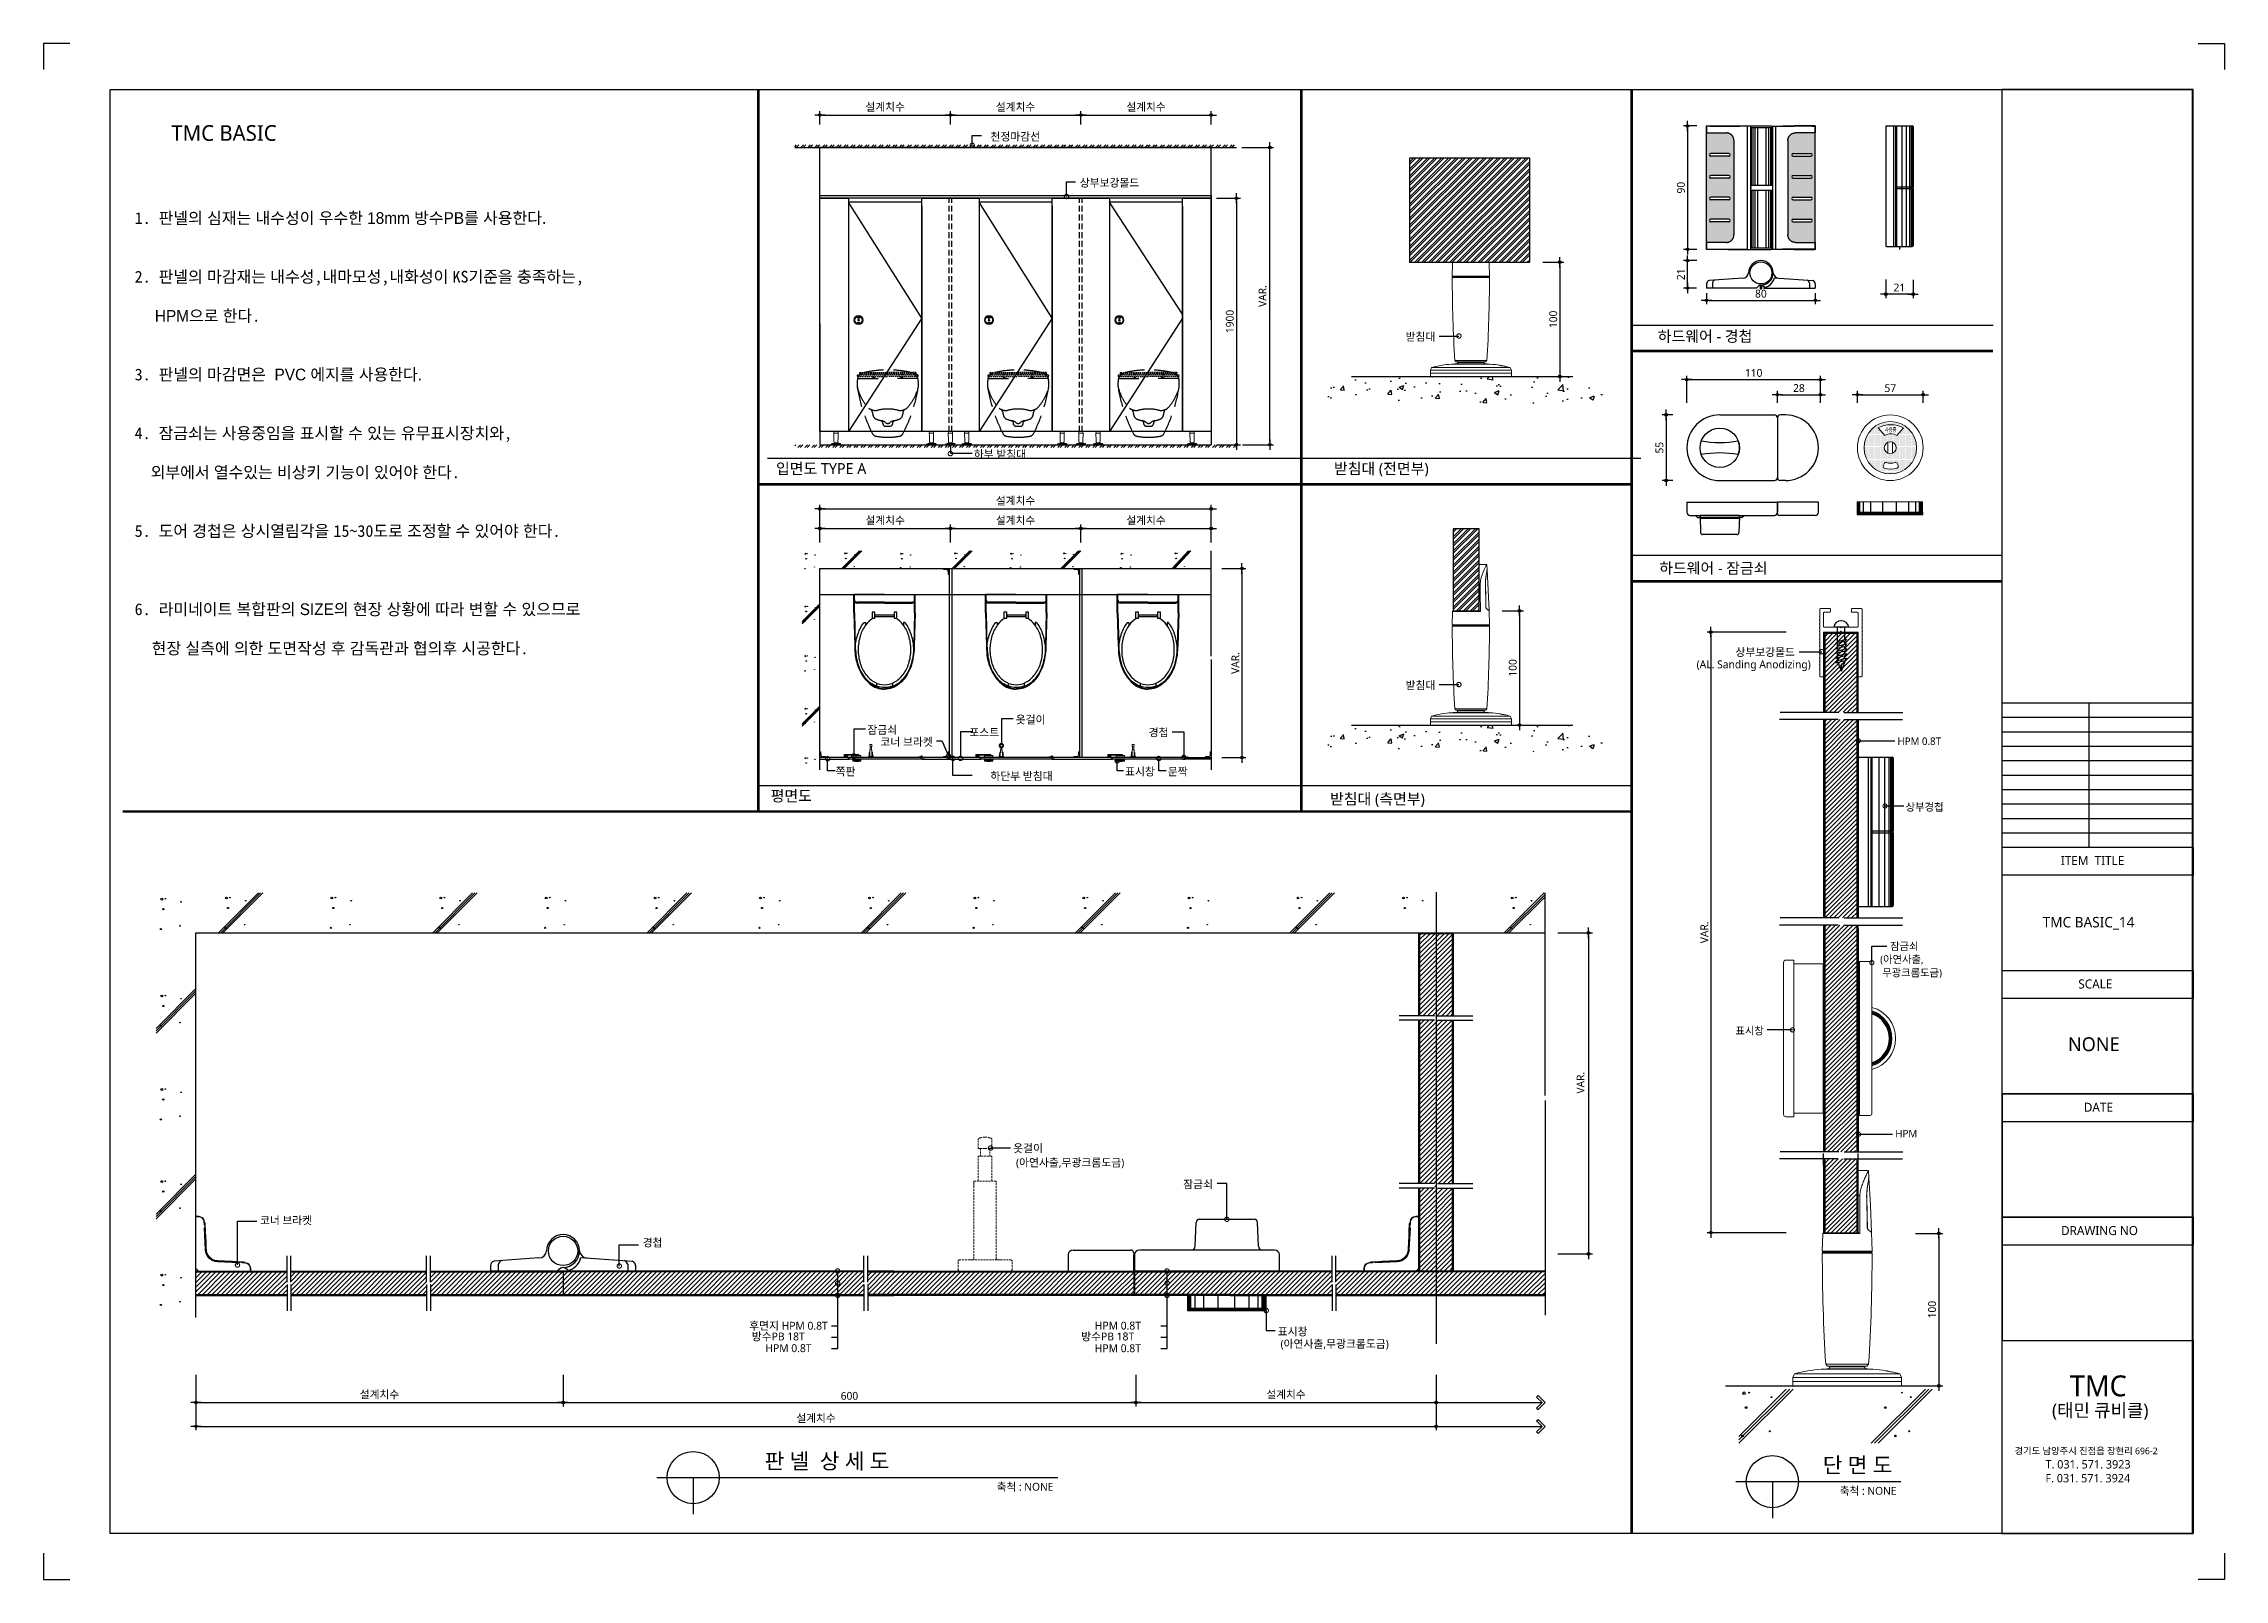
# Model space of a CAD drawing. Extents: x -256 to 8104, y -176 to 5714.
import ezdxf
from ezdxf.enums import TextEntityAlignment as Align

# ---------------------------------------------------------------- set-up
doc = ezdxf.new("R2010")
doc.units = 0
doc.header["$LTSCALE"] = 30
for name, pattern in [('CEN', [62, 60, -1, 0, -1]), ('HIDDEN', [0.375, 0.25, -0.125]), ('HIDDEN2', [4.7625, 3.175, -1.5875])]:
    doc.linetypes.add(name, pattern=pattern)
doc.layers.get('0').update_dxf_attribs({"linetype": 'CONTINUOUS'})
doc.layers.get('DEFPOINTS').update_dxf_attribs({"linetype": 'CONTINUOUS'})
for name, color, linetype in [('02---제품선', 4, 'CONTINUOUS'), ('0_toilet', 6, 'CONTINUOUS'), ('C', 2, 'CONTINUOUS'), ('curior-0Line', 252, 'CONTINUOUS'), ('DIM', 7, 'CONTINUOUS'), ('FIN', 5, 'CONTINUOUS'), ('HAT', 8, 'CONTINUOUS'), ('HID', 9, 'HIDDEN'), ('jac text', 7, 'CONTINUOUS'), ('TIT', 3, 'CONTINUOUS'), ('경첩', 4, 'CONTINUOUS'), ('기타', 1, 'CONTINUOUS'), ('문자', 3, 'CONTINUOUS'), ('부자재', 4, 'CONTINUOUS'), ('상부보강몰드', 4, 'HIDDEN2'), ('옷걸이', 4, 'CONTINUOUS'), ('잠금쇠(회전형)', 4, 'CONTINUOUS'), ('중심선', 1, 'CEN'), ('치수', 1, 'CONTINUOUS'), ('판넬', 2, 'CONTINUOUS'), ('해치', 8, 'CONTINUOUS')]:
    doc.layers.add(name, color=color, linetype=linetype)
doc.styles.add('HDW', font='gulim.ttc')
doc.styles.add('돋움', font='malgun.ttf')
doc.dimstyles.new('10', dxfattribs={"dimscale": 10, "dimtxt": 3, "dimasz": 1, "dimexe": 1.5, "dimexo": 2, "dimgap": 1, "dimtad": 1, "dimdec": 0, "dimlunit": 6, "dimtxsty": '돋움', "dimblk": 'DIMDOT', "dimcen": -1, "dimdle": 1.5, "dimclrt": 3, "dimazin": 3, "dimtfac": 1, "dimtdec": 0, "dimtix": 1, "dimtmove": 2, "dimatfit": 3, "dimldrblk": 'DIMDOT', "dimarcsym": 0})
pattern_1 = [(45, (130955.914, 177.946), (-8.55643, 8.55643), [])]
pattern_2 = [(45, (130148.375, 66.368), (-8.980256, 8.980256), [])]

# ---------------------------------------------------------------- blocks, each defined once
blk = doc.blocks.new('DIMDOT')
at = {"linetype": 'Continuous'}
blk.add_line((-2, 0), (2, 0), dxfattribs=at)
for radius in [0.5, 0.25]:
    blk.add_circle((0, 0), radius, dxfattribs=at)
blk = doc.blocks.new('*D368')
at = {"layer": 'DEFPOINTS', "color": 0}
for p in [(141693.7, 5653.9), (141193.7, 5597.6), (141693.7, 5597.6)]:
    blk.add_point(p, dxfattribs=at)
at = {"layer": 'DIM', "color": 0, "lineweight": -2, "ltscale": 10}
for p, q in [((141193.7, 5617.6), (141193.7, 5668.9)), ((141203.7, 5653.9), (141683.7, 5653.9)), ((141693.7, 5617.6), (141693.7, 5668.9))]:
    blk.add_line(p, q, dxfattribs=at)
at = {"layer": 'DIM', "color": 0, "lineweight": -2, "xscale": 10, "yscale": 10, "zscale": 10, "rotation": 180}
blk.add_blockref('DIMDOT', (141193.7, 5653.9), dxfattribs=at)
at = {"layer": 'DIM', "color": 0, "lineweight": -2, "xscale": 10, "yscale": 10, "zscale": 10}
blk.add_blockref('DIMDOT', (141693.7, 5653.9), dxfattribs=at)
at = {"layer": 'DIM', "color": 3, "insert": (141443.7, 5683.5), "char_height": 30, "attachment_point": 5, "style": '돋움'}
blk.add_mtext('설계치수', dxfattribs=at)
blk = doc.blocks.new('*D369')
at = {"layer": 'DEFPOINTS', "color": 0}
for p in [(142193.7, 5653.9), (141693.7, 5597.6), (142193.7, 5597.6)]:
    blk.add_point(p, dxfattribs=at)
at = {"layer": 'DIM', "color": 0, "lineweight": -2, "ltscale": 10}
for p, q in [((141693.7, 5617.6), (141693.7, 5668.9)), ((141703.7, 5653.9), (142183.7, 5653.9)), ((142193.7, 5617.6), (142193.7, 5668.9))]:
    blk.add_line(p, q, dxfattribs=at)
at = {"layer": 'DIM', "color": 0, "lineweight": -2, "xscale": 10, "yscale": 10, "zscale": 10, "rotation": 180}
blk.add_blockref('DIMDOT', (141693.7, 5653.9), dxfattribs=at)
at = {"layer": 'DIM', "color": 0, "lineweight": -2, "xscale": 10, "yscale": 10, "zscale": 10}
blk.add_blockref('DIMDOT', (142193.7, 5653.9), dxfattribs=at)
at = {"layer": 'DIM', "color": 3, "insert": (141943.7, 5683.5), "char_height": 30, "attachment_point": 5, "style": '돋움'}
blk.add_mtext('설계치수', dxfattribs=at)
blk = doc.blocks.new('*D370')
at = {"layer": 'DEFPOINTS', "color": 0}
for p in [(142693.7, 5653.9), (142193.7, 5597.6), (142693.7, 5597.6)]:
    blk.add_point(p, dxfattribs=at)
at = {"layer": 'DIM', "color": 0, "lineweight": -2, "ltscale": 10}
for p, q in [((142193.7, 5617.6), (142193.7, 5668.9)), ((142203.7, 5653.9), (142683.7, 5653.9)), ((142693.7, 5617.6), (142693.7, 5668.9))]:
    blk.add_line(p, q, dxfattribs=at)
at = {"layer": 'DIM', "color": 0, "lineweight": -2, "xscale": 10, "yscale": 10, "zscale": 10, "rotation": 180}
blk.add_blockref('DIMDOT', (142193.7, 5653.9), dxfattribs=at)
at = {"layer": 'DIM', "color": 0, "lineweight": -2, "xscale": 10, "yscale": 10, "zscale": 10}
blk.add_blockref('DIMDOT', (142693.7, 5653.9), dxfattribs=at)
at = {"layer": 'DIM', "color": 3, "insert": (142443.7, 5683.5), "char_height": 30, "attachment_point": 5, "style": '돋움'}
blk.add_mtext('설계치수', dxfattribs=at)
blk = doc.blocks.new('*D371')
at = {"layer": 'DEFPOINTS', "color": 0}
for p in [(142693.7, 5334.7), (142693.7, 4389.7), (142790.6, 4389.7)]:
    blk.add_point(p, dxfattribs=at)
at = {"layer": 'DIM', "color": 0, "lineweight": -2, "ltscale": 10}
for p, q in [((142713.7, 5334.7), (142805.6, 5334.7)), ((142790.6, 5324.7), (142790.6, 4399.7)), ((142713.7, 4389.7), (142805.6, 4389.7))]:
    blk.add_line(p, q, dxfattribs=at)
at = {"layer": 'DIM', "color": 0, "lineweight": -2, "xscale": 10, "yscale": 10, "zscale": 10}
for p, rotation in [((142790.6, 5334.7), 90), ((142790.6, 4389.7), 270)]:
    blk.add_blockref('DIMDOT', p, dxfattribs=dict(at, rotation=rotation))
at = {"layer": 'DIM', "color": 3, "insert": (142765, 4862.2), "char_height": 30, "attachment_point": 5, "rotation": 90, "style": '돋움'}
blk.add_mtext('1900', dxfattribs=at)
blk = doc.blocks.new('*D372')
at = {"layer": 'DEFPOINTS', "color": 0}
for p in [(142714.7, 3914.8), (142714.7, 3189.8), (142811.6, 3189.8)]:
    blk.add_point(p, dxfattribs=at)
at = {"layer": 'DIM', "color": 0, "lineweight": -2, "ltscale": 10}
for p, q in [((142734.7, 3914.8), (142826.6, 3914.8)), ((142811.6, 3904.8), (142811.6, 3199.8)), ((142734.7, 3189.8), (142826.6, 3189.8))]:
    blk.add_line(p, q, dxfattribs=at)
at = {"layer": 'DIM', "color": 0, "lineweight": -2, "xscale": 10, "yscale": 10, "zscale": 10}
for p, rotation in [((142811.6, 3914.8), 90), ((142811.6, 3189.8), 270)]:
    blk.add_blockref('DIMDOT', p, dxfattribs=dict(at, rotation=rotation))
at = {"layer": 'DIM', "color": 3, "insert": (142786.4, 3552.3), "char_height": 30, "attachment_point": 5, "rotation": 90, "style": '돋움'}
blk.add_mtext('VAR.', dxfattribs=at)
blk = doc.blocks.new('_DOTSMALL')
at = {"color": 0, "linetype": 'ByBlock', "const_width": 0.5}
blk.add_lwpolyline([(-0.0625, 0, 1), (0.0625, 0, 1)], format="xyb", close=True, dxfattribs=at)
blk = doc.blocks.new('A$C63EC304E')
at = {"layer": '치수', "color": 1, "xscale": 2.5, "yscale": 2.5, "zscale": 2.5, "rotation": 234.3098741996962}
blk.add_blockref('_DOTSMALL', (0.31, 0.31), dxfattribs=at)
blk = doc.blocks.new('A$C2BC9653E')
at = {"layer": '치수', "xscale": 0.3333333333333333, "yscale": 0.3333333333333333, "zscale": 0.3333333333333333}
blk.add_blockref('A$C63EC304E', (0, 0), dxfattribs=at)
blk = doc.blocks.new('A$C7FC71301')
at = {"layer": '치수', "rotation": 180}
blk.add_blockref('A$C2BC9653E', (0.21, 0.21), dxfattribs=at)
blk = doc.blocks.new('A$C4A20372B')
at = {"layer": '치수'}
blk.add_blockref('A$C7FC71301', (0, 0), dxfattribs=at)
blk = doc.blocks.new('A$C566469F5')
at = {"layer": '치수'}
blk.add_blockref('A$C4A20372B', (0, 0), dxfattribs=at)
blk = doc.blocks.new('A$C7E317CD4')
at = {"layer": '해치', "xscale": 2, "yscale": 2, "zscale": 2}
blk.add_blockref('A$C566469F5', (0, 0), dxfattribs=at)
blk = doc.blocks.new('A$C601D7F27')
at = {"layer": '치수'}
blk.add_blockref('A$C7E317CD4', (0, 0), dxfattribs=at)
blk = doc.blocks.new('A$C38802C08')
at = {"layer": '치수'}
blk.add_blockref('A$C601D7F27', (0, 0), dxfattribs=at)
blk = doc.blocks.new('*D373')
at = {"layer": 'DEFPOINTS', "color": 0}
for p in [(142693.7, 4068.3), (142193.7, 3995.2), (142693.7, 3995.2)]:
    blk.add_point(p, dxfattribs=at)
at = {"layer": 'DIM', "color": 0, "lineweight": -2, "ltscale": 10}
for p, q in [((142193.7, 4015.2), (142193.7, 4083.3)), ((142203.7, 4068.3), (142683.7, 4068.3)), ((142693.7, 4015.2), (142693.7, 4083.3))]:
    blk.add_line(p, q, dxfattribs=at)
at = {"layer": 'DIM', "color": 0, "lineweight": -2, "xscale": 10, "yscale": 10, "zscale": 10, "rotation": 180}
blk.add_blockref('DIMDOT', (142193.7, 4068.3), dxfattribs=at)
at = {"layer": 'DIM', "color": 0, "lineweight": -2, "xscale": 10, "yscale": 10, "zscale": 10}
blk.add_blockref('DIMDOT', (142693.7, 4068.3), dxfattribs=at)
at = {"layer": 'DIM', "color": 3, "insert": (142443.7, 4098), "char_height": 30, "attachment_point": 5, "style": '돋움'}
blk.add_mtext('설계치수', dxfattribs=at)
blk = doc.blocks.new('*D374')
at = {"layer": 'DEFPOINTS', "color": 0}
for p in [(142693.7, 4143.7), (141193.7, 3995.2), (142693.7, 3995.2)]:
    blk.add_point(p, dxfattribs=at)
at = {"layer": 'DIM', "color": 0, "lineweight": -2, "ltscale": 10}
for p, q in [((141193.7, 4015.2), (141193.7, 4158.7)), ((141203.7, 4143.7), (142683.7, 4143.7)), ((142693.7, 4015.2), (142693.7, 4158.7))]:
    blk.add_line(p, q, dxfattribs=at)
at = {"layer": 'DIM', "color": 0, "lineweight": -2, "xscale": 10, "yscale": 10, "zscale": 10, "rotation": 180}
blk.add_blockref('DIMDOT', (141193.7, 4143.7), dxfattribs=at)
at = {"layer": 'DIM', "color": 0, "lineweight": -2, "xscale": 10, "yscale": 10, "zscale": 10}
blk.add_blockref('DIMDOT', (142693.7, 4143.7), dxfattribs=at)
at = {"layer": 'DIM', "color": 3, "insert": (141943.7, 4173.3), "char_height": 30, "attachment_point": 5, "style": '돋움'}
blk.add_mtext('설계치수', dxfattribs=at)
blk = doc.blocks.new('*D375')
at = {"layer": 'DEFPOINTS', "color": 0}
for p in [(142193.7, 4068.3), (141693.7, 3995.2), (142193.7, 3995.2)]:
    blk.add_point(p, dxfattribs=at)
at = {"layer": 'DIM', "color": 0, "lineweight": -2, "ltscale": 10}
for p, q in [((141693.7, 4015.2), (141693.7, 4083.3)), ((141703.7, 4068.3), (142183.7, 4068.3)), ((142193.7, 4015.2), (142193.7, 4083.3))]:
    blk.add_line(p, q, dxfattribs=at)
at = {"layer": 'DIM', "color": 0, "lineweight": -2, "xscale": 10, "yscale": 10, "zscale": 10, "rotation": 180}
blk.add_blockref('DIMDOT', (141693.7, 4068.3), dxfattribs=at)
at = {"layer": 'DIM', "color": 0, "lineweight": -2, "xscale": 10, "yscale": 10, "zscale": 10}
blk.add_blockref('DIMDOT', (142193.7, 4068.3), dxfattribs=at)
at = {"layer": 'DIM', "color": 3, "insert": (141943.7, 4098), "char_height": 30, "attachment_point": 5, "style": '돋움'}
blk.add_mtext('설계치수', dxfattribs=at)
blk = doc.blocks.new('*D376')
at = {"layer": 'DEFPOINTS', "color": 0}
for p in [(141693.7, 4068.3), (141193.7, 3995.2), (141693.7, 3995.2)]:
    blk.add_point(p, dxfattribs=at)
at = {"layer": 'DIM', "color": 0, "lineweight": -2, "ltscale": 10}
for p, q in [((141193.7, 4015.2), (141193.7, 4083.3)), ((141203.7, 4068.3), (141683.7, 4068.3)), ((141693.7, 4015.2), (141693.7, 4083.3))]:
    blk.add_line(p, q, dxfattribs=at)
at = {"layer": 'DIM', "color": 0, "lineweight": -2, "xscale": 10, "yscale": 10, "zscale": 10, "rotation": 180}
blk.add_blockref('DIMDOT', (141193.7, 4068.3), dxfattribs=at)
at = {"layer": 'DIM', "color": 0, "lineweight": -2, "xscale": 10, "yscale": 10, "zscale": 10}
blk.add_blockref('DIMDOT', (141693.7, 4068.3), dxfattribs=at)
at = {"layer": 'DIM', "color": 3, "insert": (141443.7, 4098), "char_height": 30, "attachment_point": 5, "style": '돋움'}
blk.add_mtext('설계치수', dxfattribs=at)
blk = doc.blocks.new('*D377')
at = {"layer": 'DEFPOINTS', "color": 0}
for p in [(145029.1, 4639.2), (144517.1, 4530.6), (145029.1, 4530.6)]:
    blk.add_point(p, dxfattribs=at)
at = {"layer": 'DIM', "color": 0, "lineweight": -2, "ltscale": 10}
for p, q in [((144517.1, 4550.6), (144517.1, 4654.2)), ((144527.1, 4639.2), (145019.1, 4639.2)), ((145029.1, 4550.6), (145029.1, 4654.2))]:
    blk.add_line(p, q, dxfattribs=at)
at = {"layer": 'DIM', "color": 0, "lineweight": -2, "xscale": 10, "yscale": 10, "zscale": 10, "rotation": 180}
blk.add_blockref('DIMDOT', (144517.1, 4639.2), dxfattribs=at)
at = {"layer": 'DIM', "color": 0, "lineweight": -2, "xscale": 10, "yscale": 10, "zscale": 10}
blk.add_blockref('DIMDOT', (145029.1, 4639.2), dxfattribs=at)
at = {"layer": 'DIM', "color": 3, "insert": (144773.1, 4664.8), "char_height": 30, "attachment_point": 5, "style": '돋움'}
blk.add_mtext('110', dxfattribs=at)
blk = doc.blocks.new('*D378')
at = {"layer": 'DEFPOINTS', "color": 0}
for p in [(144864.1, 4530.6), (145029.1, 4581.3), (145029.1, 4530.6)]:
    blk.add_point(p, dxfattribs=at)
at = {"layer": 'DIM', "color": 0, "lineweight": -2, "ltscale": 10}
for p, q in [((144864.1, 4550.6), (144864.1, 4596.3)), ((144874.1, 4581.3), (145019.1, 4581.3)), ((145029.1, 4550.6), (145029.1, 4596.3))]:
    blk.add_line(p, q, dxfattribs=at)
at = {"layer": 'DIM', "color": 0, "lineweight": -2, "xscale": 10, "yscale": 10, "zscale": 10, "rotation": 180}
blk.add_blockref('DIMDOT', (144864.1, 4581.3), dxfattribs=at)
at = {"layer": 'DIM', "color": 0, "lineweight": -2, "xscale": 10, "yscale": 10, "zscale": 10}
blk.add_blockref('DIMDOT', (145029.1, 4581.3), dxfattribs=at)
at = {"layer": 'DIM', "color": 3, "insert": (144946.6, 4606.8), "char_height": 30, "attachment_point": 5, "style": '돋움'}
blk.add_mtext('28', dxfattribs=at)
blk = doc.blocks.new('*D379')
at = {"layer": 'DEFPOINTS', "color": 0}
for p in [(145170.9, 4530.6), (145422.9, 4581.3), (145422.9, 4530.6)]:
    blk.add_point(p, dxfattribs=at)
at = {"layer": 'DIM', "color": 0, "lineweight": -2, "ltscale": 10}
for p, q in [((145170.9, 4550.6), (145170.9, 4596.3)), ((145180.9, 4581.3), (145412.9, 4581.3)), ((145422.9, 4550.6), (145422.9, 4596.3))]:
    blk.add_line(p, q, dxfattribs=at)
at = {"layer": 'DIM', "color": 0, "lineweight": -2, "xscale": 10, "yscale": 10, "zscale": 10, "rotation": 180}
blk.add_blockref('DIMDOT', (145170.9, 4581.3), dxfattribs=at)
at = {"layer": 'DIM', "color": 0, "lineweight": -2, "xscale": 10, "yscale": 10, "zscale": 10}
blk.add_blockref('DIMDOT', (145422.9, 4581.3), dxfattribs=at)
at = {"layer": 'DIM', "color": 3, "insert": (145296.9, 4606.5), "char_height": 30, "attachment_point": 5, "style": '돋움'}
blk.add_mtext('57', dxfattribs=at)
blk = doc.blocks.new('*D380')
at = {"layer": 'DEFPOINTS', "color": 0}
for p in [(144574.8, 5612), (144519.8, 5138.9), (144574.8, 5138.9)]:
    blk.add_point(p, dxfattribs=at)
at = {"layer": 'DIM', "color": 0, "lineweight": -2, "ltscale": 10}
for p, q in [((144554.8, 5612), (144504.8, 5612)), ((144519.8, 5602), (144519.8, 5148.9)), ((144554.8, 5138.9), (144504.8, 5138.9))]:
    blk.add_line(p, q, dxfattribs=at)
at = {"layer": 'DIM', "color": 0, "lineweight": -2, "xscale": 10, "yscale": 10, "zscale": 10}
for p, rotation in [((144519.8, 5612), 90), ((144519.8, 5138.9), 270)]:
    blk.add_blockref('DIMDOT', p, dxfattribs=dict(at, rotation=rotation))
at = {"layer": 'DIM', "color": 3, "insert": (144494.3, 5375.4), "char_height": 30, "attachment_point": 5, "rotation": 90, "style": '돋움'}
blk.add_mtext('90', dxfattribs=at)
blk = doc.blocks.new('*D381')
at = {"layer": 'DEFPOINTS', "color": 0}
for p in [(144592.4, 4990.6), (145009.5, 4990.6), (145009.5, 4943.3)]:
    blk.add_point(p, dxfattribs=at)
at = {"layer": 'DIM', "color": 0, "lineweight": -2, "ltscale": 10}
for p, q in [((144592.4, 4970.6), (144592.4, 4928.3)), ((144602.4, 4943.3), (144999.5, 4943.3)), ((145009.5, 4970.6), (145009.5, 4928.3))]:
    blk.add_line(p, q, dxfattribs=at)
at = {"layer": 'DIM', "color": 0, "lineweight": -2, "xscale": 10, "yscale": 10, "zscale": 10, "rotation": 180}
blk.add_blockref('DIMDOT', (144592.4, 4943.3), dxfattribs=at)
at = {"layer": 'DIM', "color": 0, "lineweight": -2, "xscale": 10, "yscale": 10, "zscale": 10}
blk.add_blockref('DIMDOT', (145009.5, 4943.3), dxfattribs=at)
at = {"layer": 'DIM', "color": 3, "insert": (144800.9, 4968.8), "char_height": 30, "attachment_point": 5, "style": '돋움'}
blk.add_mtext('80', dxfattribs=at)
blk = doc.blocks.new('*D382')
at = {"layer": 'DEFPOINTS', "color": 0}
for p in [(144519.8, 5095.6), (144574.8, 5095.6), (144574.1, 4990.6)]:
    blk.add_point(p, dxfattribs=at)
at = {"layer": 'DIM', "color": 0, "lineweight": -2, "ltscale": 10}
for p, q in [((144554.8, 5095.6), (144504.8, 5095.6)), ((144519.8, 5000.6), (144519.8, 5085.6)), ((144554.1, 4990.6), (144504.8, 4990.6))]:
    blk.add_line(p, q, dxfattribs=at)
at = {"layer": 'DIM', "color": 0, "lineweight": -2, "xscale": 10, "yscale": 10, "zscale": 10}
for p, rotation in [((144519.8, 5095.6), 90), ((144519.8, 4990.6), 270)]:
    blk.add_blockref('DIMDOT', p, dxfattribs=dict(at, rotation=rotation))
at = {"layer": 'DIM', "color": 3, "insert": (144494.4, 5043.1), "char_height": 30, "attachment_point": 5, "rotation": 90, "style": '돋움'}
blk.add_mtext('21', dxfattribs=at)
blk = doc.blocks.new('*D383')
at = {"layer": 'DEFPOINTS', "color": 0}
for p in [(145279.3, 5042.8), (145384.3, 5042.1), (145279.3, 4967.1)]:
    blk.add_point(p, dxfattribs=at)
at = {"layer": 'DIM', "color": 0, "lineweight": -2, "ltscale": 10}
for p, q in [((145279.3, 5022.8), (145279.3, 4952.1)), ((145384.3, 5022.1), (145384.3, 4952.1)), ((145374.3, 4967.1), (145289.3, 4967.1))]:
    blk.add_line(p, q, dxfattribs=at)
at = {"layer": 'DIM', "color": 0, "lineweight": -2, "xscale": 10, "yscale": 10, "zscale": 10, "rotation": 180}
blk.add_blockref('DIMDOT', (145279.3, 4967.1), dxfattribs=at)
at = {"layer": 'DIM', "color": 0, "lineweight": -2, "xscale": 10, "yscale": 10, "zscale": 10}
blk.add_blockref('DIMDOT', (145384.3, 4967.1), dxfattribs=at)
at = {"layer": 'DIM', "color": 3, "insert": (145331.8, 4992.5), "char_height": 30, "attachment_point": 5, "style": '돋움'}
blk.add_mtext('21', dxfattribs=at)
blk = doc.blocks.new('A$C10E41893')
at = {"layer": '부자재'}
for p, q in [((6, 0), (6, 196)), ((123, 196), (6, 196)), ((123, 192), (6, 192)), ((55, 0), (55, 177)), ((61, 0), (61, 177)), ((6, 0), (6, -196)), ((55, 0), (55, -177)), ((61, 0), (61, -177)), ((123, -192), (6, -192)), ((123, -196), (6, -196))]:
    blk.add_line(p, q, dxfattribs=at)
for points in [[(123, 196, -0.012538), (123, 196), (335, 190, -0.055395), (445, 175, -0.154276), (577, 93, -0.179504), (612, 0, -0.179504)], [(123, 192, -0.012538), (123, 192), (335, 187, -0.055395), (444, 172, -0.154276), (574, 91, -0.179504), (608, 0, -0.179504)], [(157, -72, 0.089162), (200, -119, 0.085733), (270, -155, 0.075373), (359, -168, 0.075373), (447, -155, 0.085733), (517, -119, 0.106084), (567, -62, 0.126931), (583, 0, 0.126931), (567, 62, 0.106084), (517, 119, 0.085733), (447, 155, 0.075373), (359, 168, 0.075373), (270, 155, 0.085733), (200, 119, 0.089162), (157, 72)], [(572, 51), (589, 51), (589, 60, 0.021185), (583, 71, 0.106084), (528, 134, 0.085733), (453, 172, 0.075373), (359, 187, 0.075373), (265, 172, 0.085733), (189, 134, 0.007337), (184, 130), (184, 122), (205, 122)], [(123, -196, 0.012538), (123, -196), (335, -190, 0.055395), (445, -175, 0.154276), (577, -93, 0.179504), (612, 0, 0.179504)], [(123, -192, 0.012538), (123, -192), (335, -187, 0.055395), (444, -172, 0.154276), (574, -91, 0.179504), (608, 0, 0.179504)], [(589, -51, 0.090214), (598, 0, 0.090214), (589, 51, 0.106084)], [(572, -51), (589, -51), (589, -60, -0.021185), (583, -71, -0.106084), (528, -134, -0.085733), (453, -172, -0.075373), (359, -187, -0.075373), (265, -172, -0.085733), (189, -134, -0.007337), (184, -130), (184, -122), (205, -122)]]:
    blk.add_lwpolyline(points, format="xyb", dxfattribs=at)
blk.add_lwpolyline([(138, -61), (119, -61), (119, -79), (157, -79), (157, -61), (138, -61), (147, -61), (147, 61), (138, 61), (157, 61), (157, 79), (119, 79), (119, 61), (138, 61), (138, -61), (119, -61)], dxfattribs=at)
for centre, start, end in [((40, 177), 0, 90), ((46, 177), 0, 90), ((40, -177), 270, 0), ((46, -177), 270, 0)]:
    blk.add_arc(centre, 15, start, end, dxfattribs=at)
blk = doc.blocks.new('A$C460A2A32')
at = {"color": 0}
for p, q in [((3, 20), (0, 16)), ((3, 20), (9, 20)), ((4, 10), (162, 10)), ((9, 20), (162, 20)), ((13, 32), (11, 30)), ((13, 32), (162, 32)), ((13, 27), (162, 27)), ((312, 32), (162, 32)), ((312, 27), (162, 27)), ((316, 20), (162, 20)), ((321, 10), (162, 10)), ((312, 32), (313, 30)), ((322, 20), (316, 20)), ((322, 20), (324, 16))]:
    blk.add_line(p, q, dxfattribs=at)
for centre, radius, start, end in [((4, 14), 4, 150.0107, 270), ((13, 29), 2, 135, 270), ((109, 28), 26, 182.6717, 198.4118), ((109, 10), 26, 180, 202.6199), ((107, 28), 23, 183.0205, 200.9186), ((107, 10), 23, 180, 205.7715), ((69, 10), 23, 334.2285, 0), ((69, 28), 23, 339.0814, 356.9795), ((67, 10), 26, 337.3801, 0), ((67, 28), 26, 341.5882, 357.3283), ((257, 10), 26, 180, 202.6199), ((257, 28), 26, 182.6717, 198.4118), ((256, 28), 23, 183.0205, 200.9186), ((256, 10), 23, 180, 205.7715), ((217, 10), 23, 334.2285, 0), ((217, 28), 23, 339.0814, 356.9795), ((216, 28), 26, 341.5882, 357.3283), ((216, 10), 26, 337.3801, 0), ((312, 29), 2, 270, 45), ((321, 14), 4, 270, 29.9893)]:
    blk.add_arc(centre, radius, start, end, dxfattribs=at)
blk = doc.blocks.new('*D384')
at = {"layer": 'DEFPOINTS', "color": 0}
for p in [(144482.8, 4504.1), (144437.2, 4252.1), (144482.8, 4252.1)]:
    blk.add_point(p, dxfattribs=at)
at = {"layer": 'DIM', "color": 0, "lineweight": -2, "ltscale": 10}
for p, q in [((144462.8, 4504.1), (144422.2, 4504.1)), ((144437.2, 4494.1), (144437.2, 4262.1)), ((144462.8, 4252.1), (144422.2, 4252.1))]:
    blk.add_line(p, q, dxfattribs=at)
at = {"layer": 'DIM', "color": 0, "lineweight": -2, "xscale": 10, "yscale": 10, "zscale": 10}
for p, rotation in [((144437.2, 4504.1), 90), ((144437.2, 4252.1), 270)]:
    blk.add_blockref('DIMDOT', p, dxfattribs=dict(at, rotation=rotation))
at = {"layer": 'DIM', "color": 3, "insert": (144411.9, 4378.1), "char_height": 30, "attachment_point": 5, "rotation": 90, "style": '돋움'}
blk.add_mtext('55', dxfattribs=at)
blk = doc.blocks.new('*D385')
at = {"layer": 'DEFPOINTS', "color": 0}
for p in [(144918.1, 3671), (144609.4, 1367.7), (144918.1, 1367.7)]:
    blk.add_point(p, dxfattribs=at)
at = {"layer": 'DIM', "color": 0, "lineweight": -2, "ltscale": 10}
for p, q in [((144898.1, 3671), (144594.4, 3671)), ((144609.4, 3661), (144609.4, 1377.7)), ((144898.1, 1367.7), (144594.4, 1367.7))]:
    blk.add_line(p, q, dxfattribs=at)
at = {"layer": 'DIM', "color": 0, "lineweight": -2, "xscale": 10, "yscale": 10, "zscale": 10}
for p, rotation in [((144609.4, 3671), 90), ((144609.4, 1367.7), 270)]:
    blk.add_blockref('DIMDOT', p, dxfattribs=dict(at, rotation=rotation))
at = {"layer": 'DIM', "color": 3, "insert": (144584.1, 2519.4), "char_height": 30, "attachment_point": 5, "rotation": 90, "style": '돋움'}
blk.add_mtext('VAR.', dxfattribs=at)
blk = doc.blocks.new('A$C13EB2441')
for p, q in [((0.84, 7.37), (0.84, 14.11)), ((0.84, 6.74), (0.84, 0))]:
    blk.add_line(p, q)
blk = doc.blocks.new('*D386')
at = {"layer": 'DEFPOINTS', "color": 0}
for p in [(145373.8, 1364.8), (145382.9, 780.5), (145482.8, 780.5)]:
    blk.add_point(p, dxfattribs=at)
at = {"layer": 'DIM', "color": 0, "lineweight": -2, "ltscale": 10}
for p, q in [((145393.8, 1364.8), (145497.8, 1364.8)), ((145482.8, 1354.8), (145482.8, 790.5)), ((145402.9, 780.5), (145497.8, 780.5))]:
    blk.add_line(p, q, dxfattribs=at)
at = {"layer": 'DIM', "color": 0, "lineweight": -2, "xscale": 10, "yscale": 10, "zscale": 10}
for p, rotation in [((145482.8, 1364.8), 90), ((145482.8, 780.5), 270)]:
    blk.add_blockref('DIMDOT', p, dxfattribs=dict(at, rotation=rotation))
at = {"layer": 'DIM', "color": 3, "insert": (145457.2, 1072.6), "char_height": 30, "attachment_point": 5, "rotation": 90, "style": '돋움'}
blk.add_mtext('100', dxfattribs=at)
blk = doc.blocks.new('*D387')
at = {"layer": 'DEFPOINTS', "color": 0}
for p in [(143789.2, 3752.7), (143732.5, 3314.5), (143875.4, 3314.5)]:
    blk.add_point(p, dxfattribs=at)
at = {"layer": 'DIM', "color": 0, "lineweight": -2, "ltscale": 10}
for p, q in [((143809.2, 3752.7), (143890.4, 3752.7)), ((143875.4, 3742.7), (143875.4, 3324.5)), ((143752.5, 3314.5), (143890.4, 3314.5))]:
    blk.add_line(p, q, dxfattribs=at)
at = {"layer": 'DIM', "color": 0, "lineweight": -2, "xscale": 10, "yscale": 10, "zscale": 10}
for p, rotation in [((143875.4, 3752.7), 90), ((143875.4, 3314.5), 270)]:
    blk.add_blockref('DIMDOT', p, dxfattribs=dict(at, rotation=rotation))
at = {"layer": 'DIM', "color": 3, "insert": (143849.8, 3533.6), "char_height": 30, "attachment_point": 5, "rotation": 90, "style": '돋움'}
blk.add_mtext('100', dxfattribs=at)
blk = doc.blocks.new('*D388')
at = {"layer": 'DEFPOINTS', "color": 0}
for p in [(142790.6, 5529.5), (142918, 5529.5), (142793.1, 4389.7)]:
    blk.add_point(p, dxfattribs=at)
at = {"layer": 'DIM', "color": 0, "lineweight": -2, "ltscale": 10}
for p, q in [((142810.6, 5529.5), (142933, 5529.5)), ((142918, 4399.7), (142918, 5519.5)), ((142813.1, 4389.7), (142933, 4389.7))]:
    blk.add_line(p, q, dxfattribs=at)
at = {"layer": 'DIM', "color": 0, "lineweight": -2, "xscale": 10, "yscale": 10, "zscale": 10}
for p, rotation in [((142918, 5529.5), 90), ((142918, 4389.7), 270)]:
    blk.add_blockref('DIMDOT', p, dxfattribs=dict(at, rotation=rotation))
at = {"layer": 'DIM', "color": 3, "insert": (142890.7, 4959.6), "char_height": 30, "attachment_point": 5, "rotation": 90, "style": '돋움'}
blk.add_mtext('VAR.', dxfattribs=at)
blk = doc.blocks.new('*D389')
at = {"layer": 'DEFPOINTS', "color": 0}
for p in [(143944.3, 5089.4), (143887.6, 4651.2), (144030.5, 4651.2)]:
    blk.add_point(p, dxfattribs=at)
at = {"layer": 'DIM', "color": 0, "lineweight": -2, "ltscale": 10}
for p, q in [((143964.3, 5089.4), (144045.5, 5089.4)), ((144030.5, 5079.4), (144030.5, 4661.2)), ((143907.6, 4651.2), (144045.5, 4651.2))]:
    blk.add_line(p, q, dxfattribs=at)
at = {"layer": 'DIM', "color": 0, "lineweight": -2, "xscale": 10, "yscale": 10, "zscale": 10}
for p, rotation in [((144030.5, 5089.4), 90), ((144030.5, 4651.2), 270)]:
    blk.add_blockref('DIMDOT', p, dxfattribs=dict(at, rotation=rotation))
at = {"layer": 'DIM', "color": 3, "insert": (144004.9, 4870.3), "char_height": 30, "attachment_point": 5, "rotation": 90, "style": '돋움'}
blk.add_mtext('100', dxfattribs=at)
blk = doc.blocks.new('*D390')
at = {"layer": 'DEFPOINTS', "color": 0}
for p in [(138801.8, 841.9), (140208.9, 841.9), (140208.9, 716.2)]:
    blk.add_point(p, dxfattribs=at)
at = {"layer": 'DIM', "color": 0, "lineweight": -2, "ltscale": 10}
for p, q in [((138801.8, 821.9), (138801.8, 701.2)), ((140208.9, 821.9), (140208.9, 701.2)), ((138811.8, 716.2), (140198.9, 716.2))]:
    blk.add_line(p, q, dxfattribs=at)
at = {"layer": 'DIM', "color": 0, "lineweight": -2, "xscale": 10, "yscale": 10, "zscale": 10, "rotation": 180}
blk.add_blockref('DIMDOT', (138801.8, 716.2), dxfattribs=at)
at = {"layer": 'DIM', "color": 0, "lineweight": -2, "xscale": 10, "yscale": 10, "zscale": 10}
blk.add_blockref('DIMDOT', (140208.9, 716.2), dxfattribs=at)
at = {"layer": 'DIM', "color": 3, "insert": (139505.3, 745.8), "char_height": 30, "attachment_point": 5, "style": '돋움'}
blk.add_mtext('설계치수', dxfattribs=at)
blk = doc.blocks.new('*D391')
at = {"layer": 'DEFPOINTS', "color": 0}
for p in [(138801.8, 841.9), (143555.7, 841.9), (143555.7, 624.7)]:
    blk.add_point(p, dxfattribs=at)
at = {"layer": 'DIM', "color": 0, "lineweight": -2, "ltscale": 10}
for p, q in [((138801.8, 821.9), (138801.8, 609.7)), ((143555.7, 821.9), (143555.7, 609.7)), ((138811.8, 624.7), (143545.7, 624.7))]:
    blk.add_line(p, q, dxfattribs=at)
at = {"layer": 'DIM', "color": 0, "lineweight": -2, "xscale": 10, "yscale": 10, "zscale": 10, "rotation": 180}
blk.add_blockref('DIMDOT', (138801.8, 624.7), dxfattribs=at)
at = {"layer": 'DIM', "color": 0, "lineweight": -2, "xscale": 10, "yscale": 10, "zscale": 10}
blk.add_blockref('DIMDOT', (143555.7, 624.7), dxfattribs=at)
at = {"layer": 'DIM', "color": 3, "insert": (141178.7, 654.4), "char_height": 30, "attachment_point": 5, "style": '돋움'}
blk.add_mtext('설계치수', dxfattribs=at)
blk = doc.blocks.new('*D392')
at = {"layer": 'DEFPOINTS', "color": 0}
for p in [(142404.8, 841.9), (143555.7, 841.9), (143555.7, 716.2)]:
    blk.add_point(p, dxfattribs=at)
at = {"layer": 'DIM', "color": 0, "lineweight": -2, "ltscale": 10}
for p, q in [((142404.8, 821.9), (142404.8, 701.2)), ((143555.7, 821.9), (143555.7, 701.2)), ((142414.8, 716.2), (143545.7, 716.2))]:
    blk.add_line(p, q, dxfattribs=at)
at = {"layer": 'DIM', "color": 0, "lineweight": -2, "xscale": 10, "yscale": 10, "zscale": 10, "rotation": 180}
blk.add_blockref('DIMDOT', (142404.8, 716.2), dxfattribs=at)
at = {"layer": 'DIM', "color": 0, "lineweight": -2, "xscale": 10, "yscale": 10, "zscale": 10}
blk.add_blockref('DIMDOT', (143555.7, 716.2), dxfattribs=at)
at = {"layer": 'DIM', "color": 3, "insert": (142980.3, 745.8), "char_height": 30, "attachment_point": 5, "style": '돋움'}
blk.add_mtext('설계치수', dxfattribs=at)
blk = doc.blocks.new('*D393')
at = {"layer": 'DEFPOINTS', "color": 0}
for p in [(140208.9, 841.9), (142404.8, 841.9), (142404.8, 716.2)]:
    blk.add_point(p, dxfattribs=at)
at = {"layer": 'DIM', "color": 0, "lineweight": -2, "ltscale": 10}
for p, q in [((140208.9, 821.9), (140208.9, 701.2)), ((142404.8, 821.9), (142404.8, 701.2)), ((140218.9, 716.2), (142394.8, 716.2))]:
    blk.add_line(p, q, dxfattribs=at)
at = {"layer": 'DIM', "color": 0, "lineweight": -2, "xscale": 10, "yscale": 10, "zscale": 10, "rotation": 180}
blk.add_blockref('DIMDOT', (140208.9, 716.2), dxfattribs=at)
at = {"layer": 'DIM', "color": 0, "lineweight": -2, "xscale": 10, "yscale": 10, "zscale": 10}
blk.add_blockref('DIMDOT', (142404.8, 716.2), dxfattribs=at)
at = {"layer": 'DIM', "color": 3, "insert": (141306.9, 741.7), "char_height": 30, "attachment_point": 5, "style": '돋움'}
blk.add_mtext('600', dxfattribs=at)
blk = doc.blocks.new('A$C06B31977')
for p, q in [((1.26, 11.06), (1.26, 21.17)), ((1.26, 10.11), (1.26, 0))]:
    blk.add_line(p, q)
blk = doc.blocks.new('*D394')
at = {"layer": 'DEFPOINTS', "color": 0}
for p in [(144002.5, 2517.5), (144002.5, 1286.2), (144140.3, 1286.2)]:
    blk.add_point(p, dxfattribs=at)
at = {"layer": 'DIM', "color": 0, "lineweight": -2, "ltscale": 10}
for p, q in [((144022.5, 2517.5), (144155.3, 2517.5)), ((144140.3, 2507.5), (144140.3, 1296.2)), ((144022.5, 1286.2), (144155.3, 1286.2))]:
    blk.add_line(p, q, dxfattribs=at)
at = {"layer": 'DIM', "color": 0, "lineweight": -2, "xscale": 10, "yscale": 10, "zscale": 10}
for p, rotation in [((144140.3, 2517.5), 90), ((144140.3, 1286.2), 270)]:
    blk.add_blockref('DIMDOT', p, dxfattribs=dict(at, rotation=rotation))
at = {"layer": 'DIM', "color": 3, "insert": (144109.6, 1942.8), "char_height": 30, "attachment_point": 5, "rotation": 90, "style": '돋움'}
blk.add_mtext('VAR.', dxfattribs=at)
blk = doc.blocks.new('BASIC_14', base_point=(138473.5, 213.7))
at = {"layer": 'HAT'}
h = blk.add_hatch(dxfattribs=at)
h.set_pattern_fill('ANSI32', color=256, scale=2, style=0)
h.set_pattern_definition([(45, (129857.61, -103.52), (-13.470384, 13.470384), []), (45, (129866.59, -103.52), (-13.470384, 13.470384), [])])
h.paths.add_polyline_path([(141097, 5539.5), (142790.6, 5539.5), (142790.6, 5529.5), (141097, 5529.5)])
h = blk.add_hatch(dxfattribs=at)
h.set_pattern_fill('ANSI32', color=256, scale=2, style=0)
h.set_pattern_definition([(45, (130151.98, 37.957), (-13.470384, 13.470384), []), (45, (130160.96, 37.957), (-13.470384, 13.470384), [])])
h.paths.add_polyline_path([(143754.9, 5089.3), (143914.9, 5089.3), (143914.9, 5488.7), (143454.1, 5488.7), (143454.1, 5089.3)])
h = blk.add_hatch(dxfattribs=at)
h.set_pattern_fill('ANSI32', color=256, scale=2, style=0)
h.set_pattern_definition([(45, (129857.61, 78.46), (-13.470384, 13.470384), []), (45, (129866.59, 78.46), (-13.470384, 13.470384), [])])
h.paths.add_polyline_path([(141097, 4379.2), (142790.6, 4379.2), (142790.6, 4389.2), (141097, 4389.2)])
h = blk.add_hatch(dxfattribs=at)
h.set_pattern_fill('ANSI32', color=256, scale=2, style=0)
h.set_pattern_definition([(45, (130174.84, -62.228), (-13.470384, 13.470384), []), (45, (130183.82, -62.228), (-13.470384, 13.470384), [])])
h.paths.add_polyline_path([(143621.3, 3752.6), (143720.8, 3752.6), (143720.8, 4067), (143621.3, 4067)])
at = {"layer": 'HAT', "transparency": 33554687}
h = blk.add_hatch(dxfattribs=at)
h.set_pattern_fill('ANSI31', color=256, scale=3.811219)
h.set_pattern_definition(pattern_1)
h.paths.add_polyline_path([(145099.4, 3363.3), (145120.5, 3363.3), (145169.5, 3363.3), (145169.5, 3666.3), (145045.6, 3666.3), (145045.6, 3363.3)])
at = {"layer": 'HAT'}
h = blk.add_hatch(dxfattribs=at)
h.set_pattern_fill('ANSI31', color=256, scale=3.811219, style=0)
h.set_pattern_definition(pattern_1)
edge = h.paths.add_edge_path()
edge.add_line((145169.5, 3289.2), (145112.9, 3289.2))
edge.add_arc((145110.9, 3289.2), 1.99, -54.30987, 0, ccw=False)
edge.add_arc((145110.9, 3289.2), 1.99, 125.69013, 305.69013, ccw=False)
edge.add_arc((145110.9, 3289.2), 1.99, 0, 125.69013, ccw=False)
edge.add_line((145112.9, 3289.2), (145169.5, 3289.2))
edge.add_line((145169.5, 3289.2), (145169.5, 3335.7))
edge.add_line((145169.5, 3335.7), (145159.7, 3335.7))
edge.add_spline(control_points=[(145157, 3328.2), (145157.9, 3330.7), (145158.8, 3333.2), (145159.7, 3335.7)], knot_values=[0, 0, 0, 0, 0.152076, 0.152076, 0.152076, 0.152076], degree=3, periodic=0)
edge.add_line((145159.7, 3335.7), (145107.5, 3335.7))
edge.add_line((145107.5, 3335.7), (145107.5, 2574.8))
edge.add_line((145107.5, 2574.8), (145161.6, 2574.8))
edge.add_spline(control_points=[(145161.6, 2574.8), (145164.6, 2583.1), (145167.5, 2590.6), (145169.5, 2594.2)], knot_values=[0.152076, 0.152076, 0.152076, 0.152076, 0.673721, 0.673721, 0.673721, 0.673721], degree=3, periodic=0)
edge.add_spline(control_points=[(145171.8, 2574.8), (145172.3, 2584.4), (145173.3, 2598.9), (145170.5, 2596.1), (145169.5, 2594.2)], knot_values=[0.673721, 0.673721, 0.673721, 0.673721, 1.332503, 1.60798, 1.60798, 1.60798, 1.60798], degree=3, periodic=0)
edge.add_line((145169.5, 2594.2), (145169.5, 3289.2))
h.paths.add_polyline_path([(145107.5, 3335.7), (145045.6, 3335.7), (145045.6, 2574.8), (145107.5, 2574.8)])
h = blk.add_hatch(dxfattribs=at)
h.set_pattern_fill('ANSI31', color=256, scale=3.811219, style=0)
h.set_pattern_definition(pattern_1)
h.paths.add_polyline_path([(145107.5, 2112.2), (145045.6, 2112.2), (145045.6, 1678.2), (145107.5, 1678.2), (145107.5, 1782.5, -0.567825), (145107.5, 1785.9)])
h.paths.add_polyline_path([(145169.5, 2112.2), (145107.5, 2112.2), (145107.5, 1785.9, -0.582142), (145110.5, 1784.2), (145169.5, 1784.2)])
edge = h.paths.add_edge_path()
edge.add_line((145169.5, 1784.2), (145110.5, 1784.2))
edge.add_arc((145108.6, 1784.2), 1.99, -54.30987, 0, ccw=False)
edge.add_arc((145108.6, 1784.2), 1.99, 239.17799, 305.69013, ccw=False)
edge.add_line((145107.5, 1782.5), (145107.5, 1678.2))
edge.add_line((145107.5, 1678.2), (145161.6, 1678.2))
edge.add_spline(control_points=[(145161.6, 1678.2), (145164.6, 1686.5), (145167.5, 1694), (145169.5, 1697.6)], knot_values=[0.152076, 0.152076, 0.152076, 0.152076, 0.673721, 0.673721, 0.673721, 0.673721], degree=3, periodic=0)
edge.add_line((145169.5, 1697.6), (145169.5, 1784.2))
h.paths.add_polyline_path([(145107.5, 2547.2), (145045.6, 2547.2), (145045.6, 2112.2), (145107.5, 2112.2)])
edge = h.paths.add_edge_path()
edge.add_line((145169.5, 2547.2), (145159.7, 2547.2))
edge.add_spline(control_points=[(145157, 2539.7), (145157.9, 2542.2), (145158.8, 2544.7), (145159.7, 2547.2)], knot_values=[0, 0, 0, 0, 0.152076, 0.152076, 0.152076, 0.152076], degree=3, periodic=0)
edge.add_line((145159.7, 2547.2), (145107.5, 2547.2))
edge.add_line((145107.5, 2547.2), (145107.5, 2112.2))
edge.add_line((145107.5, 2112.2), (145169.5, 2112.2))
edge.add_line((145169.5, 2112.2), (145169.5, 2547.2))
at = {"layer": 'HAT', "transparency": 33554687}
h = blk.add_hatch(dxfattribs=at)
h.set_pattern_fill('ANSI31', color=256, scale=3.811219, style=0)
h.set_pattern_definition(pattern_1)
h.paths.add_polyline_path([(145097.5, 1650.5), (145045.6, 1650.5), (145045.6, 1367.7), (145107.5, 1367.7), (145107.5, 1650.5)])
h.paths.add_polyline_path([(145169.5, 1650.5), (145118.6, 1650.5), (145107.5, 1650.5), (145107.5, 1367.7), (145169.5, 1367.7)])
at = {"layer": '해치'}
h = blk.add_hatch(dxfattribs=at)
h.set_pattern_fill('DOTS', color=256, scale=2.628474)
h.set_pattern_definition([(0, (141630.654, 5946.9984), (2.086351, 4.172702), [0, -4.172702])])
edge = h.paths.add_edge_path()
edge.add_line((144592.9, 5165.4), (144592.9, 5165.4))
edge.add_spline(control_points=[(144592.9, 5165.4), (144593.1, 5165.4), (144604.7, 5165.4)], knot_values=[-0.724312, -0.724312, -0.724312, 0.724312, 0.724312, 0.724312], weights=[1, 0.748956, 1], degree=2, periodic=0)
edge.add_line((144604.7, 5165.4), (144668.6, 5165.4))
edge.add_spline(control_points=[(144668.6, 5165.4), (144697.5, 5165.4), (144697.5, 5194.3)], knot_values=[-1.570796, -1.570796, -1.570796, 0, 0, 0], weights=[1, 0.707107, 1], degree=2, periodic=0)
edge.add_line((144697.5, 5194.3), (144697.5, 5556.5))
edge.add_spline(control_points=[(144697.5, 5556.5), (144697.5, 5585.4), (144668.6, 5585.4)], knot_values=[0, 0, 0, 1.570796, 1.570796, 1.570796], weights=[1, 0.707107, 1], degree=2, periodic=0)
edge.add_line((144668.6, 5585.4), (144604.7, 5585.4))
edge.add_spline(control_points=[(144604.7, 5585.4), (144593.1, 5585.4), (144592.9, 5585.4)], knot_values=[-0.724312, -0.724312, -0.724312, 0.724312, 0.724312, 0.724312], weights=[1, 0.748956, 1], degree=2, periodic=0)
edge.add_line((144592.9, 5585.4), (144592.9, 5165.4))
h.paths.add_polyline_path([(144677.8, 5506.7, -0.414214), (144683, 5501.4, -0.414214), (144677.8, 5496.2), (144609.4, 5496.2, -0.414214), (144604.2, 5501.4, -0.414214), (144609.4, 5506.7)], flags=16)
h.paths.add_polyline_path([(144677.8, 5422.7, -0.414214), (144683, 5417.4, -0.414214), (144677.8, 5412.2), (144609.4, 5412.2, -0.414214), (144604.2, 5417.4, -0.414214), (144609.4, 5422.7)], flags=16)
h.paths.add_polyline_path([(144677.8, 5338.7, -0.414214), (144683, 5333.4, -0.414214), (144677.8, 5328.2), (144609.4, 5328.2, -0.414214), (144604.2, 5333.4, -0.414214), (144609.4, 5338.7)], flags=16)
h.paths.add_polyline_path([(144677.8, 5254.7, -0.414214), (144683, 5249.4, -0.414214), (144677.8, 5244.1), (144609.4, 5244.1, -0.414214), (144604.2, 5249.4, -0.414214), (144609.4, 5254.7)], flags=16)
h = blk.add_hatch(dxfattribs=at)
h.set_pattern_fill('DOTS', color=256, scale=2.628474)
h.set_pattern_definition([(0, (141156.0365, 5946.9984), (2.086351, 4.1727023), [0, -4.1727023])])
edge = h.paths.add_edge_path()
edge.add_spline(control_points=[(144904.3, 5556.5), (144904.3, 5585.4), (144933.2, 5585.4)], knot_values=[0, 0, 0, 1.570796, 1.570796, 1.570796], weights=[1, 0.707107, 1], degree=2, periodic=0)
edge.add_line((144933.2, 5585.4), (144997.1, 5585.4))
edge.add_spline(control_points=[(144997.1, 5585.4), (145008.7, 5585.4), (145008.9, 5585.4)], knot_values=[-0.724312, -0.724312, -0.724312, 0.724312, 0.724312, 0.724312], weights=[1, 0.748956, 1], degree=2, periodic=0)
edge.add_line((145009, 5585.4), (145009, 5165.4))
edge.add_line((145009, 5165.4), (145008.9, 5165.4))
edge.add_spline(control_points=[(145008.9, 5165.4), (145008.7, 5165.4), (144997.1, 5165.4)], knot_values=[-0.724312, -0.724312, -0.724312, 0.724312, 0.724312, 0.724312], weights=[1, 0.748956, 1], degree=2, periodic=0)
edge.add_line((144997.1, 5165.4), (144933.2, 5165.4))
edge.add_spline(control_points=[(144933.2, 5165.4), (144904.3, 5165.4), (144904.3, 5194.3)], knot_values=[-1.570796, -1.570796, -1.570796, 0, 0, 0], weights=[1, 0.707107, 1], degree=2, periodic=0)
edge.add_line((144904.3, 5194.3), (144904.3, 5556.5))
h.paths.add_polyline_path([(144924.1, 5506.7, 0.414214), (144918.8, 5501.4, 0.414214), (144924.1, 5496.2), (144992.4, 5496.2, 0.414214), (144997.7, 5501.4, 0.414214), (144992.4, 5506.7)], flags=16)
h.paths.add_polyline_path([(144924.1, 5422.7, 0.414214), (144918.8, 5417.4, 0.414214), (144924.1, 5412.2), (144992.4, 5412.2, 0.414214), (144997.7, 5417.4, 0.414214), (144992.4, 5422.7)], flags=16)
h.paths.add_polyline_path([(144924.1, 5338.7, 0.414214), (144918.8, 5333.4, 0.414214), (144924.1, 5328.2), (144992.4, 5328.2, 0.414214), (144997.7, 5333.4, 0.414214), (144992.4, 5338.7)], flags=16)
h.paths.add_polyline_path([(144924.1, 5254.7, 0.414214), (144918.8, 5249.4, 0.414214), (144924.1, 5244.1), (144992.4, 5244.1, 0.414214), (144997.7, 5249.4, 0.414214), (144992.4, 5254.7)], flags=16)
h = blk.add_hatch(dxfattribs=at)
h.set_pattern_fill('AR-CONC', color=256, style=0)
h.set_pattern_definition([(50, (141713, 3114.46), (182.185, -15.939), [19.05, -209.55]), (355, (141713, 3114.46), (-35.243, 191.057), [15.24, -167.64]), (100.451, (141728.19, 3113.14), (146.943, 175.117), [16.19, -178.09]), (46.184, (141713, 3165.26), (271.079, -42.042), [28.575, -314.325]), (96.636, (141735.6, 3161.76), (237.404, 247.426), [24.285, -267.135]), (351.184, (141713, 3165.26), (237.405, 247.425), [22.86, -251.46]), (21, (141738.4, 3152.56), (151.615, -102.2655), [19.05, -209.55]), (326, (141738.4, 3152.56), (61.802, 184.188), [15.24, -167.64]), (71.4514, (141751.04, 3144.04), (213.416, 81.923), [16.19, -178.09]), (37.5, (141713.007, 3114.464), (3.0886, 84.555), [0, -165.608, 0, -170.18, 0, -168.275]), (7.5, (141713.01, 3114.46), (66.8197, 100.1806), [0, -97.028, 0, -161.798, 0, -64.135]), (327.5, (141656.365, 3114.464), (135.5906, -5.7287), [0, -63.5, 0, -198.12, 0, -262.89]), (317.5, (141630.96, 3114.46), (148.129, 25.4265), [0, -82.55, 0, -131.572, 0, -186.69])])
h.paths.add_polyline_path([(144192.6, 4548.2), (144192.6, 4651.2), (143142.4, 4651.2), (143142.4, 4548.2)])
h = blk.add_hatch(dxfattribs=at)
h.set_pattern_fill('DOTS', color=256, scale=2.628474)
h.set_pattern_definition([(0, (139602.8484, 920.721), (2.086351, 4.1727023), [0, -4.1727023])])
h.paths.add_polyline_path([(145397.5, 4378.1, 1), (145196.2, 4378.1, 1)])
h.paths.add_polyline_path([(145273.9, 4378.1, -1), (145319.8, 4378.1, -1)], flags=16)
h.paths.add_polyline_path([(145321.6, 4425.3, 0.250537), (145275.7, 4425.3), (145249.9, 4453.8, -0.258173), (145347.4, 4453.8)], flags=16)
h.paths.add_polyline_path([(145324.3, 4316.6), (145327.1, 4308.5, -0.437988), (145322.3, 4299.4, -0.127495), (145275.1, 4299.4, -0.437988), (145270.2, 4308.5), (145273, 4316.6, -0.407197), (145281.8, 4321, 0.156299), (145315.5, 4321, -0.407197)], flags=16)
h.paths.add_polyline_path([(145271.7, 4433.2), (145325.1, 4433.2), (145325.1, 4460.7), (145271.7, 4460.7)], flags=8)
h = blk.add_hatch(dxfattribs=at)
h.set_pattern_fill('AR-CONC', color=256, style=0)
h.set_pattern_definition([(50, (141713, 1777.76), (182.185, -15.939), [19.05, -209.55]), (355, (141713, 1777.76), (-35.243, 191.057), [15.24, -167.64]), (100.451, (141728.19, 1776.43), (146.943, 175.117), [16.19, -178.09]), (46.184, (141713, 1828.56), (271.079, -42.042), [28.575, -314.325]), (96.636, (141735.6, 1825.06), (237.404, 247.426), [24.285, -267.135]), (351.184, (141713, 1828.56), (237.405, 247.425), [22.86, -251.46]), (21, (141738.4, 1815.86), (151.615, -102.2655), [19.05, -209.55]), (326, (141738.4, 1815.86), (61.802, 184.188), [15.24, -167.64]), (71.4514, (141751.04, 1807.34), (213.416, 81.923), [16.19, -178.09]), (37.5, (141713.007, 1777.76), (3.0886, 84.555), [0, -165.608, 0, -170.18, 0, -168.275]), (7.5, (141713.01, 1777.76), (66.8197, 100.1806), [0, -97.028, 0, -161.798, 0, -64.135]), (327.5, (141656.365, 1777.76), (135.5906, -5.7287), [0, -63.5, 0, -198.12, 0, -262.89]), (317.5, (141630.96, 1777.76), (148.129, 25.4265), [0, -82.55, 0, -131.572, 0, -186.69])])
h.paths.add_polyline_path([(144192.6, 3211.5), (144192.6, 3314.5), (143142.4, 3314.5), (143142.4, 3211.5)])
h = blk.add_hatch(dxfattribs=at)
h.set_pattern_fill('ANSI31', color=256, scale=4, style=0)
h.set_pattern_definition([(45, (-132754.705, -55930.244), (-8.9802561, 8.9802561), [])])
edge = h.paths.add_edge_path()
edge.add_line((143555.7, 2514.2), (143493.3, 2514.2))
edge.add_line((143493.3, 2514.2), (143492.4, 2513.3))
edge.add_line((143492.4, 2513.3), (143492.4, 2412.9))
edge.add_line((143492.4, 2412.9), (143535.2, 2412.9))
edge.add_line((143535.2, 2412.9), (143535.2, 2371.4))
edge.add_line((143535.2, 2371.4), (143492.4, 2371.4))
edge.add_line((143492.4, 2371.4), (143492.4, 2199.7))
edge.add_line((143492.4, 2199.7), (143548.9, 2199.7))
edge.add_spline(control_points=[(143548.9, 2199.7), (143551.7, 2207.3), (143557.7, 2222.7), (143553.9, 2191.7), (143555.4, 2189.3), (143555.7, 2189.2)], knot_values=[0.456227, 0.456227, 0.456227, 0.456227, 2.847595, 6.178025, 6.737145, 6.737145, 6.737145, 6.737145], degree=3, periodic=0)
edge.add_spline(control_points=[(143555.4, 2189.4), (143555.5, 2192.5), (143555.5, 2195.2), (143554.9, 2195.6), (143554.9, 2195.6)], knot_values=[0.891967, 0.891967, 0.891967, 0.891967, 1.280656, 1.337888, 1.337888, 1.337888, 1.337888], degree=3, periodic=0)
edge.add_line((143555.7, 2189.2), (143555.7, 2514.2))
edge = h.paths.add_edge_path()
edge.add_line((143619, 2514.2), (143555.7, 2514.2))
edge.add_line((143555.7, 2514.2), (143555.7, 2189.2))
edge.add_spline(control_points=[(143555.7, 2189.2), (143556.8, 2189), (143559.1, 2193.4), (143561.7, 2199.7)], knot_values=[6.737145, 6.737145, 6.737145, 6.737145, 8.913909, 8.913909, 8.913909, 8.913909], degree=3, periodic=0)
edge.add_spline(control_points=[(143561.7, 2199.7), (143563.8, 2204.5), (143566.1, 2210.4), (143568.4, 2216.4)], knot_values=[8.913909, 8.913909, 8.913909, 8.913909, 10.573873, 10.573873, 10.573873, 10.573873], degree=3, periodic=0)
edge.add_line((143561.7, 2199.7), (143619, 2199.7))
edge.add_line((143619, 2199.7), (143619, 2371.4))
edge.add_line((143619, 2371.4), (143576.2, 2371.4))
edge.add_line((143576.2, 2371.4), (143576.2, 2412.9))
edge.add_line((143576.2, 2412.9), (143619, 2412.9))
edge.add_line((143619, 2412.9), (143619, 2514.2))
h.paths.add_polyline_path([(143619, 2412.9), (143576.2, 2412.9), (143576.2, 2371.4), (143619, 2371.4)], flags=16)
h.paths.add_polyline_path([(143535.2, 2412.9), (143492.4, 2412.9), (143492.4, 2371.4), (143535.2, 2371.4)], flags=16)
h = blk.add_hatch(dxfattribs=at)
h.set_pattern_fill('ANSI31', color=256, scale=4, style=0)
h.set_pattern_definition([(45, (143555.699, 1869.205), (-8.98026, 8.98026), [])])
h.paths.add_polyline_path([(143619, 2182.5), (143492.4, 2182.5), (143492.4, 1555.9), (143619, 1555.9)])
at = {"layer": '해치', "transparency": 33554687}
h = blk.add_hatch(dxfattribs=at)
h.set_pattern_fill('ANSI31', color=256, scale=4)
h.set_pattern_definition(pattern_2)
edge = h.paths.add_edge_path()
edge.add_spline(control_points=[(143555.7, 1528.3), (143555.4, 1528.4), (143554.3, 1530.1), (143555.2, 1540), (143555.4, 1545.6)], knot_values=[1.337888, 1.337888, 1.337888, 1.337888, 1.524261, 2.245715, 2.245715, 2.245715, 2.245715], degree=3, periodic=0)
edge.add_spline(control_points=[(143555.7, 1545.4), (143555.4, 1545.5), (143553.9, 1547.9), (143557.7, 1578.9), (143551.7, 1563.5), (143548.9, 1555.9)], knot_values=[0.152076, 0.152076, 0.152076, 0.152076, 0.338449, 1.448592, 2.245715, 2.245715, 2.245715, 2.245715], degree=3, periodic=0)
edge.add_spline(control_points=[(143555.4, 1545.6), (143555.5, 1548.7), (143555.5, 1551.4), (143554.9, 1551.7), (143554.9, 1551.8)], knot_values=[0.891967, 0.891967, 0.891967, 0.891967, 1.280656, 1.337888, 1.337888, 1.337888, 1.337888], degree=3, periodic=0)
edge.add_spline(control_points=[(143554.9, 1551.8), (143553.9, 1551.9), (143551.5, 1545.8), (143548.9, 1538.7)], knot_values=[0.152076, 0.152076, 0.152076, 0.152076, 0.891967, 0.891967, 0.891967, 0.891967], degree=3, periodic=0)
edge.add_spline(control_points=[(143547.3, 1534.3), (143547.9, 1535.8), (143548.4, 1537.3), (143548.9, 1538.7)], knot_values=[0, 0, 0, 0, 0.152076, 0.152076, 0.152076, 0.152076], degree=3, periodic=0)
edge.add_line((143548.9, 1538.7), (143492.4, 1538.7))
edge.add_line((143492.4, 1538.7), (143492.4, 1366.3))
edge.add_line((143492.4, 1366.3), (143537.1, 1366.3))
edge.add_line((143537.1, 1366.3), (143537.1, 1324.8))
edge.add_line((143537.1, 1324.8), (143492.4, 1324.8))
edge.add_line((143492.4, 1324.8), (143492.4, 1220.5))
edge.add_line((143492.4, 1220.5), (143555.7, 1220.5))
edge.add_line((143555.7, 1220.5), (143555.7, 1528.2))
h.paths.add_polyline_path([(143619, 1366.3), (143574.3, 1366.3), (143574.3, 1324.8), (143619, 1324.8)])
h.paths.add_polyline_path([(143537.1, 1366.3), (143492.4, 1366.3), (143492.4, 1324.8), (143537.1, 1324.8)], flags=16)
h = blk.add_hatch(dxfattribs=at)
h.set_pattern_fill('ANSI31', color=256, scale=4)
h.set_pattern_definition(pattern_2)
h.paths.add_polyline_path([(143619, 1477.8), (143555.7, 1477.8), (143555.7, 1220.5), (143619, 1220.5), (143619, 1324.8), (143574.3, 1324.8), (143574.3, 1366.3), (143619, 1366.3)])
edge = h.paths.add_edge_path()
edge.add_line((143619, 1538.7), (143561.7, 1538.7))
edge.add_spline(control_points=[(143561.7, 1538.7), (143559.1, 1532.4), (143556.8, 1528.1), (143555.7, 1528.3)], knot_values=[2.245715, 2.245715, 2.245715, 2.245715, 2.971303, 2.971303, 2.971303, 2.971303], degree=3, periodic=0)
edge.add_line((143555.7, 1528.3), (143555.7, 1477.8))
edge.add_line((143555.7, 1477.8), (143619, 1477.8))
edge.add_line((143619, 1477.8), (143619, 1538.7))
h = blk.add_hatch(dxfattribs=at)
h.set_pattern_fill('ANSI31', color=256, scale=4, style=0)
h.set_pattern_definition(pattern_2)
h.paths.add_polyline_path([(139150.8, 1168.9), (139150.8, 1178.4), (139150.8, 1217.2), (138801.8, 1217.2), (138801.8, 1130.5), (139150.8, 1130.5)])
h.paths.add_polyline_path([(139165.4, 1168.9), (139165.4, 1178.4), (139165.4, 1217.2), (139685.9, 1217.2), (139685.9, 1168.9), (139685.9, 1130.5), (139165.4, 1130.5)])
at = {"layer": '해치'}
h = blk.add_hatch(dxfattribs=at)
h.set_pattern_fill('ANSI31', color=256, scale=4)
h.set_pattern_definition(pattern_2)
h.paths.add_polyline_path([(140208.9, 1130.5), (140208.9, 1217.2), (139700.5, 1217.2), (139700.5, 1130.5)])
at = {"layer": '해치', "transparency": 33554687}
h = blk.add_hatch(dxfattribs=at)
h.set_pattern_fill('ANSI31', color=256, scale=4)
h.set_pattern_definition(pattern_2)
h.paths.add_polyline_path([(140208.9, 1217.2), (140208.9, 1130.5), (141261.8, 1130.5), (141261.8, 1171.8, -0.610943), (141260.1, 1175.1, -0.241509), (141261.8, 1175.9), (141261.8, 1217.2)])
h = blk.add_hatch(dxfattribs=at)
h.set_pattern_fill('ANSI31', color=256, scale=4)
h.set_pattern_definition(pattern_2)
h.paths.add_polyline_path([(141362.6, 1217.2), (141261.8, 1217.2), (141261.8, 1175.9, -0.610943), (141263.5, 1172.6, -0.241509), (141261.8, 1171.8), (141261.8, 1130.5), (141362.6, 1130.5)])
h = blk.add_hatch(dxfattribs=at)
h.set_pattern_fill('ANSI31', color=256, scale=4)
h.set_pattern_definition(pattern_2)
h.paths.add_polyline_path([(142396.8, 1130.5), (142396.8, 1217.2), (141476.8, 1217.2), (141377.2, 1217.2), (141377.2, 1178.4), (141377.2, 1168.9), (141377.2, 1130.5), (141476.8, 1130.5)])
h = blk.add_hatch(dxfattribs=at)
h.set_pattern_fill('ANSI31', color=256, scale=4, style=0)
h.set_pattern_definition(pattern_2)
h.paths.add_polyline_path([(143171.8, 1168.9), (143171.8, 1178.4), (143171.8, 1217.2), (143555.7, 1217.2), (143555.7, 1130.5), (143171.8, 1130.5)])
edge = h.paths.add_edge_path()
edge.add_line((143157.2, 1168.9), (143157.2, 1178.4))
edge.add_line((143157.2, 1178.4), (143157.2, 1217.2))
edge.add_line((143157.2, 1217.2), (142524.7, 1217.2))
edge.add_line((142524.7, 1217.2), (142524.7, 1175.9))
edge.add_arc((142524.7, 1173.8), 2.08, -35.69013, 90, ccw=False)
edge.add_arc((142524.7, 1173.8), 2.08, 270, 324.30987, ccw=False)
edge.add_line((142524.7, 1171.8), (142524.7, 1130.5))
edge.add_line((142524.7, 1130.5), (143157.2, 1130.5))
edge.add_line((143157.2, 1130.5), (143157.2, 1168.9))
h.paths.add_polyline_path([(142399.8, 1217.2), (142399.8, 1130.5), (142524.7, 1130.5), (142524.7, 1171.8, -0.610943), (142523, 1175.1, -0.241509), (142524.7, 1175.9), (142524.7, 1217.2)])
h.paths.add_polyline_path([(143973.4, 1217.2), (143555.7, 1217.2), (143555.7, 1130.5), (143973.4, 1130.5)])
at = {"color": 2}
for p, q in [((138217.6, 5928), (138217.6, 5828)), ((138217.6, 5928), (138217.6, 5828)), ((138217.6, 5928), (138217.6, 5828)), ((138317.6, 5928), (138217.6, 5928)), ((138217.6, 5928), (138217.6, 5828)), ((146477.6, 5928), (146577.6, 5928)), ((146477.6, 5928), (146577.6, 5928)), ((146477.6, 5928), (146577.6, 5928)), ((146577.6, 5928), (146577.6, 5828)), ((146577.6, 5928), (146577.6, 5828)), ((146577.6, 5928), (146577.6, 5828)), ((141097, 5529.5), (142790.6, 5529.5)), ((145331.8, 5150.4), (145331.8, 5138.9)), ((143231.7, 4651.2), (144079.4, 4651.2)), ((143231.7, 3314.5), (144079.4, 3314.5)), ((140208.9, 1220.5), (140208.9, 1127.2)), ((142396.8, 1217.2), (142396.8, 1130.5)), ((142399.8, 1217.2), (142399.8, 1130.5)), ((138217.6, 138), (138217.6, 38)), ((138217.6, 138), (138217.6, 38)), ((138217.6, 138), (138217.6, 38)), ((138217.6, 138), (138217.6, 38)), ((146577.6, 138), (146577.6, 38)), ((146577.6, 138), (146577.6, 38)), ((146577.6, 138), (146577.6, 38)), ((138217.6, 38), (138317.6, 38)), ((146577.6, 38), (146477.6, 38)), ((146577.6, 38), (146477.6, 38)), ((146577.6, 38), (146477.6, 38))]:
    blk.add_line(p, q, dxfattribs=at)
for p, q in [((141193.7, 4868.3), (141193.7, 5529.5)), ((142693.7, 4868.3), (142693.7, 5529.5)), ((141193.7, 4854.6), (141193.7, 4389.7)), ((142693.7, 4854.6), (142693.7, 4389.7)), ((141193.7, 4389.7), (142693.7, 4389.7)), ((142693.7, 3578.9), (142693.7, 3982.5)), ((141193.7, 3143), (141193.7, 3914.8)), ((141193.7, 3914.8), (142693.7, 3914.8)), ((141193.7, 3814.8), (142693.7, 3814.8)), ((142693.7, 3565.6), (142693.7, 3143)), ((143973.4, 1893.9), (143973.4, 2670.7)), ((138801.8, 2517.5), (143973.4, 2517.5)), ((138801.8, 1042.5), (138801.8, 2517.5)), ((143549, 2199.7), (143414.3, 2199.7)), ((143561.7, 2199.7), (143696.5, 2199.7)), ((143973.4, 1874.9), (143973.4, 1051.6)), ((143549, 1555.9), (143414.3, 1555.9)), ((143561.7, 1555.9), (143696.5, 1555.9)), ((144664.6, 780.5), (145497.6, 780.5))]:
    blk.add_line(p, q)
at = {"color": 8}
for p, q in [((144305.4, 4848.5), (145690.7, 4848.5)), ((140992.3, 4337.9), (144340.1, 4337.9)), ((144305.4, 3965.7), (145725.1, 3965.7)), ((140957.6, 3083), (142920.2, 3083)), ((142920.2, 3083), (144305.4, 3083))]:
    blk.add_line(p, q, dxfattribs=at)
at = {"color": 4}
for p, q in [((141682.4, 3912.7), (141672.7, 3913.3)), ((141682.4, 3912.7), (141683.1, 3912.7)), ((141686.5, 3908.8), (141687, 3898.8)), ((142182.4, 3912.7), (142172.7, 3913.3)), ((142182.4, 3912.7), (142183, 3912.7)), ((142186.5, 3908.8), (142187, 3898.8))]:
    blk.add_line(p, q, dxfattribs=at)
at = {"color": 2}
for points in [[(138472.8, 5752.1), (145725.1, 5752.1), (145725.1, 213.8), (138472.8, 213.8)], [(138472.8, 5752.1), (145725.1, 5752.1), (145725.1, 213.8), (138472.8, 213.8)], [(138472.8, 5752.1), (146454.7, 5752.1), (146454.7, 213.8), (138472.8, 213.8)], [(141193.7, 5345.7), (142693.7, 5345.7), (142693.7, 5334.7), (141193.7, 5334.7)]]:
    blk.add_lwpolyline(points, close=True, dxfattribs=at)
at = {"color": 8, "const_width": 10}
for points in [[(140957.6, 2983), (140957.6, 5752.1)], [(143038.6, 2983), (143038.6, 5752.1)], [(144305.4, 213.8), (144305.4, 5752.1)], [(144305.4, 4748.5), (145690.7, 4748.5)], [(140957.6, 4237.9), (144305.4, 4237.9)], [(144305.4, 3865.7), (145725.1, 3865.7)], [(138520.9, 2983), (144305.4, 2983)]]:
    blk.add_lwpolyline(points, dxfattribs=at)
at = {"color": 4}
for centre, radius, start, end in [((141672.8, 3914.9), 1.61, 184.02269, 266.84997), ((141682.9, 3909), 3.66, 356.64811, 86.2207), ((141688.7, 3899), 1.65, 186.1664, 269.59836), ((142172.7, 3914.9), 1.61, 184.02269, 266.84997), ((142182.8, 3909), 3.66, 356.64811, 86.2207), ((142188.6, 3899), 1.65, 186.1664, 269.59836)]:
    blk.add_arc(centre, radius, start, end, dxfattribs=at)
at = {"layer": '02---제품선'}
for p, q in [((144643.1, 4504.1), (144852.5, 4504.1)), ((144864.1, 4492.4), (144864.1, 4263.7)), ((144864.1, 4492.4), (144864.1, 4263.7)), ((144895.1, 4504.1), (144875.8, 4504.1)), ((144643.1, 4252.1), (144852.5, 4252.1)), ((144895.1, 4252.1), (144875.8, 4252.1)), ((144517.1, 4169.1), (144864.1, 4169.1)), ((144517.1, 4169.1), (144517.1, 4130.3)), ((144528.8, 4118.7), (144550.1, 4118.7)), ((144550.1, 4118.7), (144736.2, 4118.7)), ((144557.9, 4110.9), (144550.1, 4118.7)), ((144557.9, 4110.9), (144565.6, 4110.9)), ((144565.6, 4110.9), (144720.7, 4110.9)), ((144567.5, 4110.9), (144567.5, 4114.8)), ((144567.5, 4112.9), (144569.6, 4052.5)), ((144714.9, 4118.7), (144571.4, 4118.7)), ((144714.9, 4107), (144571.4, 4107)), ((144718.8, 4112.9), (144716.7, 4052.5)), ((144718.7, 4110.9), (144718.7, 4114.8)), ((144728.4, 4110.9), (144720.7, 4110.9)), ((144728.4, 4110.9), (144736.2, 4118.7)), ((144736.2, 4118.7), (144852.5, 4118.7)), ((144864.1, 4169.1), (144864.1, 4130.3)), ((145021.1, 4169.1), (144864.1, 4169.1)), ((144864.1, 4126.4), (144864.1, 4169.1)), ((145009.5, 4118.7), (144871.9, 4118.7)), ((145021.1, 4130.3), (145021.1, 4169.1)), ((144709, 4045), (144577.3, 4045)), ((142632.5, 1315.6), (142635.7, 1407)), ((142648.1, 1419), (142858.7, 1419)), ((142874.3, 1315.6), (142871.1, 1407)), ((142145.6, 1282.5), (142145.6, 1220.5)), ((142164.2, 1301.2), (142384.4, 1301.2)), ((142396.8, 1288.7), (142396.8, 1220.5)), ((142396.8, 1220.5), (142396.8, 1282.5)), ((142399.8, 1282.5), (142399.8, 1220.5)), ((142604.5, 1301.2), (142418.4, 1301.2)), ((142617.5, 1301.2), (142604.5, 1301.2)), ((142889.3, 1301.2), (142617.5, 1301.2)), ((142936.4, 1301.2), (142889.3, 1301.2)), ((142955, 1220.5), (142955, 1282.5)), ((142145.6, 1220.5), (142396.8, 1220.5)), ((142955, 1220.5), (142399.8, 1220.5))]:
    blk.add_line(p, q, dxfattribs=at)
blk.add_circle((144643.1, 4378.1), 75.6, dxfattribs=at)
blk.add_circle((144643.1, 4378.1), 75.6, dxfattribs=at)
for centre, radius, start, end in [((144643.1, 4378.1), 126, 90, 180), ((144852.5, 4492.4), 11.6, 0, 90), ((144875.8, 4492.4), 11.6, 90, 180), ((144895.1, 4378.1), 126, 0, 90), ((144643.1, 4378.1), 126, 180, 270), ((144643.1, 4814.9), 416.6, 260.2031, 279.7969), ((144643.1, 3941.3), 416.6, 80.2031, 99.7969), ((144643.1, 4378.1), 75.6, 340.75123, 19.24877), ((144895.1, 4378.1), 126, 270, 0), ((144852.5, 4263.7), 11.6, 270, 0), ((144875.8, 4263.7), 11.6, 180, 270), ((144528.8, 4130.3), 11.6, 180, 270), ((144571.4, 4114.8), 3.88, 90, 180), ((144571.4, 4110.9), 3.88, 180, 270), ((144714.9, 4114.8), 3.88, 0, 90), ((144714.9, 4110.9), 3.88, 270, 0), ((144852.5, 4130.3), 11.6, 270, 0), ((144871.9, 4126.4), 7.75, 180, 270), ((145009.5, 4130.3), 11.6, 270, 0), ((144577.3, 4052.8), 7.75, 182, 270), ((144709, 4052.8), 7.75, 270, 358), ((142648.1, 1406.6), 12.4, 90, 178), ((142858.7, 1406.6), 12.4, 2, 90), ((142164.2, 1282.5), 18.6, 90, 180), ((142384.4, 1288.7), 12.4, 0, 90), ((142418.4, 1282.5), 18.6, 90, 180), ((142617.5, 1316.2), 15, 270, 358), ((142889.3, 1316.2), 15, 182, 270), ((142936.4, 1282.5), 18.6, 0, 90)]:
    blk.add_arc(centre, radius, start, end, dxfattribs=at)
at = {"layer": '0_toilet'}
for p, q in [((141688.7, 3914.8), (141688.7, 3189.8)), ((141698.7, 3914.8), (141698.7, 3189.8)), ((142188.6, 3914.8), (142188.6, 3189.8)), ((142198.7, 3189.8), (142198.7, 3914.8)), ((141302.6, 3189.8), (141193.7, 3189.8)), ((141193.7, 3183.8), (141305.6, 3183.8)), ((141302.6, 3186.8), (141302.6, 3189.8)), ((141302.6, 3186.8), (141306.3, 3186.8)), ((141582.2, 3189.8), (141303.3, 3189.8)), ((141303.3, 3186.8), (141303.3, 3189.8)), ((141305.6, 3183.8), (141305.6, 3186.8)), ((141306.3, 3183.8), (141306.3, 3186.8)), ((141582.2, 3183.8), (141306.3, 3183.8)), ((141582.2, 3183.8), (141582.2, 3189.8)), ((141807.6, 3189.8), (141583.7, 3189.8)), ((141583.7, 3183.8), (141583.7, 3189.8)), ((141583.7, 3183.8), (141810.6, 3183.8)), ((141807.6, 3186.8), (141807.6, 3189.8)), ((141807.6, 3186.8), (141811.4, 3186.8)), ((142082.2, 3189.8), (141808.4, 3189.8)), ((141808.4, 3186.8), (141808.4, 3189.8)), ((141810.6, 3183.8), (141810.6, 3186.8)), ((141811.4, 3183.8), (141811.4, 3186.8)), ((142082.2, 3183.8), (141811.4, 3183.8)), ((142082.2, 3183.8), (142082.2, 3189.8)), ((142312.7, 3189.8), (142083.7, 3189.8)), ((142083.7, 3183.8), (142083.7, 3189.8)), ((142083.7, 3183.8), (142315.7, 3183.8)), ((142312.7, 3186.8), (142312.7, 3189.8)), ((142312.7, 3186.8), (142316.4, 3186.8)), ((142592.3, 3189.8), (142313.4, 3189.8)), ((142313.4, 3186.8), (142313.4, 3189.8)), ((142315.7, 3183.8), (142315.7, 3186.8)), ((142316.4, 3183.8), (142316.4, 3186.8)), ((142592.3, 3183.8), (142316.4, 3183.8)), ((142592.3, 3183.8), (142592.3, 3189.8)), ((142593.8, 3189.8), (142693.7, 3189.8)), ((142593.8, 3183.8), (142593.8, 3189.8)), ((142693.7, 3183.8), (142593.8, 3183.8))]:
    blk.add_line(p, q, dxfattribs=at)
at = {"layer": 'C'}
for p, q in [((145045.6, 3666.3), (145045.6, 3363.3)), ((145045.6, 3666.3), (145169.5, 3666.3)), ((145045.6, 3666.3), (145169.5, 3666.3)), ((145045.6, 3666.3), (145169.5, 3666.3)), ((145169.5, 3363.3), (145169.5, 3666.3)), ((145045.6, 3335.7), (145045.6, 2574.8)), ((145169.5, 2574.8), (145169.5, 3335.7)), ((145045.6, 2547.2), (145045.6, 1678.2)), ((145169.5, 1678.2), (145169.5, 2547.2)), ((145045.6, 1650.5), (145045.6, 1367.7)), ((145169.5, 1367.7), (145169.5, 1650.5)), ((138801.8, 1217.2), (139150.8, 1217.2)), ((139165.4, 1217.2), (139685.9, 1217.2)), ((139700.5, 1217.2), (140208.9, 1217.2)), ((141362.6, 1217.2), (140208.9, 1217.2)), ((141377.2, 1217.2), (142396.8, 1217.2)), ((141476.8, 1217.2), (141377.2, 1217.2)), ((142399.8, 1217.2), (142766.9, 1217.2)), ((143157.2, 1217.2), (142766.9, 1217.2)), ((143973.4, 1217.2), (143171.8, 1217.2)), ((138801.8, 1130.5), (139150.8, 1130.5)), ((139165.4, 1130.5), (139685.9, 1130.5)), ((139700.5, 1130.5), (140225.1, 1130.5)), ((140208.9, 1130.5), (141362.6, 1130.5)), ((142396.8, 1130.5), (141377.2, 1130.5)), ((141377.2, 1130.5), (141476.8, 1130.5)), ((142766.9, 1130.5), (142399.8, 1130.5)), ((142766.9, 1130.5), (143157.2, 1130.5)), ((143171.8, 1130.5), (143973.4, 1130.5))]:
    blk.add_line(p, q, dxfattribs=at)
at = {"layer": 'curior-0Line'}
for p, q in [((145725.1, 5752.1), (145725.1, 214.6)), ((145725.5, 3399.7), (146457.5, 3399.7)), ((145725.5, 3344.3), (146457.5, 3344.3)), ((146057.7, 3399.7), (146057.7, 2845.9)), ((145725.5, 3288.9), (146457.5, 3288.9)), ((145725.5, 3233.5), (146457.5, 3233.5)), ((145725.5, 3178.2), (146457.5, 3178.2)), ((145725.5, 3122.8), (146457.5, 3122.8)), ((145725.5, 3067.4), (146457.5, 3067.4)), ((145725.5, 3012), (146457.5, 3012)), ((145725.5, 2956.7), (146457.5, 2956.7)), ((145725.5, 2901.3), (146457.5, 2901.3)), ((145725.5, 2845.9), (146457.5, 2845.9))]:
    blk.add_line(p, q, dxfattribs=at)
for points in [[(146457.5, 5752.1), (145725.1, 5752.1), (145725.1, 213.8), (146457.5, 213.8)], [(145725.5, 2845.9), (146457.5, 2845.9), (146457.5, 2738.2), (145725.5, 2738.2)], [(145725.5, 2373), (146457.5, 2373), (146457.5, 2265.3), (145725.5, 2265.3)], [(145725.5, 1427.2), (146457.5, 1427.2), (146457.5, 1900.1), (145725.5, 1900.1)], [(145725.5, 1900.1), (146457.5, 1900.1), (146457.5, 1792.4), (145725.5, 1792.4)], [(145725.5, 954.3), (146457.5, 954.3), (146457.5, 1427.2), (145725.5, 1427.2)], [(145725.5, 1427.2), (146457.5, 1427.2), (146457.5, 1319.5), (145725.5, 1319.5)], [(146457.5, 214.6), (145725.7, 214.6), (145725.7, 954.3), (146457.5, 954.3)]]:
    blk.add_lwpolyline(points, close=True, dxfattribs=at)
at = {"layer": 'DIM', "ltscale": 10}
for p, q in [((143555.7, 716.2), (143962, 716.2)), ((143940.9, 737.2), (143946.6, 742.9)), ((143962, 716.2), (143940.9, 737.2)), ((143962, 716.2), (143940.9, 695.1)), ((143940.9, 695.1), (143946.6, 689.4)), ((143973.4, 716.2), (143946.6, 742.9)), ((143973.4, 716.2), (143946.6, 689.4)), ((143555.7, 624.7), (143962, 624.7)), ((143940.9, 645.8), (143946.6, 651.5)), ((143962, 624.7), (143940.9, 645.8)), ((143962, 624.7), (143940.9, 603.7)), ((143940.9, 603.7), (143946.6, 597.9)), ((143973.4, 624.7), (143946.6, 651.5)), ((143973.4, 624.7), (143946.6, 597.9))]:
    blk.add_line(p, q, dxfattribs=at)
at = {"layer": 'FIN', "linetype": 'Continuous', "lineweight": 15}
for p, q in [((143617.8, 5035.9), (143760.2, 5035.9)), ((143760.3, 5030.8), (143617.8, 5030.8)), ((143538.7, 4685.4), (143839.3, 4685.4)), ((143763.3, 4698.4), (143614.7, 4698.4)), ((143616.6, 4698.6), (143761.4, 4698.6)), ((143627.7, 4713.1), (143750.4, 4713.1)), ((143844.2, 4674.9), (143533.8, 4674.9)), ((143844.2, 4663.9), (143533.8, 4663.9)), ((143533.8, 4663.9), (143844.2, 4663.9)), ((143546.5, 4650.2), (143546.5, 4651.2)), ((143546.6, 4650.2), (143546.5, 4650.2)), ((143546.6, 4650.2), (143546.6, 4651.2)), ((143557.3, 4650.2), (143546.6, 4650.2)), ((143557.3, 4650.2), (143557.3, 4651.2)), ((143557.4, 4650.2), (143557.3, 4650.2)), ((143557.4, 4650.2), (143557.4, 4651.2)), ((143706.8, 4650.2), (143706.8, 4651.2)), ((143711.9, 4650.2), (143706.8, 4650.2)), ((143711.9, 4650.2), (143711.9, 4651.2)), ((143719, 4650.2), (143719, 4651.2)), ((143719.1, 4650.2), (143719.1, 4651.2)), ((143719.3, 4650.2), (143719.3, 4651.2)), ((143719.8, 4650.2), (143719.8, 4651.2)), ((143722, 4650.2), (143719.8, 4650.2)), ((143722, 4650.2), (143722, 4651.2)), ((143722.8, 4650.2), (143722, 4650.2)), ((143722.8, 4650.2), (143722.8, 4651.2)), ((143723.5, 4650.2), (143722.8, 4650.2)), ((143723.5, 4650.2), (143723.5, 4651.2)), ((143723.8, 4650.2), (143723.5, 4650.2)), ((143723.8, 4650.2), (143723.8, 4651.2)), ((143723.9, 4650.2), (143723.8, 4650.2)), ((143724, 4650.2), (143724, 4651.2)), ((143725.6, 4650.2), (143725.6, 4651.2)), ((143727.5, 4650.2), (143727.5, 4651.2)), ((143727.5, 4650.2), (143727.5, 4651.2)), ((143728.2, 4650.2), (143727.6, 4650.2)), ((143728.2, 4650.2), (143728.2, 4651.2)), ((143728.5, 4650.2), (143728.2, 4650.2)), ((143728.5, 4650.2), (143728.5, 4651.2)), ((143729.3, 4650.2), (143728.5, 4650.2)), ((143729.3, 4650.2), (143729.3, 4651.2)), ((143818.6, 4650.2), (143818.6, 4651.2)), ((143820.4, 4650.2), (143820.4, 4651.2)), ((143824.2, 4650.2), (143824.2, 4651.2)), ((143828.1, 4650.2), (143828.1, 4651.2)), ((143829.8, 4650.2), (143829.8, 4651.2)), ((141263.2, 4433.3), (141246.8, 4433.3)), ((141246.9, 4433.8), (141263.2, 4433.8)), ((141613, 4433.8), (141629.3, 4433.8)), ((141629.3, 4433.3), (141613, 4433.3)), ((141685.8, 4433.8), (141702.2, 4433.8)), ((141702.2, 4433.3), (141685.8, 4433.3)), ((141748.3, 4433.8), (141764.6, 4433.8)), ((141764.7, 4433.3), (141748.3, 4433.3)), ((142114, 4433.8), (142130.4, 4433.8)), ((142130.4, 4433.3), (142114, 4433.3)), ((142185.8, 4433.8), (142202.2, 4433.8)), ((142202.2, 4433.3), (142185.8, 4433.3)), ((142251.9, 4433.8), (142268.3, 4433.8)), ((142268.3, 4433.3), (142251.9, 4433.3)), ((142612.1, 4433.8), (142628.5, 4433.8)), ((142628.5, 4433.3), (142612.1, 4433.3)), ((141272.8, 4392.4), (141237.2, 4392.4)), ((141272.8, 4391.1), (141237.2, 4391.1)), ((141237.2, 4391.1), (141272.8, 4391.1)), ((141237.8, 4393.6), (141272.3, 4393.6)), ((141238.7, 4389.6), (141238.7, 4389.7)), ((141238.7, 4389.6), (141238.7, 4389.7)), ((141239.9, 4389.6), (141238.7, 4389.6)), ((141238.7, 4389.6), (141238.7, 4389.6)), ((141239.9, 4389.6), (141239.9, 4389.7)), ((141239.9, 4389.6), (141239.9, 4389.7)), ((141239.9, 4389.6), (141239.9, 4389.6)), ((141263.6, 4395.1), (141246.5, 4395.1)), ((141246.7, 4395.1), (141263.3, 4395.1)), ((141248, 4396.8), (141262.1, 4396.8)), ((141257.1, 4389.6), (141257.1, 4389.7)), ((141257.7, 4389.6), (141257.1, 4389.6)), ((141257.7, 4389.6), (141257.7, 4389.7)), ((141258.5, 4389.6), (141258.5, 4389.7)), ((141258.5, 4389.6), (141258.5, 4389.7)), ((141258.5, 4389.6), (141258.5, 4389.7)), ((141258.6, 4389.6), (141258.6, 4389.7)), ((141258.8, 4389.6), (141258.6, 4389.6)), ((141258.8, 4389.6), (141258.8, 4389.7)), ((141258.9, 4389.6), (141258.8, 4389.6)), ((141258.9, 4389.6), (141258.9, 4389.7)), ((141259, 4389.6), (141258.9, 4389.6)), ((141259, 4389.6), (141259, 4389.7)), ((141259, 4389.6), (141259, 4389.7)), ((141259, 4389.6), (141259, 4389.7)), ((141259, 4389.6), (141259, 4389.6)), ((141259, 4389.6), (141259, 4389.6)), ((141259.2, 4389.6), (141259.2, 4389.7)), ((141259.4, 4389.6), (141259.4, 4389.7)), ((141259.4, 4389.6), (141259.4, 4389.7)), ((141259.5, 4389.6), (141259.5, 4389.7)), ((141259.6, 4389.6), (141259.5, 4389.6)), ((141259.5, 4389.6), (141259.5, 4389.6)), ((141259.6, 4389.6), (141259.6, 4389.7)), ((141259.6, 4389.6), (141259.6, 4389.7)), ((141259.6, 4389.6), (141259.6, 4389.6)), ((141269.9, 4389.6), (141269.9, 4389.7)), ((141270.1, 4389.6), (141270.1, 4389.7)), ((141270.5, 4389.6), (141270.5, 4389.7)), ((141271, 4389.6), (141271, 4389.7)), ((141271.2, 4389.6), (141271.2, 4389.7)), ((141639, 4392.4), (141603.3, 4392.4)), ((141639, 4391.1), (141603.3, 4391.1)), ((141603.3, 4391.1), (141639, 4391.1)), ((141603.9, 4393.6), (141638.4, 4393.6)), ((141604.8, 4389.6), (141604.8, 4389.7)), ((141604.8, 4389.6), (141604.8, 4389.7)), ((141606, 4389.6), (141604.8, 4389.6)), ((141604.8, 4389.6), (141604.8, 4389.6)), ((141606, 4389.6), (141606, 4389.7)), ((141606, 4389.6), (141606, 4389.7)), ((141606, 4389.6), (141606, 4389.6)), ((141629.7, 4395.1), (141612.6, 4395.1)), ((141612.8, 4395.1), (141629.5, 4395.1)), ((141614.1, 4396.8), (141628.2, 4396.8)), ((141623.2, 4389.6), (141623.2, 4389.7)), ((141623.8, 4389.6), (141623.2, 4389.6)), ((141623.8, 4389.6), (141623.8, 4389.7)), ((141624.6, 4389.6), (141624.6, 4389.7)), ((141624.6, 4389.6), (141624.6, 4389.7)), ((141624.6, 4389.6), (141624.6, 4389.7)), ((141624.7, 4389.6), (141624.7, 4389.7)), ((141624.9, 4389.6), (141624.7, 4389.6)), ((141624.9, 4389.6), (141624.9, 4389.7)), ((141625, 4389.6), (141624.9, 4389.6)), ((141625, 4389.6), (141625, 4389.7)), ((141625.1, 4389.6), (141625, 4389.6)), ((141625.1, 4389.6), (141625.1, 4389.7)), ((141625.1, 4389.6), (141625.1, 4389.7)), ((141625.1, 4389.6), (141625.1, 4389.6)), ((141625.2, 4389.6), (141625.1, 4389.6)), ((141625.2, 4389.6), (141625.2, 4389.7)), ((141625.3, 4389.6), (141625.3, 4389.7)), ((141625.6, 4389.6), (141625.6, 4389.7)), ((141625.6, 4389.6), (141625.6, 4389.7)), ((141625.6, 4389.6), (141625.6, 4389.7)), ((141625.7, 4389.6), (141625.6, 4389.6)), ((141625.6, 4389.6), (141625.6, 4389.6)), ((141625.7, 4389.6), (141625.7, 4389.7)), ((141625.8, 4389.6), (141625.7, 4389.6)), ((141625.8, 4389.6), (141625.8, 4389.7)), ((141636, 4389.6), (141636, 4389.7)), ((141636.2, 4389.6), (141636.2, 4389.7)), ((141636.7, 4389.6), (141636.7, 4389.7)), ((141637.1, 4389.6), (141637.1, 4389.7)), ((141637.3, 4389.6), (141637.3, 4389.7)), ((141711.8, 4392.4), (141676.2, 4392.4)), ((141711.8, 4391.1), (141676.2, 4391.1)), ((141676.2, 4391.1), (141711.8, 4391.1)), ((141676.8, 4393.6), (141711.3, 4393.6)), ((141677.7, 4389.6), (141677.7, 4389.7)), ((141677.7, 4389.6), (141677.7, 4389.7)), ((141678.9, 4389.6), (141677.7, 4389.6)), ((141677.7, 4389.6), (141677.7, 4389.6)), ((141678.9, 4389.6), (141678.9, 4389.7)), ((141678.9, 4389.6), (141678.9, 4389.7)), ((141678.9, 4389.6), (141678.9, 4389.6)), ((141702.5, 4395.1), (141685.5, 4395.1)), ((141685.7, 4395.1), (141702.3, 4395.1)), ((141687, 4396.8), (141701.1, 4396.8)), ((141696.1, 4389.6), (141696.1, 4389.7)), ((141696.6, 4389.6), (141696.1, 4389.6)), ((141696.6, 4389.6), (141696.6, 4389.7)), ((141697.5, 4389.6), (141697.5, 4389.7)), ((141697.5, 4389.6), (141697.5, 4389.7)), ((141697.5, 4389.6), (141697.5, 4389.7)), ((141697.6, 4389.6), (141697.6, 4389.7)), ((141697.8, 4389.6), (141697.6, 4389.6)), ((141697.8, 4389.6), (141697.8, 4389.7)), ((141697.9, 4389.6), (141697.8, 4389.6)), ((141697.9, 4389.6), (141697.9, 4389.7)), ((141698, 4389.6), (141697.9, 4389.6)), ((141698, 4389.6), (141698, 4389.7)), ((141698, 4389.6), (141698, 4389.7)), ((141698, 4389.6), (141698, 4389.7)), ((141698, 4389.6), (141698, 4389.6)), ((141698, 4389.6), (141698, 4389.6)), ((141698.2, 4389.6), (141698.2, 4389.7)), ((141698.4, 4389.6), (141698.4, 4389.7)), ((141698.4, 4389.6), (141698.4, 4389.7)), ((141698.5, 4389.6), (141698.4, 4389.6)), ((141698.5, 4389.6), (141698.5, 4389.7)), ((141698.6, 4389.6), (141698.5, 4389.6)), ((141698.6, 4389.6), (141698.6, 4389.7)), ((141698.6, 4389.6), (141698.6, 4389.7)), ((141698.6, 4389.6), (141698.6, 4389.6)), ((141708.9, 4389.6), (141708.9, 4389.7)), ((141709.1, 4389.6), (141709.1, 4389.7)), ((141709.5, 4389.6), (141709.5, 4389.7)), ((141710, 4389.6), (141710, 4389.7)), ((141710.2, 4389.6), (141710.2, 4389.7)), ((141774.3, 4392.4), (141738.7, 4392.4)), ((141774.3, 4391.1), (141738.7, 4391.1)), ((141738.7, 4391.1), (141774.3, 4391.1)), ((141739.2, 4393.6), (141773.7, 4393.6)), ((141740.1, 4389.6), (141740.1, 4389.7)), ((141740.1, 4389.6), (141740.1, 4389.7)), ((141741.4, 4389.6), (141740.1, 4389.6)), ((141740.1, 4389.6), (141740.1, 4389.6)), ((141741.4, 4389.6), (141741.4, 4389.7)), ((141741.4, 4389.6), (141741.4, 4389.7)), ((141741.4, 4389.6), (141741.4, 4389.6)), ((141765, 4395.1), (141747.9, 4395.1)), ((141748.2, 4395.1), (141764.8, 4395.1)), ((141749.4, 4396.8), (141763.5, 4396.8)), ((141758.5, 4389.6), (141758.5, 4389.7)), ((141759.1, 4389.6), (141758.5, 4389.6)), ((141759.1, 4389.6), (141759.1, 4389.7)), ((141759.9, 4389.6), (141759.9, 4389.7)), ((141759.9, 4389.6), (141759.9, 4389.7)), ((141759.9, 4389.6), (141759.9, 4389.7)), ((141760, 4389.6), (141760, 4389.7)), ((141760.3, 4389.6), (141760, 4389.6)), ((141760.3, 4389.6), (141760.3, 4389.7)), ((141760.3, 4389.6), (141760.3, 4389.7)), ((141760.4, 4389.6), (141760.3, 4389.6)), ((141760.3, 4389.6), (141760.3, 4389.6)), ((141760.4, 4389.6), (141760.4, 4389.7)), ((141760.5, 4389.6), (141760.4, 4389.6)), ((141760.5, 4389.6), (141760.5, 4389.7)), ((141760.5, 4389.6), (141760.5, 4389.7)), ((141760.5, 4389.6), (141760.5, 4389.6)), ((141760.7, 4389.6), (141760.7, 4389.7)), ((141760.9, 4389.6), (141760.9, 4389.7)), ((141760.9, 4389.6), (141760.9, 4389.7)), ((141761, 4389.6), (141760.9, 4389.6)), ((141761, 4389.6), (141761, 4389.7)), ((141761, 4389.6), (141761, 4389.7)), ((141761, 4389.6), (141761, 4389.6)), ((141761.1, 4389.6), (141761, 4389.6)), ((141761.1, 4389.6), (141761.1, 4389.7)), ((141771.3, 4389.6), (141771.3, 4389.7)), ((141771.6, 4389.6), (141771.6, 4389.7)), ((141772, 4389.6), (141772, 4389.7)), ((141772.4, 4389.6), (141772.4, 4389.7)), ((141772.6, 4389.6), (141772.6, 4389.7)), ((142140, 4392.4), (142104.4, 4392.4)), ((142140, 4391.1), (142104.4, 4391.1)), ((142104.4, 4391.1), (142140, 4391.1)), ((142105, 4393.6), (142139.5, 4393.6)), ((142105.9, 4389.6), (142105.9, 4389.7)), ((142105.9, 4389.6), (142105.9, 4389.7)), ((142107.1, 4389.6), (142105.9, 4389.6)), ((142105.9, 4389.6), (142105.9, 4389.6)), ((142107.1, 4389.6), (142107.1, 4389.7)), ((142107.1, 4389.6), (142107.1, 4389.7)), ((142107.1, 4389.6), (142107.1, 4389.6)), ((142130.8, 4395.1), (142113.7, 4395.1)), ((142113.9, 4395.1), (142130.5, 4395.1)), ((142115.2, 4396.8), (142129.3, 4396.8)), ((142124.3, 4389.6), (142124.3, 4389.7)), ((142124.9, 4389.6), (142124.3, 4389.6)), ((142124.9, 4389.6), (142124.9, 4389.7)), ((142125.7, 4389.6), (142125.7, 4389.7)), ((142125.7, 4389.6), (142125.7, 4389.7)), ((142125.7, 4389.6), (142125.7, 4389.7)), ((142125.8, 4389.6), (142125.8, 4389.7)), ((142126, 4389.6), (142125.8, 4389.6)), ((142126, 4389.6), (142126, 4389.7)), ((142126.1, 4389.6), (142126, 4389.6)), ((142126.1, 4389.6), (142126.1, 4389.7)), ((142126.2, 4389.6), (142126.1, 4389.6)), ((142126.2, 4389.6), (142126.2, 4389.7)), ((142126.2, 4389.6), (142126.2, 4389.7)), ((142126.2, 4389.6), (142126.2, 4389.7)), ((142126.2, 4389.6), (142126.2, 4389.6)), ((142126.2, 4389.6), (142126.2, 4389.6)), ((142126.4, 4389.6), (142126.4, 4389.7)), ((142126.6, 4389.6), (142126.6, 4389.7)), ((142126.6, 4389.6), (142126.6, 4389.7)), ((142126.7, 4389.6), (142126.6, 4389.6)), ((142126.7, 4389.6), (142126.7, 4389.7)), ((142126.8, 4389.6), (142126.7, 4389.6)), ((142126.8, 4389.6), (142126.8, 4389.7)), ((142126.8, 4389.6), (142126.8, 4389.7)), ((142126.8, 4389.6), (142126.8, 4389.6)), ((142137.1, 4389.6), (142137.1, 4389.7)), ((142137.3, 4389.6), (142137.3, 4389.7)), ((142137.7, 4389.6), (142137.7, 4389.7)), ((142138.2, 4389.6), (142138.2, 4389.7)), ((142138.4, 4389.6), (142138.4, 4389.7)), ((142211.8, 4392.4), (142176.2, 4392.4)), ((142211.8, 4391.1), (142176.2, 4391.1)), ((142176.2, 4391.1), (142211.8, 4391.1)), ((142176.8, 4393.6), (142211.3, 4393.6)), ((142177.7, 4389.6), (142177.7, 4389.7)), ((142177.7, 4389.6), (142177.7, 4389.7)), ((142178.9, 4389.6), (142177.7, 4389.6)), ((142177.7, 4389.6), (142177.7, 4389.6)), ((142178.9, 4389.6), (142178.9, 4389.7)), ((142178.9, 4389.6), (142178.9, 4389.7)), ((142178.9, 4389.6), (142178.9, 4389.6)), ((142202.5, 4395.1), (142185.5, 4395.1)), ((142185.7, 4395.1), (142202.3, 4395.1)), ((142187, 4396.8), (142201.1, 4396.8)), ((142196.1, 4389.6), (142196.1, 4389.7)), ((142196.6, 4389.6), (142196.1, 4389.6)), ((142196.6, 4389.6), (142196.6, 4389.7)), ((142197.5, 4389.6), (142197.5, 4389.7)), ((142197.5, 4389.6), (142197.5, 4389.7)), ((142197.5, 4389.6), (142197.5, 4389.7)), ((142197.6, 4389.6), (142197.6, 4389.7)), ((142197.8, 4389.6), (142197.6, 4389.6)), ((142197.8, 4389.6), (142197.8, 4389.7)), ((142197.9, 4389.6), (142197.8, 4389.6)), ((142197.9, 4389.6), (142197.9, 4389.7)), ((142198, 4389.6), (142197.9, 4389.6)), ((142198, 4389.6), (142198, 4389.7)), ((142198, 4389.6), (142198, 4389.7)), ((142198, 4389.6), (142198, 4389.7)), ((142198, 4389.6), (142198, 4389.6)), ((142198, 4389.6), (142198, 4389.6)), ((142198.2, 4389.6), (142198.2, 4389.7)), ((142198.4, 4389.6), (142198.4, 4389.7)), ((142198.4, 4389.6), (142198.4, 4389.7)), ((142198.5, 4389.6), (142198.4, 4389.6)), ((142198.5, 4389.6), (142198.5, 4389.7)), ((142198.6, 4389.6), (142198.5, 4389.6)), ((142198.6, 4389.6), (142198.6, 4389.7)), ((142198.6, 4389.6), (142198.6, 4389.7)), ((142198.6, 4389.6), (142198.6, 4389.6)), ((142208.9, 4389.6), (142208.9, 4389.7)), ((142209.1, 4389.6), (142209.1, 4389.7)), ((142209.5, 4389.6), (142209.5, 4389.7)), ((142210, 4389.6), (142210, 4389.7)), ((142210.2, 4389.6), (142210.2, 4389.7)), ((142277.9, 4392.4), (142242.3, 4392.4)), ((142277.9, 4391.1), (142242.3, 4391.1)), ((142242.3, 4391.1), (142277.9, 4391.1)), ((142242.9, 4393.6), (142277.4, 4393.6)), ((142243.7, 4389.6), (142243.7, 4389.7)), ((142243.8, 4389.6), (142243.7, 4389.6)), ((142243.8, 4389.6), (142243.8, 4389.7)), ((142245, 4389.6), (142243.8, 4389.6)), ((142245, 4389.6), (142245, 4389.7)), ((142245, 4389.6), (142245, 4389.7)), ((142245, 4389.6), (142245, 4389.6)), ((142268.6, 4395.1), (142251.6, 4395.1)), ((142251.8, 4395.1), (142268.4, 4395.1)), ((142253.1, 4396.8), (142267.1, 4396.8)), ((142262.2, 4389.6), (142262.2, 4389.7)), ((142262.7, 4389.6), (142262.2, 4389.6)), ((142262.7, 4389.6), (142262.7, 4389.7)), ((142263.5, 4389.6), (142263.5, 4389.7)), ((142263.6, 4389.6), (142263.6, 4389.7)), ((142263.6, 4389.6), (142263.6, 4389.7)), ((142263.6, 4389.6), (142263.6, 4389.7)), ((142263.9, 4389.6), (142263.6, 4389.6)), ((142263.9, 4389.6), (142263.9, 4389.7)), ((142264, 4389.6), (142263.9, 4389.6)), ((142264, 4389.6), (142264, 4389.7)), ((142264.1, 4389.6), (142264, 4389.6)), ((142264.1, 4389.6), (142264.1, 4389.7)), ((142264.1, 4389.6), (142264.1, 4389.7)), ((142264.1, 4389.6), (142264.1, 4389.7)), ((142264.1, 4389.6), (142264.1, 4389.6)), ((142264.1, 4389.6), (142264.1, 4389.6)), ((142264.3, 4389.6), (142264.3, 4389.7)), ((142264.5, 4389.6), (142264.5, 4389.7)), ((142264.5, 4389.6), (142264.5, 4389.7)), ((142264.6, 4389.6), (142264.5, 4389.6)), ((142264.6, 4389.6), (142264.6, 4389.7)), ((142264.6, 4389.6), (142264.6, 4389.7)), ((142264.6, 4389.6), (142264.6, 4389.6)), ((142264.7, 4389.6), (142264.6, 4389.6)), ((142264.7, 4389.6), (142264.7, 4389.7)), ((142275, 4389.6), (142275, 4389.7)), ((142275.2, 4389.6), (142275.2, 4389.7)), ((142275.6, 4389.6), (142275.6, 4389.7)), ((142276.1, 4389.6), (142276.1, 4389.7)), ((142276.3, 4389.6), (142276.3, 4389.7)), ((142638.1, 4392.4), (142602.5, 4392.4)), ((142638.1, 4391.1), (142602.5, 4391.1)), ((142602.5, 4391.1), (142638.1, 4391.1)), ((142603, 4393.6), (142637.6, 4393.6)), ((142603.9, 4389.6), (142603.9, 4389.7)), ((142603.9, 4389.6), (142603.9, 4389.7)), ((142605.2, 4389.6), (142603.9, 4389.6)), ((142603.9, 4389.6), (142603.9, 4389.6)), ((142605.2, 4389.6), (142605.2, 4389.7)), ((142605.2, 4389.6), (142605.2, 4389.7)), ((142605.2, 4389.6), (142605.2, 4389.6)), ((142628.8, 4395.1), (142611.8, 4395.1)), ((142612, 4395.1), (142628.6, 4395.1)), ((142613.3, 4396.8), (142627.3, 4396.8)), ((142622.3, 4389.6), (142622.3, 4389.7)), ((142622.9, 4389.6), (142622.3, 4389.6)), ((142622.9, 4389.6), (142622.9, 4389.7)), ((142623.7, 4389.6), (142623.7, 4389.7)), ((142623.8, 4389.6), (142623.8, 4389.7)), ((142623.8, 4389.6), (142623.8, 4389.7)), ((142623.8, 4389.6), (142623.8, 4389.7)), ((142624.1, 4389.6), (142623.8, 4389.6)), ((142624.1, 4389.6), (142624.1, 4389.7)), ((142624.2, 4389.6), (142624.1, 4389.6)), ((142624.2, 4389.6), (142624.2, 4389.7)), ((142624.3, 4389.6), (142624.2, 4389.6)), ((142624.3, 4389.6), (142624.3, 4389.7)), ((142624.3, 4389.6), (142624.3, 4389.7)), ((142624.3, 4389.6), (142624.3, 4389.7)), ((142624.3, 4389.6), (142624.3, 4389.6)), ((142624.3, 4389.6), (142624.3, 4389.6)), ((142624.5, 4389.6), (142624.5, 4389.7)), ((142624.7, 4389.6), (142624.7, 4389.7)), ((142624.7, 4389.6), (142624.7, 4389.7)), ((142624.8, 4389.6), (142624.7, 4389.6)), ((142624.8, 4389.6), (142624.8, 4389.7)), ((142624.8, 4389.6), (142624.8, 4389.7)), ((142624.8, 4389.6), (142624.8, 4389.6)), ((142624.9, 4389.6), (142624.8, 4389.6)), ((142624.9, 4389.6), (142624.9, 4389.7)), ((142635.2, 4389.6), (142635.2, 4389.7)), ((142635.4, 4389.6), (142635.4, 4389.7)), ((142635.8, 4389.6), (142635.8, 4389.7)), ((142636.3, 4389.6), (142636.3, 4389.7)), ((142636.5, 4389.6), (142636.5, 4389.7)), ((143725, 3859), (143720.8, 3859)), ((143744.7, 3857.1), (143745, 3857.1)), ((143745.3, 3831.6), (143745.7, 3831.6)), ((143746.4, 3780.8), (143746.7, 3780.8)), ((143746.5, 3766), (143747, 3766)), ((143746.6, 3765.8), (143747, 3765.8)), ((143617.8, 3699.2), (143760.2, 3699.2)), ((143760.3, 3694.1), (143617.8, 3694.1)), ((143725.4, 3750.4), (143619, 3750.4)), ((143748.7, 3761.7), (143748.2, 3761.7)), ((143758.4, 3753.1), (143758.9, 3753.1)), ((143538.7, 3348.7), (143839.3, 3348.7)), ((143763.3, 3361.7), (143614.7, 3361.7)), ((143616.6, 3361.9), (143761.4, 3361.9)), ((143627.7, 3376.4), (143750.4, 3376.4)), ((143844.2, 3338.2), (143533.8, 3338.2)), ((143844.2, 3327.2), (143533.8, 3327.2)), ((143533.8, 3327.2), (143844.2, 3327.2)), ((143546.5, 3313.5), (143546.5, 3314.5)), ((143546.6, 3313.5), (143546.5, 3313.5)), ((143546.6, 3313.5), (143546.6, 3314.5)), ((143557.3, 3313.5), (143546.6, 3313.5)), ((143557.3, 3313.5), (143557.3, 3314.5)), ((143557.4, 3313.5), (143557.3, 3313.5)), ((143557.4, 3313.5), (143557.4, 3314.5)), ((143706.8, 3313.5), (143706.8, 3314.5)), ((143711.9, 3313.5), (143706.8, 3313.5)), ((143711.9, 3313.5), (143711.9, 3314.5)), ((143719, 3313.5), (143719, 3314.5)), ((143719.1, 3313.5), (143719.1, 3314.5)), ((143719.3, 3313.5), (143719.3, 3314.5)), ((143719.8, 3313.5), (143719.8, 3314.5)), ((143722, 3313.5), (143719.8, 3313.5)), ((143722, 3313.5), (143722, 3314.5)), ((143722.8, 3313.5), (143722, 3313.5)), ((143722.8, 3313.5), (143722.8, 3314.5)), ((143723.5, 3313.5), (143722.8, 3313.5)), ((143723.5, 3313.5), (143723.5, 3314.5)), ((143723.8, 3313.5), (143723.5, 3313.5)), ((143723.8, 3313.5), (143723.8, 3314.5)), ((143723.9, 3313.5), (143723.8, 3313.5)), ((143724, 3313.5), (143724, 3314.5)), ((143725.6, 3313.5), (143725.6, 3314.5)), ((143727.5, 3313.5), (143727.5, 3314.5)), ((143727.5, 3313.5), (143727.5, 3314.5)), ((143728.2, 3313.5), (143727.6, 3313.5)), ((143728.2, 3313.5), (143728.2, 3314.5)), ((143728.5, 3313.5), (143728.2, 3313.5)), ((143728.5, 3313.5), (143728.5, 3314.5)), ((143729.3, 3313.5), (143728.5, 3313.5)), ((143729.3, 3313.5), (143729.3, 3314.5)), ((143818.6, 3313.5), (143818.6, 3314.5)), ((143820.4, 3313.5), (143820.4, 3314.5)), ((143824.2, 3313.5), (143824.2, 3314.5)), ((143828.1, 3313.5), (143828.1, 3314.5)), ((143829.8, 3313.5), (143829.8, 3314.5)), ((145179.9, 1510.4), (145174.2, 1510.4)), ((145206.3, 1507.7), (145206.7, 1507.7)), ((145207.1, 1473.7), (145207.5, 1473.7)), ((145180.4, 1364.8), (145037.7, 1364.8)), ((145208.5, 1405.5), (145209, 1405.5)), ((145208.7, 1385.6), (145209.3, 1385.6)), ((145208.9, 1385.4), (145209.3, 1385.4)), ((145211.7, 1379.9), (145211, 1379.9)), ((145224.6, 1368.4), (145225.3, 1368.4)), ((145227.1, 1289.3), (145036.1, 1289.3)), ((145036.2, 1296.2), (145227.1, 1296.2)), ((145231.2, 843.7), (145032, 843.7)), ((145034.6, 844), (145228.6, 844)), ((145049.4, 863.4), (145213.9, 863.4)), ((145339.7, 812.2), (144923.6, 812.2)), ((145339.7, 797.5), (144923.6, 797.5)), ((144923.6, 797.5), (145339.7, 797.5)), ((144930.1, 826.3), (145333.1, 826.3)), ((144940.6, 779.1), (144940.6, 780.5)), ((144940.7, 779.1), (144940.6, 779.1)), ((144940.7, 779.1), (144940.7, 780.5)), ((144955.1, 779.1), (144940.7, 779.1)), ((144955.1, 779.1), (144955.1, 780.5)), ((144955.2, 779.1), (144955.1, 779.1)), ((144955.2, 779.1), (144955.2, 780.5)), ((145155.5, 779.1), (145155.5, 780.5)), ((145162.3, 779.1), (145155.5, 779.1)), ((145162.3, 779.1), (145162.3, 780.5)), ((145171.8, 779.1), (145171.8, 780.5)), ((145171.9, 779.1), (145171.9, 780.5)), ((145172.2, 779.1), (145172.2, 780.5)), ((145172.9, 779.1), (145172.9, 780.5)), ((145175.8, 779.1), (145172.9, 779.1)), ((145175.8, 779.1), (145175.8, 780.5)), ((145176.9, 779.1), (145175.8, 779.1)), ((145176.9, 779.1), (145176.9, 780.5)), ((145177.8, 779.1), (145176.9, 779.1)), ((145177.8, 779.1), (145177.8, 780.5)), ((145178.2, 779.1), (145177.8, 779.1)), ((145178.2, 779.1), (145178.2, 780.5)), ((145178.4, 779.1), (145178.2, 779.1)), ((145178.6, 779.1), (145178.6, 780.5)), ((145180.6, 779.1), (145180.6, 780.5)), ((145183.2, 779.1), (145183.2, 780.5)), ((145183.2, 779.1), (145183.2, 780.5)), ((145184.2, 779.1), (145183.3, 779.1)), ((145184.2, 779.1), (145184.2, 780.5)), ((145184.6, 779.1), (145184.2, 779.1)), ((145184.6, 779.1), (145184.6, 780.5)), ((145185.6, 779.1), (145184.6, 779.1)), ((145185.6, 779.1), (145185.6, 780.5)), ((145305.4, 779.1), (145305.4, 780.5)), ((145307.7, 779.1), (145307.7, 780.5)), ((145312.9, 779.1), (145312.9, 780.5)), ((145318, 779.1), (145318, 780.5)), ((145320.4, 779.1), (145320.4, 780.5))]:
    blk.add_line(p, q, dxfattribs=at)
at = {"layer": 'FIN', "color": 4, "linetype": 'Continuous', "lineweight": 15}
for p, q in [((143620.3, 5033.3), (143757.7, 5033.3)), ((143760.2, 5035.9), (143759, 5084.5)), ((143538.7, 4685.4), (143533.8, 4674.9)), ((143627.7, 4713.1), (143633, 4707.7)), ((143745, 4707.7), (143633, 4707.7)), ((143640.7, 4705.4), (143635.6, 4699.5)), ((143742.5, 4699.5), (143635.6, 4699.5)), ((143640.7, 4707.7), (143640.7, 4705.4)), ((143640.7, 4705.4), (143737.4, 4705.4)), ((143737.4, 4705.4), (143737.4, 4707.7)), ((143742.5, 4699.5), (143737.4, 4705.4)), ((143745, 4707.7), (143750.4, 4713.1)), ((143844.2, 4674.9), (143839.3, 4685.4)), ((143533.8, 4674.9), (143533.8, 4663.9)), ((143533.8, 4663.9), (143533.8, 4651.2)), ((143533.8, 4651.2), (143844.2, 4651.2)), ((143844.2, 4663.9), (143844.2, 4674.9)), ((143844.2, 4651.2), (143844.2, 4663.9)), ((141247, 4439.4), (141247, 4439.4)), ((141247.1, 4439.7), (141263, 4439.7)), ((141247.1, 4433.6), (141262.9, 4433.6)), ((141263.2, 4433.8), (141263.1, 4439.4)), ((141613.1, 4439.4), (141613.1, 4439.4)), ((141613.2, 4439.7), (141629.1, 4439.7)), ((141613.3, 4433.6), (141629, 4433.6)), ((141629.3, 4433.8), (141629.2, 4439.4)), ((141686, 4439.7), (141702, 4439.7)), ((141686, 4439.4), (141686, 4439.4)), ((141686.1, 4433.6), (141701.9, 4433.6)), ((141702.2, 4433.8), (141702.1, 4439.4)), ((141748.4, 4439.4), (141748.4, 4439.4)), ((141748.5, 4439.7), (141764.4, 4439.7)), ((141748.6, 4433.6), (141764.4, 4433.6)), ((141764.6, 4433.8), (141764.5, 4439.4)), ((142114.2, 4439.7), (142130.2, 4439.7)), ((142114.2, 4439.4), (142114.2, 4439.4)), ((142114.3, 4433.6), (142130.1, 4433.6)), ((142130.4, 4433.8), (142130.3, 4439.4)), ((142186, 4439.7), (142202, 4439.7)), ((142186, 4439.4), (142186, 4439.4)), ((142186.1, 4433.6), (142201.9, 4433.6)), ((142202.2, 4433.8), (142202.1, 4439.4)), ((142252.1, 4439.7), (142268.1, 4439.7)), ((142252.1, 4439.4), (142252.1, 4439.4)), ((142252.2, 4433.6), (142268, 4433.6)), ((142268.3, 4433.8), (142268.1, 4439.4)), ((142612.3, 4439.7), (142628.3, 4439.7)), ((142612.3, 4439.4), (142612.3, 4439.4)), ((142612.4, 4433.6), (142628.2, 4433.6)), ((142628.5, 4433.8), (142628.3, 4439.4)), ((141237.8, 4393.6), (141237.2, 4392.4)), ((141237.2, 4392.4), (141237.2, 4391.1)), ((141237.2, 4391.1), (141237.2, 4389.7)), ((141237.2, 4389.7), (141272.8, 4389.7)), ((141248, 4396.8), (141248.6, 4396.2)), ((141261.5, 4396.2), (141248.6, 4396.2)), ((141249.5, 4395.9), (141248.9, 4395.2)), ((141261.2, 4395.2), (141248.9, 4395.2)), ((141249.5, 4396.2), (141249.5, 4395.9)), ((141249.5, 4395.9), (141260.6, 4395.9)), ((141260.6, 4395.9), (141260.6, 4396.2)), ((141261.2, 4395.2), (141260.6, 4395.9)), ((141261.5, 4396.2), (141262.1, 4396.8)), ((141272.8, 4392.4), (141272.3, 4393.6)), ((141272.8, 4391.1), (141272.8, 4392.4)), ((141272.8, 4389.7), (141272.8, 4391.1)), ((141603.9, 4393.6), (141603.3, 4392.4)), ((141603.3, 4392.4), (141603.3, 4391.1)), ((141603.3, 4391.1), (141603.3, 4389.7)), ((141603.3, 4389.7), (141639, 4389.7)), ((141614.1, 4396.8), (141614.7, 4396.2)), ((141627.6, 4396.2), (141614.7, 4396.2)), ((141615.6, 4395.9), (141615, 4395.2)), ((141627.3, 4395.2), (141615, 4395.2)), ((141615.6, 4396.2), (141615.6, 4395.9)), ((141615.6, 4395.9), (141626.7, 4395.9)), ((141626.7, 4395.9), (141626.7, 4396.2)), ((141627.3, 4395.2), (141626.7, 4395.9)), ((141627.6, 4396.2), (141628.2, 4396.8)), ((141639, 4392.4), (141638.4, 4393.6)), ((141639, 4391.1), (141639, 4392.4)), ((141639, 4389.7), (141639, 4391.1)), ((141676.8, 4393.6), (141676.2, 4392.4)), ((141676.2, 4392.4), (141676.2, 4391.1)), ((141676.2, 4391.1), (141676.2, 4389.7)), ((141676.2, 4389.7), (141711.8, 4389.7)), ((141687, 4396.8), (141687.6, 4396.2)), ((141700.4, 4396.2), (141687.6, 4396.2)), ((141688.5, 4395.9), (141687.9, 4395.2)), ((141700.2, 4395.2), (141687.9, 4395.2)), ((141688.5, 4396.2), (141688.5, 4395.9)), ((141688.5, 4395.9), (141699.6, 4395.9)), ((141699.6, 4395.9), (141699.6, 4396.2)), ((141700.2, 4395.2), (141699.6, 4395.9)), ((141700.4, 4396.2), (141701.1, 4396.8)), ((141711.8, 4392.4), (141711.3, 4393.6)), ((141711.8, 4391.1), (141711.8, 4392.4)), ((141711.8, 4389.7), (141711.8, 4391.1)), ((141739.2, 4393.6), (141738.7, 4392.4)), ((141738.7, 4392.4), (141738.7, 4391.1)), ((141738.7, 4391.1), (141738.7, 4389.7)), ((141738.7, 4389.7), (141774.3, 4389.7)), ((141749.4, 4396.8), (141750, 4396.2)), ((141762.9, 4396.2), (141750, 4396.2)), ((141750.9, 4395.9), (141750.3, 4395.2)), ((141762.6, 4395.2), (141750.3, 4395.2)), ((141750.9, 4396.2), (141750.9, 4395.9)), ((141750.9, 4395.9), (141762, 4395.9)), ((141762, 4395.9), (141762, 4396.2)), ((141762.6, 4395.2), (141762, 4395.9)), ((141762.9, 4396.2), (141763.5, 4396.8)), ((141774.3, 4392.4), (141773.7, 4393.6)), ((141774.3, 4391.1), (141774.3, 4392.4)), ((141774.3, 4389.7), (141774.3, 4391.1)), ((142105, 4393.6), (142104.4, 4392.4)), ((142104.4, 4392.4), (142104.4, 4391.1)), ((142104.4, 4391.1), (142104.4, 4389.7)), ((142104.4, 4389.7), (142140, 4389.7)), ((142115.2, 4396.8), (142115.8, 4396.2)), ((142128.6, 4396.2), (142115.8, 4396.2)), ((142116.7, 4395.9), (142116.1, 4395.2)), ((142128.4, 4395.2), (142116.1, 4395.2)), ((142116.7, 4396.2), (142116.7, 4395.9)), ((142116.7, 4395.9), (142127.8, 4395.9)), ((142127.8, 4395.9), (142127.8, 4396.2)), ((142128.4, 4395.2), (142127.8, 4395.9)), ((142128.6, 4396.2), (142129.3, 4396.8)), ((142140, 4392.4), (142139.5, 4393.6)), ((142140, 4391.1), (142140, 4392.4)), ((142140, 4389.7), (142140, 4391.1)), ((142176.8, 4393.6), (142176.2, 4392.4)), ((142176.2, 4392.4), (142176.2, 4391.1)), ((142176.2, 4391.1), (142176.2, 4389.7)), ((142176.2, 4389.7), (142211.8, 4389.7)), ((142187, 4396.8), (142187.6, 4396.2)), ((142200.4, 4396.2), (142187.6, 4396.2)), ((142188.5, 4395.9), (142187.9, 4395.2)), ((142200.2, 4395.2), (142187.9, 4395.2)), ((142188.5, 4396.2), (142188.5, 4395.9)), ((142188.5, 4395.9), (142199.6, 4395.9)), ((142199.6, 4395.9), (142199.6, 4396.2)), ((142200.2, 4395.2), (142199.6, 4395.9)), ((142200.4, 4396.2), (142201.1, 4396.8)), ((142211.8, 4392.4), (142211.3, 4393.6)), ((142211.8, 4391.1), (142211.8, 4392.4)), ((142211.8, 4389.7), (142211.8, 4391.1)), ((142242.9, 4393.6), (142242.3, 4392.4)), ((142242.3, 4392.4), (142242.3, 4391.1)), ((142242.3, 4391.1), (142242.3, 4389.7)), ((142242.3, 4389.7), (142277.9, 4389.7)), ((142253.1, 4396.8), (142253.7, 4396.2)), ((142266.5, 4396.2), (142253.7, 4396.2)), ((142254.6, 4395.9), (142254, 4395.2)), ((142266.2, 4395.2), (142254, 4395.2)), ((142254.6, 4396.2), (142254.6, 4395.9)), ((142254.6, 4395.9), (142265.7, 4395.9)), ((142265.7, 4395.9), (142265.7, 4396.2)), ((142266.2, 4395.2), (142265.7, 4395.9)), ((142266.5, 4396.2), (142267.1, 4396.8)), ((142277.9, 4392.4), (142277.4, 4393.6)), ((142277.9, 4391.1), (142277.9, 4392.4)), ((142277.9, 4389.7), (142277.9, 4391.1)), ((142603, 4393.6), (142602.5, 4392.4)), ((142602.5, 4392.4), (142602.5, 4391.1)), ((142602.5, 4391.1), (142602.5, 4389.7)), ((142602.5, 4389.7), (142638.1, 4389.7)), ((142613.3, 4396.8), (142613.9, 4396.2)), ((142626.7, 4396.2), (142613.9, 4396.2)), ((142614.7, 4395.9), (142614.2, 4395.2)), ((142626.4, 4395.2), (142614.2, 4395.2)), ((142614.7, 4396.2), (142614.7, 4395.9)), ((142614.7, 4395.9), (142625.8, 4395.9)), ((142625.8, 4395.9), (142625.8, 4396.2)), ((142626.4, 4395.2), (142625.8, 4395.9)), ((142626.7, 4396.2), (142627.3, 4396.8)), ((142638.1, 4392.4), (142637.6, 4393.6)), ((142638.1, 4391.1), (142638.1, 4392.4)), ((142638.1, 4389.7), (142638.1, 4391.1)), ((143750.1, 3930.7), (143720.8, 3930.7)), ((143720.8, 3930.7), (143720.8, 3859)), ((143751.2, 3910.3), (143750.1, 3930.7)), ((143621.3, 3752.6), (143619, 3750.4)), ((143620.3, 3696.6), (143757.7, 3696.6)), ((143621.3, 3752.6), (143720.8, 3752.6)), ((143760.2, 3699.2), (143758.9, 3752.7)), ((143538.7, 3348.7), (143533.8, 3338.2)), ((143627.7, 3376.4), (143633, 3371)), ((143745, 3371), (143633, 3371)), ((143640.7, 3368.7), (143635.6, 3362.8)), ((143742.5, 3362.8), (143635.6, 3362.8)), ((143640.7, 3371), (143640.7, 3368.7)), ((143640.7, 3368.7), (143737.4, 3368.7)), ((143737.4, 3368.7), (143737.4, 3371)), ((143742.5, 3362.8), (143737.4, 3368.7)), ((143745, 3371), (143750.4, 3376.4)), ((143844.2, 3338.2), (143839.3, 3348.7)), ((143533.8, 3338.2), (143533.8, 3327.2)), ((143533.8, 3327.2), (143533.8, 3314.5)), ((143533.8, 3314.5), (143844.2, 3314.5)), ((143844.2, 3327.2), (143844.2, 3338.2)), ((143844.2, 3314.5), (143844.2, 3327.2)), ((145213.5, 1606.5), (145174.2, 1606.5)), ((145174.2, 1606.5), (145174.2, 1510.4)), ((145215, 1579.1), (145213.5, 1606.4)), ((145040.8, 1367.7), (145037.7, 1364.8)), ((145040.8, 1367.7), (145174.2, 1367.7)), ((145227, 1296.2), (145225.3, 1367.8)), ((145039.5, 1292.7), (145223.7, 1292.7)), ((145049.4, 863.4), (145056.6, 856.2)), ((145206.7, 856.2), (145056.6, 856.2)), ((145066.8, 853.1), (145060, 845.2)), ((145203.3, 845.2), (145060, 845.2)), ((145066.8, 856.2), (145066.8, 853.1)), ((145066.8, 853.1), (145196.4, 853.1)), ((145196.4, 853.1), (145196.4, 856.2)), ((145203.3, 845.2), (145196.4, 853.1)), ((145206.7, 856.2), (145213.9, 863.4)), ((144930.1, 826.3), (144923.6, 812.2)), ((144923.6, 812.2), (144923.6, 797.5)), ((144923.6, 797.5), (144923.6, 780.5)), ((144923.6, 780.5), (145339.7, 780.5)), ((145339.7, 812.2), (145333.1, 826.3)), ((145339.7, 797.5), (145339.7, 812.2)), ((145339.7, 780.5), (145339.7, 797.5))]:
    blk.add_line(p, q, dxfattribs=at)
at = {"layer": 'FIN', "color": 4, "linetype": 'Continuous', "lineweight": 15, "flags": 128}
for points in [[(143754, 5089.4), (143623.9, 5089.3, 0.411572), (143618.9, 5084.4), (143618.9, 5084.4), (143617.8, 5035.9)], [(141263.1, 4439.4, 0.118135), (141263, 4439.7, 0.118135)], [(141629.2, 4439.4, 0.118135), (141629.1, 4439.7, 0.118135)], [(141702.1, 4439.4, 0.118135), (141702, 4439.7, 0.118135)], [(141764.5, 4439.4, 0.118135), (141764.4, 4439.7, 0.118135)], [(142130.3, 4439.4, 0.118135), (142130.2, 4439.7, 0.118135)], [(142202.1, 4439.4, 0.118135), (142202, 4439.7, 0.118135)], [(142268.1, 4439.4, 0.118135), (142268.1, 4439.7, 0.118135)], [(142628.3, 4439.4, 0.118135), (142628.3, 4439.7, 0.118135)]]:
    blk.add_lwpolyline(points, format="xyb", dxfattribs=at)
at = {"layer": 'FIN', "color": 4, "linetype": 'Continuous', "lineweight": 15}
for points in [[(141247.1, 4439.7, 0.124037), (141247, 4439.4, -0.001096), (141247, 4439.4), (141246.9, 4433.8)], [(141613.2, 4439.7, 0.124037), (141613.1, 4439.4, -0.001096), (141613.1, 4439.4), (141613, 4433.8)], [(141686, 4439.7, 0.124037), (141686, 4439.4, -0.001096), (141686, 4439.4), (141685.8, 4433.8)], [(141748.5, 4439.7, 0.124037), (141748.4, 4439.4, -0.001096), (141748.4, 4439.4), (141748.3, 4433.8)], [(142114.2, 4439.7, 0.124037), (142114.2, 4439.4, -0.001096), (142114.2, 4439.4), (142114.1, 4433.8)], [(142186, 4439.7, 0.124037), (142186, 4439.4, -0.001096), (142186, 4439.4), (142185.8, 4433.8)], [(142252.1, 4439.7, 0.124037), (142252.1, 4439.4, -0.001096), (142252.1, 4439.4), (142251.9, 4433.8)], [(142612.3, 4439.7, 0.124037), (142612.3, 4439.4, -0.001096), (142612.3, 4439.4), (142612.1, 4433.8)]]:
    blk.add_lwpolyline(points, format="xyb", dxfattribs=at)
at = {"layer": 'FIN', "color": 4, "linetype": 'Continuous', "lineweight": 15, "flags": 128}
for points in [[(143759, 3753.2), (143755.7, 3831.5), (143751.3, 3909.8)], [(143619, 3750.4), (143618.9, 3748.7), (143617.8, 3699.2)], [(145225.4, 1368.5), (145221, 1473.4), (145215.1, 1578.4)], [(145037.7, 1364.8), (145037.7, 1362.4), (145036.2, 1296.2)]]:
    blk.add_lwpolyline(points, dxfattribs=at)
at = {"layer": 'FIN', "color": 4, "linetype": 'Continuous', "lineweight": 15}
for centre, radius, start, end in [((143620.4, 5035.9), 2.54, 179.24153, 270), ((143620.3, 5030.8), 2.54, 90, 179.35787), ((148658.9, 5028.4), 5041.1, 179.97182, 183.58587), ((138933.1, 5021.6), 4827.1, 356.33536, 0.10965), ((143754, 5084.4), 5, 1.38762, 90.03489), ((143757.7, 5035.9), 2.54, 270, 0.75847), ((143757.7, 5030.8), 2.54, 0.64213, 90), ((143640.7, 4317.7), 381.6, 93.89912, 105.50062), ((143616.8, 4697), 1.53, 94.7479, 116.6788), ((143640.7, 4409.1), 290.5, 91.01155, 94.7479), ((143737.4, 4409.1), 290.5, 85.2521, 88.98845), ((143761.3, 4697), 1.53, 63.3212, 85.2521), ((143737.4, 4317.7), 381.6, 80.58313, 86.10088), ((143737.4, 4317.7), 381.6, 74.49938, 78.12698), ((141247.1, 4433.3), 0.292, 90, 179.35787), ((141247.1, 4433.8), 0.292, 179.24153, 270), ((141825.5, 4433), 578.7, 179.97182, 183.58587), ((140709.1, 4432.2), 554.1, 356.33536, 0.10965), ((141262.9, 4433.8), 0.292, 270, 0.75847), ((141262.9, 4433.3), 0.292, 0.64213, 90), ((141613.3, 4433.8), 0.292, 179.24153, 270), ((141613.3, 4433.3), 0.292, 90, 179.35787), ((142191.7, 4433), 578.7, 179.97182, 183.58587), ((141075.2, 4432.2), 554.1, 356.33536, 0.10965), ((141629, 4433.8), 0.292, 270, 0.75847), ((141629, 4433.3), 0.292, 0.64213, 90), ((141686.1, 4433.8), 0.292, 179.24153, 270), ((141686.1, 4433.3), 0.292, 90, 179.35787), ((142264.5, 4433), 578.7, 179.97182, 183.58587), ((141148.1, 4432.2), 554.1, 356.33536, 0.10965), ((141701.9, 4433.8), 0.292, 270, 0.75847), ((141701.9, 4433.3), 0.292, 0.64213, 90), ((141748.6, 4433.8), 0.292, 179.24153, 270), ((141748.6, 4433.3), 0.292, 90, 179.35787), ((142327, 4433), 578.7, 179.97182, 183.58587), ((141210.5, 4432.2), 554.1, 356.33536, 0.10965), ((141764.4, 4433.8), 0.292, 270, 0.75847), ((141764.4, 4433.3), 0.292, 0.64213, 90), ((142114.3, 4433.8), 0.292, 179.24153, 270), ((142114.3, 4433.3), 0.292, 90, 179.35787), ((142692.7, 4433), 578.7, 179.97182, 183.58587), ((141576.3, 4432.2), 554.1, 356.33536, 0.10965), ((142130.1, 4433.8), 0.292, 270, 0.75847), ((142130.1, 4433.3), 0.292, 0.64213, 90), ((142186.1, 4433.8), 0.292, 179.24153, 270), ((142186.1, 4433.3), 0.292, 90, 179.35787), ((142764.5, 4433), 578.7, 179.97182, 183.58587), ((141648.1, 4432.2), 554.1, 356.33536, 0.10965), ((142201.9, 4433.8), 0.292, 270, 0.75847), ((142201.9, 4433.3), 0.292, 0.64213, 90), ((142252.2, 4433.8), 0.292, 179.24153, 270), ((142252.2, 4433.3), 0.292, 90, 179.35787), ((142830.6, 4433), 578.7, 179.97182, 183.58587), ((141714.2, 4432.2), 554.1, 356.33536, 0.10965), ((142268, 4433.8), 0.292, 270, 0.75847), ((142268, 4433.3), 0.292, 0.64213, 90), ((142612.4, 4433.8), 0.292, 179.24153, 270), ((142612.4, 4433.3), 0.292, 90, 179.35787), ((143190.8, 4433), 578.7, 179.97182, 183.58587), ((142074.4, 4432.2), 554.1, 356.33536, 0.10965), ((142628.2, 4433.8), 0.292, 270, 0.75847), ((142628.2, 4433.3), 0.292, 0.64213, 90), ((141249.5, 4351.4), 43.8, 93.89912, 105.50062), ((141249.5, 4361.9), 33.3, 91.01155, 94.7479), ((141246.7, 4394.9), 0.175, 94.7479, 116.6788), ((141260.6, 4361.9), 33.3, 85.2521, 88.98845), ((141263.3, 4394.9), 0.175, 63.3212, 85.2521), ((141260.6, 4351.4), 43.8, 80.58313, 86.10088), ((141260.6, 4351.4), 43.8, 74.49938, 78.12698), ((141615.6, 4351.4), 43.8, 93.89912, 105.50062), ((141615.6, 4361.9), 33.3, 91.01155, 94.7479), ((141612.9, 4394.9), 0.175, 94.7479, 116.6788), ((141626.7, 4361.9), 33.3, 85.2521, 88.98845), ((141629.4, 4394.9), 0.175, 63.3212, 85.2521), ((141626.7, 4351.4), 43.8, 80.58313, 86.10088), ((141626.7, 4351.4), 43.8, 74.49938, 78.12698), ((141688.5, 4351.4), 43.8, 93.89912, 105.50062), ((141685.7, 4394.9), 0.175, 94.7479, 116.6788), ((141688.5, 4361.9), 33.3, 91.01155, 94.7479), ((141699.6, 4361.9), 33.3, 85.2521, 88.98845), ((141702.3, 4394.9), 0.175, 63.3212, 85.2521), ((141699.6, 4351.4), 43.8, 80.58313, 86.10088), ((141699.6, 4351.4), 43.8, 74.49938, 78.12698), ((141750.9, 4351.4), 43.8, 93.89912, 105.50062), ((141748.2, 4394.9), 0.175, 94.7479, 116.6788), ((141750.9, 4361.9), 33.3, 91.01155, 94.7479), ((141762, 4361.9), 33.3, 85.2521, 88.98845), ((141764.8, 4394.9), 0.175, 63.3212, 85.2521), ((141762, 4351.4), 43.8, 80.58313, 86.10088), ((141762, 4351.4), 43.8, 74.49938, 78.12698), ((142116.7, 4351.4), 43.8, 93.89912, 105.50062), ((142116.7, 4361.9), 33.3, 91.01155, 94.7479), ((142113.9, 4394.9), 0.175, 94.7479, 116.6788), ((142127.8, 4361.9), 33.3, 85.2521, 88.98845), ((142130.5, 4394.9), 0.175, 63.3212, 85.2521), ((142127.8, 4351.4), 43.8, 80.58313, 86.10088), ((142127.8, 4351.4), 43.8, 74.49938, 78.12698), ((142188.5, 4351.4), 43.8, 93.89912, 105.50062), ((142185.7, 4394.9), 0.175, 94.7479, 116.6788), ((142188.5, 4361.9), 33.3, 91.01155, 94.7479), ((142199.6, 4361.9), 33.3, 85.2521, 88.98845), ((142202.3, 4394.9), 0.175, 63.3212, 85.2521), ((142199.6, 4351.4), 43.8, 80.58313, 86.10088), ((142199.6, 4351.4), 43.8, 74.49938, 78.12698), ((142254.6, 4351.4), 43.8, 93.89912, 105.50062), ((142251.8, 4394.9), 0.175, 94.7479, 116.6788), ((142254.6, 4361.9), 33.3, 91.01155, 94.7479), ((142265.7, 4361.9), 33.3, 85.2521, 88.98845), ((142268.4, 4394.9), 0.175, 63.3212, 85.2521), ((142265.7, 4351.4), 43.8, 80.58313, 86.10088), ((142265.7, 4351.4), 43.8, 74.49938, 78.12698), ((142614.7, 4351.4), 43.8, 93.89912, 105.50062), ((142612, 4394.9), 0.175, 94.7479, 116.6788), ((142614.7, 4361.9), 33.3, 91.01155, 94.7479), ((142625.8, 4361.9), 33.3, 85.2521, 88.98845), ((142628.6, 4394.9), 0.175, 63.3212, 85.2521), ((142625.8, 4351.4), 43.8, 80.58313, 86.10088), ((142625.8, 4351.4), 43.8, 74.49938, 78.12698), ((143620.4, 3699.2), 2.54, 179.24153, 270), ((143620.3, 3694.1), 2.54, 90, 179.35787), ((148658.9, 3691.7), 5041.1, 179.97182, 183.58587), ((138933.1, 3684.9), 4827.1, 356.33536, 0.10965), ((143757.7, 3699.2), 2.54, 270, 0.75847), ((143757.7, 3694.1), 2.54, 0.64213, 90), ((143640.7, 2981), 381.6, 93.89912, 105.50062), ((143616.8, 3360.3), 1.53, 94.7479, 116.6788), ((143640.7, 3072.4), 290.5, 91.01155, 94.7479), ((143737.4, 3072.4), 290.5, 85.2521, 88.98845), ((143761.3, 3360.3), 1.53, 63.3212, 85.2521), ((143737.4, 2981), 381.6, 80.58313, 86.10088), ((143737.4, 2981), 381.6, 74.49938, 78.12698), ((145039.5, 1289.3), 3.41, 90, 179.35787), ((145039.6, 1296.1), 3.41, 179.24153, 270), ((151793.4, 1286), 6757.2, 179.97182, 183.58587), ((138756.7, 1276.9), 6470.4, 356.33536, 0.10965), ((145223.7, 1296.1), 3.41, 270, 0.75847), ((145223.7, 1289.3), 3.41, 0.64213, 90), ((145066.8, 333.4), 511.5, 93.89912, 105.50062), ((145034.8, 841.9), 2.05, 94.7479, 116.6788), ((145066.8, 455.9), 389.3, 91.01155, 94.7479), ((145196.4, 455.9), 389.3, 85.2521, 88.98845), ((145228.5, 841.9), 2.05, 63.3212, 85.2521), ((145196.4, 333.4), 511.5, 80.58313, 86.10088), ((145196.4, 333.4), 511.5, 74.49938, 78.12698)]:
    blk.add_arc(centre, radius, start, end, dxfattribs=at)
for points, knots in [([(143799.8, 4694.2), (143799.8, 4694.2), (143799.7, 4694.2), (143799.9, 4694.1), (143800.1, 4694.1), (143800.2, 4694.1)], [0, 0, 0, 0, 0.110152, 0.664814, 1, 1, 1, 1]), ([(143800.2, 4694.1), (143800.4, 4694), (143800.8, 4694), (143801.6, 4693.8), (143802.4, 4693.7), (143803.2, 4693.6), (143803.6, 4693.5), (143803.7, 4693.5)], [0, 0, 0, 0, 0.2159727, 0.4318558, 0.6498983, 0.8698049, 1, 1, 1, 1]), ([(143806.7, 4692.8), (143806.1, 4692.9), (143805.1, 4693.1), (143804.1, 4693.3), (143803.7, 4693.4)], [0, 0, 0, 0, 0.585266, 1, 1, 1, 1]), ([(143803.7, 4693.4), (143803.7, 4693.3), (143803.7, 4693.3), (143803.7, 4693.1), (143803.7, 4693.1)], [0, 0, 0, 0, 0.495973, 1, 1, 1, 1]), ([(143803.7, 4693.1), (143804.1, 4693), (143805.1, 4692.8), (143806.1, 4692.6), (143806.7, 4692.5)], [0, 0, 0, 0, 0.405872, 1, 1, 1, 1]), ([(143818.9, 4690.3), (143816.8, 4690.7), (143812.7, 4691.6), (143808.6, 4692.4), (143806.7, 4692.7)], [0, 0, 0, 0, 0.528575, 1, 1, 1, 1]), ([(143806.7, 4692.5), (143806.7, 4692.5), (143806.7, 4692.6), (143806.7, 4692.6), (143806.7, 4692.6)], [0, 0, 0, 0, 0.517301, 1, 1, 1, 1]), ([(143806.7, 4692.6), (143808.6, 4692.3), (143812.7, 4691.5), (143816.8, 4690.6), (143818.9, 4690.2)], [0, 0, 0, 0, 0.470682, 1, 1, 1, 1]), ([(143818.9, 4690.2), (143818.9, 4690.2), (143818.9, 4690.2), (143818.9, 4690.2), (143818.9, 4690.3)], [0, 0, 0, 0, 0.529757, 1, 1, 1, 1]), ([(141267.7, 4394.6), (141267.7, 4394.6), (141267.7, 4394.6), (141267.8, 4394.6), (141267.8, 4394.6), (141267.8, 4394.6)], [0, 0, 0, 0, 0.110152, 0.664814, 1, 1, 1, 1]), ([(141267.8, 4394.6), (141267.8, 4394.6), (141267.9, 4394.6), (141267.9, 4394.6), (141268, 4394.6), (141268.1, 4394.5), (141268.2, 4394.5), (141268.2, 4394.5)], [0, 0, 0, 0, 0.2159727, 0.4318558, 0.6498983, 0.8698049, 1, 1, 1, 1]), ([(141268.2, 4394.5), (141268.2, 4394.5), (141268.4, 4394.5), (141268.5, 4394.4), (141268.5, 4394.4)], [0, 0, 0, 0, 0.405872, 1, 1, 1, 1]), ([(141268.5, 4394.5), (141268.5, 4394.5), (141268.4, 4394.5), (141268.2, 4394.5), (141268.2, 4394.5)], [0, 0, 0, 0, 0.585266, 1, 1, 1, 1]), ([(141268.2, 4394.5), (141268.2, 4394.5), (141268.2, 4394.5), (141268.2, 4394.5), (141268.2, 4394.5)], [0, 0, 0, 0, 0.495973, 1, 1, 1, 1]), ([(141269.9, 4394.2), (141269.7, 4394.2), (141269.2, 4394.3), (141268.8, 4394.4), (141268.5, 4394.5)], [0, 0, 0, 0, 0.528575, 1, 1, 1, 1]), ([(141268.5, 4394.4), (141268.5, 4394.4), (141268.5, 4394.4), (141268.5, 4394.4), (141268.5, 4394.4)], [0, 0, 0, 0, 0.517301, 1, 1, 1, 1]), ([(141268.5, 4394.4), (141268.8, 4394.4), (141269.2, 4394.3), (141269.7, 4394.2), (141269.9, 4394.2)], [0, 0, 0, 0, 0.470682, 1, 1, 1, 1]), ([(141269.9, 4394.2), (141269.9, 4394.2), (141269.9, 4394.2), (141269.9, 4394.2), (141269.9, 4394.2)], [0, 0, 0, 0, 0.529757, 1, 1, 1, 1]), ([(141633.9, 4394.6), (141633.9, 4394.6), (141634, 4394.6), (141634.1, 4394.6), (141634.2, 4394.6), (141634.3, 4394.5), (141634.3, 4394.5), (141634.3, 4394.5)], [0, 0, 0, 0, 0.2159727, 0.4318558, 0.6498983, 0.8698049, 1, 1, 1, 1]), ([(141633.9, 4394.6), (141633.9, 4394.6), (141633.9, 4394.6), (141633.9, 4394.6), (141633.9, 4394.6), (141633.9, 4394.6)], [0, 0, 0, 0, 0.110152, 0.664814, 1, 1, 1, 1]), ([(141634.3, 4394.5), (141634.4, 4394.5), (141634.5, 4394.5), (141634.6, 4394.4), (141634.7, 4394.4)], [0, 0, 0, 0, 0.405872, 1, 1, 1, 1]), ([(141634.7, 4394.5), (141634.6, 4394.5), (141634.5, 4394.5), (141634.4, 4394.5), (141634.3, 4394.5)], [0, 0, 0, 0, 0.585266, 1, 1, 1, 1]), ([(141634.3, 4394.5), (141634.3, 4394.5), (141634.3, 4394.5), (141634.3, 4394.5), (141634.3, 4394.5)], [0, 0, 0, 0, 0.495973, 1, 1, 1, 1]), ([(141636.1, 4394.2), (141635.8, 4394.2), (141635.3, 4394.3), (141634.9, 4394.4), (141634.7, 4394.5)], [0, 0, 0, 0, 0.528575, 1, 1, 1, 1]), ([(141634.7, 4394.4), (141634.7, 4394.4), (141634.7, 4394.4), (141634.7, 4394.4), (141634.7, 4394.4)], [0, 0, 0, 0, 0.517301, 1, 1, 1, 1]), ([(141634.7, 4394.4), (141634.9, 4394.4), (141635.3, 4394.3), (141635.8, 4394.2), (141636.1, 4394.2)], [0, 0, 0, 0, 0.470682, 1, 1, 1, 1]), ([(141636.1, 4394.2), (141636.1, 4394.2), (141636.1, 4394.2), (141636.1, 4394.2), (141636.1, 4394.2)], [0, 0, 0, 0, 0.529757, 1, 1, 1, 1]), ([(141706.7, 4394.6), (141706.7, 4394.6), (141706.7, 4394.6), (141706.8, 4394.6), (141706.8, 4394.6), (141706.8, 4394.6)], [0, 0, 0, 0, 0.110152, 0.664814, 1, 1, 1, 1]), ([(141706.8, 4394.6), (141706.8, 4394.6), (141706.8, 4394.6), (141706.9, 4394.6), (141707, 4394.6), (141707.1, 4394.5), (141707.2, 4394.5), (141707.2, 4394.5)], [0, 0, 0, 0, 0.2159727, 0.4318558, 0.6498983, 0.8698049, 1, 1, 1, 1]), ([(141707.2, 4394.5), (141707.2, 4394.5), (141707.3, 4394.5), (141707.5, 4394.4), (141707.5, 4394.4)], [0, 0, 0, 0, 0.405872, 1, 1, 1, 1]), ([(141707.5, 4394.5), (141707.5, 4394.5), (141707.3, 4394.5), (141707.2, 4394.5), (141707.2, 4394.5)], [0, 0, 0, 0, 0.585266, 1, 1, 1, 1]), ([(141707.2, 4394.5), (141707.2, 4394.5), (141707.2, 4394.5), (141707.2, 4394.5), (141707.2, 4394.5)], [0, 0, 0, 0, 0.495973, 1, 1, 1, 1]), ([(141708.9, 4394.2), (141708.7, 4394.2), (141708.2, 4394.3), (141707.8, 4394.4), (141707.5, 4394.5)], [0, 0, 0, 0, 0.528575, 1, 1, 1, 1]), ([(141707.5, 4394.4), (141707.5, 4394.4), (141707.5, 4394.4), (141707.5, 4394.4), (141707.5, 4394.4)], [0, 0, 0, 0, 0.517301, 1, 1, 1, 1]), ([(141707.5, 4394.4), (141707.8, 4394.4), (141708.2, 4394.3), (141708.7, 4394.2), (141708.9, 4394.2)], [0, 0, 0, 0, 0.470682, 1, 1, 1, 1]), ([(141708.9, 4394.2), (141708.9, 4394.2), (141708.9, 4394.2), (141708.9, 4394.2), (141708.9, 4394.2)], [0, 0, 0, 0, 0.529757, 1, 1, 1, 1]), ([(141769.2, 4394.6), (141769.3, 4394.6), (141769.3, 4394.6), (141769.4, 4394.6), (141769.5, 4394.6), (141769.6, 4394.5), (141769.6, 4394.5), (141769.6, 4394.5)], [0, 0, 0, 0, 0.2159727, 0.4318558, 0.6498983, 0.8698049, 1, 1, 1, 1]), ([(141769.2, 4394.6), (141769.2, 4394.6), (141769.2, 4394.6), (141769.2, 4394.6), (141769.2, 4394.6), (141769.2, 4394.6)], [0, 0, 0, 0, 0.110152, 0.664814, 1, 1, 1, 1]), ([(141769.6, 4394.5), (141769.7, 4394.5), (141769.8, 4394.5), (141769.9, 4394.4), (141770, 4394.4)], [0, 0, 0, 0, 0.405872, 1, 1, 1, 1]), ([(141770, 4394.5), (141769.9, 4394.5), (141769.8, 4394.5), (141769.7, 4394.5), (141769.6, 4394.5)], [0, 0, 0, 0, 0.585266, 1, 1, 1, 1]), ([(141769.6, 4394.5), (141769.6, 4394.5), (141769.6, 4394.5), (141769.6, 4394.5), (141769.6, 4394.5)], [0, 0, 0, 0, 0.495973, 1, 1, 1, 1]), ([(141771.4, 4394.2), (141771.1, 4394.2), (141770.7, 4394.3), (141770.2, 4394.4), (141770, 4394.5)], [0, 0, 0, 0, 0.528575, 1, 1, 1, 1]), ([(141770, 4394.4), (141770, 4394.4), (141770, 4394.4), (141770, 4394.4), (141770, 4394.4)], [0, 0, 0, 0, 0.517301, 1, 1, 1, 1]), ([(141770, 4394.4), (141770.2, 4394.4), (141770.7, 4394.3), (141771.1, 4394.2), (141771.4, 4394.2)], [0, 0, 0, 0, 0.470682, 1, 1, 1, 1]), ([(141771.4, 4394.2), (141771.4, 4394.2), (141771.4, 4394.2), (141771.4, 4394.2), (141771.4, 4394.2)], [0, 0, 0, 0, 0.529757, 1, 1, 1, 1]), ([(142134.9, 4394.6), (142134.9, 4394.6), (142134.9, 4394.6), (142135, 4394.6), (142135, 4394.6), (142135, 4394.6)], [0, 0, 0, 0, 0.110152, 0.664814, 1, 1, 1, 1]), ([(142135, 4394.6), (142135, 4394.6), (142135.1, 4394.6), (142135.1, 4394.6), (142135.2, 4394.6), (142135.3, 4394.5), (142135.4, 4394.5), (142135.4, 4394.5)], [0, 0, 0, 0, 0.2159727, 0.4318558, 0.6498983, 0.8698049, 1, 1, 1, 1]), ([(142135.4, 4394.5), (142135.4, 4394.5), (142135.5, 4394.5), (142135.7, 4394.4), (142135.7, 4394.4)], [0, 0, 0, 0, 0.405872, 1, 1, 1, 1]), ([(142135.7, 4394.5), (142135.7, 4394.5), (142135.5, 4394.5), (142135.4, 4394.5), (142135.4, 4394.5)], [0, 0, 0, 0, 0.585266, 1, 1, 1, 1]), ([(142135.4, 4394.5), (142135.4, 4394.5), (142135.4, 4394.5), (142135.4, 4394.5), (142135.4, 4394.5)], [0, 0, 0, 0, 0.495973, 1, 1, 1, 1]), ([(142137.1, 4394.2), (142136.9, 4394.2), (142136.4, 4394.3), (142136, 4394.4), (142135.7, 4394.5)], [0, 0, 0, 0, 0.528575, 1, 1, 1, 1]), ([(142135.7, 4394.4), (142135.7, 4394.4), (142135.7, 4394.4), (142135.7, 4394.4), (142135.7, 4394.4)], [0, 0, 0, 0, 0.517301, 1, 1, 1, 1]), ([(142135.7, 4394.4), (142136, 4394.4), (142136.4, 4394.3), (142136.9, 4394.2), (142137.1, 4394.2)], [0, 0, 0, 0, 0.470682, 1, 1, 1, 1]), ([(142137.1, 4394.2), (142137.1, 4394.2), (142137.1, 4394.2), (142137.1, 4394.2), (142137.1, 4394.2)], [0, 0, 0, 0, 0.529757, 1, 1, 1, 1]), ([(142206.7, 4394.6), (142206.7, 4394.6), (142206.7, 4394.6), (142206.7, 4394.6), (142206.8, 4394.6), (142206.8, 4394.6)], [0, 0, 0, 0, 0.110152, 0.664814, 1, 1, 1, 1]), ([(142206.8, 4394.6), (142206.8, 4394.6), (142206.8, 4394.6), (142206.9, 4394.6), (142207, 4394.6), (142207.1, 4394.5), (142207.2, 4394.5), (142207.2, 4394.5)], [0, 0, 0, 0, 0.2159727, 0.4318558, 0.6498983, 0.8698049, 1, 1, 1, 1]), ([(142207.2, 4394.5), (142207.2, 4394.5), (142207.3, 4394.5), (142207.5, 4394.4), (142207.5, 4394.4)], [0, 0, 0, 0, 0.405872, 1, 1, 1, 1]), ([(142207.5, 4394.5), (142207.5, 4394.5), (142207.3, 4394.5), (142207.2, 4394.5), (142207.2, 4394.5)], [0, 0, 0, 0, 0.585266, 1, 1, 1, 1]), ([(142207.2, 4394.5), (142207.2, 4394.5), (142207.2, 4394.5), (142207.2, 4394.5), (142207.2, 4394.5)], [0, 0, 0, 0, 0.495973, 1, 1, 1, 1]), ([(142208.9, 4394.2), (142208.7, 4394.2), (142208.2, 4394.3), (142207.8, 4394.4), (142207.5, 4394.5)], [0, 0, 0, 0, 0.528575, 1, 1, 1, 1]), ([(142207.5, 4394.4), (142207.5, 4394.4), (142207.5, 4394.4), (142207.5, 4394.4), (142207.5, 4394.4)], [0, 0, 0, 0, 0.517301, 1, 1, 1, 1]), ([(142207.5, 4394.4), (142207.8, 4394.4), (142208.2, 4394.3), (142208.7, 4394.2), (142208.9, 4394.2)], [0, 0, 0, 0, 0.470682, 1, 1, 1, 1]), ([(142208.9, 4394.2), (142208.9, 4394.2), (142208.9, 4394.2), (142208.9, 4394.2), (142208.9, 4394.2)], [0, 0, 0, 0, 0.529757, 1, 1, 1, 1]), ([(142272.8, 4394.6), (142272.8, 4394.6), (142272.8, 4394.6), (142272.8, 4394.6), (142272.9, 4394.6), (142272.9, 4394.6)], [0, 0, 0, 0, 0.110152, 0.664814, 1, 1, 1, 1]), ([(142272.9, 4394.6), (142272.9, 4394.6), (142272.9, 4394.6), (142273, 4394.6), (142273.1, 4394.6), (142273.2, 4394.5), (142273.3, 4394.5), (142273.3, 4394.5)], [0, 0, 0, 0, 0.2159727, 0.4318558, 0.6498983, 0.8698049, 1, 1, 1, 1]), ([(142273.3, 4394.5), (142273.3, 4394.5), (142273.4, 4394.5), (142273.5, 4394.4), (142273.6, 4394.4)], [0, 0, 0, 0, 0.405872, 1, 1, 1, 1]), ([(142273.6, 4394.5), (142273.5, 4394.5), (142273.4, 4394.5), (142273.3, 4394.5), (142273.3, 4394.5)], [0, 0, 0, 0, 0.585266, 1, 1, 1, 1]), ([(142273.3, 4394.5), (142273.3, 4394.5), (142273.3, 4394.5), (142273.3, 4394.5), (142273.3, 4394.5)], [0, 0, 0, 0, 0.495973, 1, 1, 1, 1]), ([(142275, 4394.2), (142274.8, 4394.2), (142274.3, 4394.3), (142273.8, 4394.4), (142273.6, 4394.5)], [0, 0, 0, 0, 0.528575, 1, 1, 1, 1]), ([(142273.6, 4394.4), (142273.6, 4394.4), (142273.6, 4394.4), (142273.6, 4394.4), (142273.6, 4394.4)], [0, 0, 0, 0, 0.517301, 1, 1, 1, 1]), ([(142273.6, 4394.4), (142273.8, 4394.4), (142274.3, 4394.3), (142274.8, 4394.2), (142275, 4394.2)], [0, 0, 0, 0, 0.470682, 1, 1, 1, 1]), ([(142275, 4394.2), (142275, 4394.2), (142275, 4394.2), (142275, 4394.2), (142275, 4394.2)], [0, 0, 0, 0, 0.529757, 1, 1, 1, 1]), ([(142633, 4394.6), (142633, 4394.6), (142633, 4394.6), (142633, 4394.6), (142633.1, 4394.6), (142633.1, 4394.6)], [0, 0, 0, 0, 0.110152, 0.664814, 1, 1, 1, 1]), ([(142633.1, 4394.6), (142633.1, 4394.6), (142633.1, 4394.6), (142633.2, 4394.6), (142633.3, 4394.6), (142633.4, 4394.5), (142633.4, 4394.5), (142633.5, 4394.5)], [0, 0, 0, 0, 0.2159727, 0.4318558, 0.6498983, 0.8698049, 1, 1, 1, 1]), ([(142633.5, 4394.5), (142633.5, 4394.5), (142633.6, 4394.5), (142633.7, 4394.4), (142633.8, 4394.4)], [0, 0, 0, 0, 0.405872, 1, 1, 1, 1]), ([(142633.8, 4394.5), (142633.7, 4394.5), (142633.6, 4394.5), (142633.5, 4394.5), (142633.5, 4394.5)], [0, 0, 0, 0, 0.585266, 1, 1, 1, 1]), ([(142633.5, 4394.5), (142633.5, 4394.5), (142633.5, 4394.5), (142633.5, 4394.5), (142633.5, 4394.5)], [0, 0, 0, 0, 0.495973, 1, 1, 1, 1]), ([(142635.2, 4394.2), (142635, 4394.2), (142634.5, 4394.3), (142634, 4394.4), (142633.8, 4394.5)], [0, 0, 0, 0, 0.528575, 1, 1, 1, 1]), ([(142633.8, 4394.4), (142633.8, 4394.4), (142633.8, 4394.4), (142633.8, 4394.4), (142633.8, 4394.4)], [0, 0, 0, 0, 0.517301, 1, 1, 1, 1]), ([(142633.8, 4394.4), (142634, 4394.4), (142634.5, 4394.3), (142635, 4394.2), (142635.2, 4394.2)], [0, 0, 0, 0, 0.470682, 1, 1, 1, 1]), ([(142635.2, 4394.2), (142635.2, 4394.2), (142635.2, 4394.2), (142635.2, 4394.2), (142635.2, 4394.2)], [0, 0, 0, 0, 0.529757, 1, 1, 1, 1]), ([(143720.8, 3859), (143720.8, 3852.8), (143720.8, 3840.7), (143720.8, 3822.9), (143720.8, 3805.3), (143720.8, 3787.7), (143720.8, 3769.9), (143720.8, 3758.3), (143720.8, 3752.6)], [0, 0, 0, 0, 0.175429, 0.342116, 0.500062, 0.672632, 0.839276, 1, 1, 1, 1]), ([(143799.8, 3357.4), (143799.8, 3357.5), (143799.7, 3357.5), (143799.9, 3357.4), (143800.1, 3357.4), (143800.2, 3357.4)], [0, 0, 0, 0, 0.110152, 0.664814, 1, 1, 1, 1]), ([(143800.2, 3357.4), (143800.4, 3357.3), (143800.8, 3357.3), (143801.6, 3357.1), (143802.4, 3357), (143803.2, 3356.9), (143803.6, 3356.8), (143803.7, 3356.8)], [0, 0, 0, 0, 0.2159727, 0.4318558, 0.6498983, 0.8698049, 1, 1, 1, 1]), ([(143806.7, 3356.1), (143806.1, 3356.2), (143805.1, 3356.4), (143804.1, 3356.6), (143803.7, 3356.7)], [0, 0, 0, 0, 0.585266, 1, 1, 1, 1]), ([(143803.7, 3356.7), (143803.7, 3356.6), (143803.7, 3356.6), (143803.7, 3356.4), (143803.7, 3356.4)], [0, 0, 0, 0, 0.495973, 1, 1, 1, 1]), ([(143803.7, 3356.4), (143804.1, 3356.3), (143805.1, 3356.1), (143806.1, 3355.9), (143806.7, 3355.8)], [0, 0, 0, 0, 0.405872, 1, 1, 1, 1]), ([(143818.9, 3353.5), (143816.8, 3354), (143812.7, 3354.9), (143808.6, 3355.7), (143806.7, 3356)], [0, 0, 0, 0, 0.528575, 1, 1, 1, 1]), ([(143806.7, 3355.8), (143806.7, 3355.8), (143806.7, 3355.9), (143806.7, 3355.9), (143806.7, 3355.9)], [0, 0, 0, 0, 0.517301, 1, 1, 1, 1]), ([(143806.7, 3355.9), (143808.6, 3355.6), (143812.7, 3354.8), (143816.8, 3353.9), (143818.9, 3353.5)], [0, 0, 0, 0, 0.470682, 1, 1, 1, 1]), ([(143818.9, 3353.5), (143818.9, 3353.5), (143818.9, 3353.5), (143818.9, 3353.5), (143818.9, 3353.5)], [0, 0, 0, 0, 0.529757, 1, 1, 1, 1]), ([(145174.2, 1510.4), (145174.2, 1502), (145174.2, 1485.8), (145174.2, 1462), (145174.2, 1438.4), (145174.2, 1414.7), (145174.2, 1391), (145174.2, 1375.4), (145174.2, 1367.7)], [0, 0, 0, 0, 0.175429, 0.342116, 0.500062, 0.672632, 0.839276, 1, 1, 1, 1]), ([(145280.1, 838), (145280.1, 838), (145280, 838), (145280.3, 838), (145280.6, 838), (145280.7, 837.9)], [0, 0, 0, 0, 0.110152, 0.664814, 1, 1, 1, 1]), ([(145280.7, 837.9), (145280.9, 837.9), (145281.4, 837.8), (145282.5, 837.6), (145283.6, 837.4), (145284.7, 837.3), (145285.2, 837.2), (145285.4, 837.1)], [0, 0, 0, 0, 0.2159727, 0.4318558, 0.6498983, 0.8698049, 1, 1, 1, 1]), ([(145289.4, 836.2), (145288.6, 836.4), (145287.2, 836.6), (145285.9, 836.9), (145285.3, 837)], [0, 0, 0, 0, 0.585266, 1, 1, 1, 1]), ([(145285.3, 837), (145285.3, 836.9), (145285.3, 836.8), (145285.3, 836.7), (145285.3, 836.6)], [0, 0, 0, 0, 0.495973, 1, 1, 1, 1]), ([(145285.3, 836.6), (145285.9, 836.5), (145287.2, 836.3), (145288.6, 836), (145289.4, 835.9)], [0, 0, 0, 0, 0.405872, 1, 1, 1, 1]), ([(145305.8, 832.8), (145302.9, 833.4), (145297.4, 834.6), (145292, 835.6), (145289.4, 836.1)], [0, 0, 0, 0, 0.528575, 1, 1, 1, 1]), ([(145289.4, 835.9), (145289.4, 835.9), (145289.4, 835.9), (145289.4, 836), (145289.4, 836)], [0, 0, 0, 0, 0.517301, 1, 1, 1, 1]), ([(145289.4, 836), (145292, 835.5), (145297.4, 834.5), (145302.9, 833.3), (145305.8, 832.7)], [0, 0, 0, 0, 0.470682, 1, 1, 1, 1]), ([(145305.8, 832.7), (145305.8, 832.7), (145305.8, 832.7), (145305.8, 832.8), (145305.8, 832.8)], [0, 0, 0, 0, 0.529757, 1, 1, 1, 1])]:
    blk.add_open_spline(points, degree=3, knots=knots, dxfattribs=at)
for points in [[(143800.2, 4694.1), (143799.9, 4694.1)], [(143803.7, 4693.4), (143806.9, 4692.8)], [(143806.7, 4692.9), (143806.9, 4692.9)], [(141267.8, 4394.6), (141267.8, 4394.6)], [(141268.2, 4394.5), (141268.6, 4394.5)], [(141268.5, 4394.5), (141268.6, 4394.5)], [(141633.9, 4394.6), (141633.9, 4394.6)], [(141634.3, 4394.5), (141634.7, 4394.5)], [(141634.7, 4394.5), (141634.7, 4394.5)], [(141706.8, 4394.6), (141706.7, 4394.6)], [(141707.2, 4394.5), (141707.6, 4394.5)], [(141707.5, 4394.5), (141707.6, 4394.5)], [(141769.2, 4394.6), (141769.2, 4394.6)], [(141769.6, 4394.5), (141770, 4394.5)], [(141770, 4394.5), (141770, 4394.5)], [(142135, 4394.6), (142135, 4394.6)], [(142135.4, 4394.5), (142135.8, 4394.5)], [(142135.7, 4394.5), (142135.8, 4394.5)], [(142206.8, 4394.6), (142206.7, 4394.6)], [(142207.2, 4394.5), (142207.5, 4394.5)], [(142207.5, 4394.5), (142207.6, 4394.5)], [(142272.9, 4394.6), (142272.8, 4394.6)], [(142273.3, 4394.5), (142273.6, 4394.5)], [(142273.6, 4394.5), (142273.6, 4394.5)], [(142633.1, 4394.6), (142633, 4394.6)], [(142633.5, 4394.5), (142633.8, 4394.5)], [(142633.8, 4394.5), (142633.8, 4394.5)], [(143800.2, 3357.4), (143799.9, 3357.4)], [(143803.7, 3356.7), (143806.9, 3356.1)], [(143806.7, 3356.2), (143806.9, 3356.2)], [(145280.7, 837.9), (145280.2, 838)], [(145285.3, 837), (145289.6, 836.2)], [(145289.4, 836.4), (145289.7, 836.3)]]:
    blk.add_open_spline(points, degree=1, dxfattribs=at)
at = {"layer": 'FIN', "linetype": 'Continuous', "lineweight": 15}
for points, knots in [([(143719.3, 4650.2), (143719.2, 4650.2), (143719.1, 4650.2), (143719.1, 4650.2), (143719.1, 4650.2)], [0, 0, 0, 0, 0.557964, 1, 1, 1, 1]), ([(143719.8, 4650.2), (143719.7, 4650.2), (143719.5, 4650.2), (143719.3, 4650.2), (143719.3, 4650.2)], [0, 0, 0, 0, 0.561741, 1, 1, 1, 1]), ([(143725.6, 4650.2), (143725.3, 4650.2), (143724.7, 4650.2), (143724.2, 4650.2), (143724, 4650.2)], [0, 0, 0, 0, 0.560188, 1, 1, 1, 1]), ([(143727.5, 4650.2), (143727.1, 4650.2), (143726.5, 4650.2), (143725.8, 4650.2), (143725.6, 4650.2)], [0, 0, 0, 0, 0.559958, 1, 1, 1, 1]), ([(143820.4, 4650.2), (143819.8, 4650.2), (143818.8, 4650.2), (143818.7, 4650.2), (143818.6, 4650.2)], [0, 0, 0, 0, 0.558554, 1, 1, 1, 1]), ([(143821.9, 4650.2), (143821.3, 4650.2), (143820.4, 4650.2), (143819.7, 4650.2), (143819.4, 4650.2)], [0, 0, 0, 0, 0.558511, 1, 1, 1, 1]), ([(143824.2, 4650.2), (143823.5, 4650.2), (143822.1, 4650.2), (143820.9, 4650.2), (143820.4, 4650.2)], [0, 0, 0, 0, 0.559859, 1, 1, 1, 1]), ([(143828.1, 4650.2), (143827.4, 4650.2), (143826.2, 4650.2), (143824.9, 4650.2), (143824.2, 4650.2)], [0, 0, 0, 0, 0.558977, 1, 1, 1, 1]), ([(143829.8, 4650.2), (143829.8, 4650.2), (143829.6, 4650.2), (143828.6, 4650.2), (143828.1, 4650.2)], [0, 0, 0, 0, 0.559094, 1, 1, 1, 1]), ([(141258.6, 4389.6), (141258.5, 4389.6), (141258.5, 4389.6), (141258.5, 4389.6), (141258.5, 4389.6)], [0, 0, 0, 0, 0.561741, 1, 1, 1, 1]), ([(141258.5, 4389.6), (141258.5, 4389.6), (141258.5, 4389.6), (141258.5, 4389.6), (141258.5, 4389.6)], [0, 0, 0, 0, 0.557964, 1, 1, 1, 1]), ([(141259.2, 4389.6), (141259.2, 4389.6), (141259.1, 4389.6), (141259.1, 4389.6), (141259, 4389.6)], [0, 0, 0, 0, 0.560188, 1, 1, 1, 1]), ([(141259.4, 4389.6), (141259.4, 4389.6), (141259.3, 4389.6), (141259.3, 4389.6), (141259.2, 4389.6)], [0, 0, 0, 0, 0.559958, 1, 1, 1, 1]), ([(141270.1, 4389.6), (141270, 4389.6), (141269.9, 4389.6), (141269.9, 4389.6), (141269.9, 4389.6)], [0, 0, 0, 0, 0.558554, 1, 1, 1, 1]), ([(141270.3, 4389.6), (141270.2, 4389.6), (141270.1, 4389.6), (141270, 4389.6), (141270, 4389.6)], [0, 0, 0, 0, 0.558511, 1, 1, 1, 1]), ([(141270.5, 4389.6), (141270.5, 4389.6), (141270.3, 4389.6), (141270.2, 4389.6), (141270.1, 4389.6)], [0, 0, 0, 0, 0.559859, 1, 1, 1, 1]), ([(141271, 4389.6), (141270.9, 4389.6), (141270.8, 4389.6), (141270.6, 4389.6), (141270.5, 4389.6)], [0, 0, 0, 0, 0.558977, 1, 1, 1, 1]), ([(141271.2, 4389.6), (141271.2, 4389.6), (141271.2, 4389.6), (141271, 4389.6), (141271, 4389.6)], [0, 0, 0, 0, 0.559094, 1, 1, 1, 1]), ([(141624.7, 4389.6), (141624.7, 4389.6), (141624.6, 4389.6), (141624.6, 4389.6), (141624.6, 4389.6)], [0, 0, 0, 0, 0.561741, 1, 1, 1, 1]), ([(141624.6, 4389.6), (141624.6, 4389.6), (141624.6, 4389.6), (141624.6, 4389.6), (141624.6, 4389.6)], [0, 0, 0, 0, 0.557964, 1, 1, 1, 1]), ([(141625.3, 4389.6), (141625.3, 4389.6), (141625.2, 4389.6), (141625.2, 4389.6), (141625.2, 4389.6)], [0, 0, 0, 0, 0.560188, 1, 1, 1, 1]), ([(141625.6, 4389.6), (141625.5, 4389.6), (141625.4, 4389.6), (141625.4, 4389.6), (141625.3, 4389.6)], [0, 0, 0, 0, 0.559958, 1, 1, 1, 1]), ([(141636.2, 4389.6), (141636.2, 4389.6), (141636, 4389.6), (141636, 4389.6), (141636, 4389.6)], [0, 0, 0, 0, 0.558554, 1, 1, 1, 1]), ([(141636.4, 4389.6), (141636.3, 4389.6), (141636.2, 4389.6), (141636.2, 4389.6), (141636.1, 4389.6)], [0, 0, 0, 0, 0.558511, 1, 1, 1, 1]), ([(141636.7, 4389.6), (141636.6, 4389.6), (141636.4, 4389.6), (141636.3, 4389.6), (141636.2, 4389.6)], [0, 0, 0, 0, 0.559859, 1, 1, 1, 1]), ([(141637.1, 4389.6), (141637, 4389.6), (141636.9, 4389.6), (141636.7, 4389.6), (141636.7, 4389.6)], [0, 0, 0, 0, 0.558977, 1, 1, 1, 1]), ([(141637.3, 4389.6), (141637.3, 4389.6), (141637.3, 4389.6), (141637.2, 4389.6), (141637.1, 4389.6)], [0, 0, 0, 0, 0.559094, 1, 1, 1, 1]), ([(141697.6, 4389.6), (141697.5, 4389.6), (141697.5, 4389.6), (141697.5, 4389.6), (141697.5, 4389.6)], [0, 0, 0, 0, 0.561741, 1, 1, 1, 1]), ([(141697.5, 4389.6), (141697.5, 4389.6), (141697.5, 4389.6), (141697.5, 4389.6), (141697.5, 4389.6)], [0, 0, 0, 0, 0.557964, 1, 1, 1, 1]), ([(141698.2, 4389.6), (141698.2, 4389.6), (141698.1, 4389.6), (141698.1, 4389.6), (141698, 4389.6)], [0, 0, 0, 0, 0.560188, 1, 1, 1, 1]), ([(141698.4, 4389.6), (141698.4, 4389.6), (141698.3, 4389.6), (141698.2, 4389.6), (141698.2, 4389.6)], [0, 0, 0, 0, 0.559958, 1, 1, 1, 1]), ([(141709.1, 4389.6), (141709, 4389.6), (141708.9, 4389.6), (141708.9, 4389.6), (141708.9, 4389.6)], [0, 0, 0, 0, 0.558554, 1, 1, 1, 1]), ([(141709.3, 4389.6), (141709.2, 4389.6), (141709.1, 4389.6), (141709, 4389.6), (141709, 4389.6)], [0, 0, 0, 0, 0.558511, 1, 1, 1, 1]), ([(141709.5, 4389.6), (141709.5, 4389.6), (141709.3, 4389.6), (141709.2, 4389.6), (141709.1, 4389.6)], [0, 0, 0, 0, 0.559859, 1, 1, 1, 1]), ([(141710, 4389.6), (141709.9, 4389.6), (141709.8, 4389.6), (141709.6, 4389.6), (141709.5, 4389.6)], [0, 0, 0, 0, 0.558977, 1, 1, 1, 1]), ([(141710.2, 4389.6), (141710.2, 4389.6), (141710.2, 4389.6), (141710, 4389.6), (141710, 4389.6)], [0, 0, 0, 0, 0.559094, 1, 1, 1, 1]), ([(141760, 4389.6), (141760, 4389.6), (141760, 4389.6), (141760, 4389.6), (141759.9, 4389.6)], [0, 0, 0, 0, 0.561741, 1, 1, 1, 1]), ([(141759.9, 4389.6), (141759.9, 4389.6), (141759.9, 4389.6), (141759.9, 4389.6), (141759.9, 4389.6)], [0, 0, 0, 0, 0.557964, 1, 1, 1, 1]), ([(141760.7, 4389.6), (141760.6, 4389.6), (141760.6, 4389.6), (141760.5, 4389.6), (141760.5, 4389.6)], [0, 0, 0, 0, 0.560188, 1, 1, 1, 1]), ([(141760.9, 4389.6), (141760.8, 4389.6), (141760.8, 4389.6), (141760.7, 4389.6), (141760.7, 4389.6)], [0, 0, 0, 0, 0.559958, 1, 1, 1, 1]), ([(141771.6, 4389.6), (141771.5, 4389.6), (141771.4, 4389.6), (141771.4, 4389.6), (141771.3, 4389.6)], [0, 0, 0, 0, 0.558554, 1, 1, 1, 1]), ([(141771.7, 4389.6), (141771.7, 4389.6), (141771.5, 4389.6), (141771.5, 4389.6), (141771.4, 4389.6)], [0, 0, 0, 0, 0.558511, 1, 1, 1, 1]), ([(141772, 4389.6), (141771.9, 4389.6), (141771.7, 4389.6), (141771.6, 4389.6), (141771.6, 4389.6)], [0, 0, 0, 0, 0.559859, 1, 1, 1, 1]), ([(141772.4, 4389.6), (141772.4, 4389.6), (141772.2, 4389.6), (141772.1, 4389.6), (141772, 4389.6)], [0, 0, 0, 0, 0.558977, 1, 1, 1, 1]), ([(141772.6, 4389.6), (141772.6, 4389.6), (141772.6, 4389.6), (141772.5, 4389.6), (141772.4, 4389.6)], [0, 0, 0, 0, 0.559094, 1, 1, 1, 1]), ([(142125.8, 4389.6), (142125.7, 4389.6), (142125.7, 4389.6), (142125.7, 4389.6), (142125.7, 4389.6)], [0, 0, 0, 0, 0.561741, 1, 1, 1, 1]), ([(142125.7, 4389.6), (142125.7, 4389.6), (142125.7, 4389.6), (142125.7, 4389.6), (142125.7, 4389.6)], [0, 0, 0, 0, 0.557964, 1, 1, 1, 1]), ([(142126.4, 4389.6), (142126.4, 4389.6), (142126.3, 4389.6), (142126.3, 4389.6), (142126.2, 4389.6)], [0, 0, 0, 0, 0.560188, 1, 1, 1, 1]), ([(142126.6, 4389.6), (142126.6, 4389.6), (142126.5, 4389.6), (142126.5, 4389.6), (142126.4, 4389.6)], [0, 0, 0, 0, 0.559958, 1, 1, 1, 1]), ([(142137.3, 4389.6), (142137.2, 4389.6), (142137.1, 4389.6), (142137.1, 4389.6), (142137.1, 4389.6)], [0, 0, 0, 0, 0.558554, 1, 1, 1, 1]), ([(142137.5, 4389.6), (142137.4, 4389.6), (142137.3, 4389.6), (142137.2, 4389.6), (142137.2, 4389.6)], [0, 0, 0, 0, 0.558511, 1, 1, 1, 1]), ([(142137.7, 4389.6), (142137.7, 4389.6), (142137.5, 4389.6), (142137.4, 4389.6), (142137.3, 4389.6)], [0, 0, 0, 0, 0.559859, 1, 1, 1, 1]), ([(142138.2, 4389.6), (142138.1, 4389.6), (142138, 4389.6), (142137.8, 4389.6), (142137.7, 4389.6)], [0, 0, 0, 0, 0.558977, 1, 1, 1, 1]), ([(142138.4, 4389.6), (142138.4, 4389.6), (142138.4, 4389.6), (142138.2, 4389.6), (142138.2, 4389.6)], [0, 0, 0, 0, 0.559094, 1, 1, 1, 1]), ([(142197.6, 4389.6), (142197.5, 4389.6), (142197.5, 4389.6), (142197.5, 4389.6), (142197.5, 4389.6)], [0, 0, 0, 0, 0.561741, 1, 1, 1, 1]), ([(142197.5, 4389.6), (142197.5, 4389.6), (142197.5, 4389.6), (142197.5, 4389.6), (142197.5, 4389.6)], [0, 0, 0, 0, 0.557964, 1, 1, 1, 1]), ([(142198.2, 4389.6), (142198.2, 4389.6), (142198.1, 4389.6), (142198.1, 4389.6), (142198, 4389.6)], [0, 0, 0, 0, 0.560188, 1, 1, 1, 1]), ([(142198.4, 4389.6), (142198.4, 4389.6), (142198.3, 4389.6), (142198.2, 4389.6), (142198.2, 4389.6)], [0, 0, 0, 0, 0.559958, 1, 1, 1, 1]), ([(142209.1, 4389.6), (142209, 4389.6), (142208.9, 4389.6), (142208.9, 4389.6), (142208.9, 4389.6)], [0, 0, 0, 0, 0.558554, 1, 1, 1, 1]), ([(142209.3, 4389.6), (142209.2, 4389.6), (142209.1, 4389.6), (142209, 4389.6), (142209, 4389.6)], [0, 0, 0, 0, 0.558511, 1, 1, 1, 1]), ([(142209.5, 4389.6), (142209.5, 4389.6), (142209.3, 4389.6), (142209.2, 4389.6), (142209.1, 4389.6)], [0, 0, 0, 0, 0.559859, 1, 1, 1, 1]), ([(142210, 4389.6), (142209.9, 4389.6), (142209.8, 4389.6), (142209.6, 4389.6), (142209.5, 4389.6)], [0, 0, 0, 0, 0.558977, 1, 1, 1, 1]), ([(142210.2, 4389.6), (142210.2, 4389.6), (142210.2, 4389.6), (142210, 4389.6), (142210, 4389.6)], [0, 0, 0, 0, 0.559094, 1, 1, 1, 1]), ([(142263.6, 4389.6), (142263.6, 4389.6), (142263.6, 4389.6), (142263.6, 4389.6), (142263.6, 4389.6)], [0, 0, 0, 0, 0.561741, 1, 1, 1, 1]), ([(142263.6, 4389.6), (142263.6, 4389.6), (142263.6, 4389.6), (142263.6, 4389.6), (142263.6, 4389.6)], [0, 0, 0, 0, 0.557964, 1, 1, 1, 1]), ([(142264.3, 4389.6), (142264.3, 4389.6), (142264.2, 4389.6), (142264.2, 4389.6), (142264.1, 4389.6)], [0, 0, 0, 0, 0.560188, 1, 1, 1, 1]), ([(142264.5, 4389.6), (142264.5, 4389.6), (142264.4, 4389.6), (142264.3, 4389.6), (142264.3, 4389.6)], [0, 0, 0, 0, 0.559958, 1, 1, 1, 1]), ([(142275.2, 4389.6), (142275.1, 4389.6), (142275, 4389.6), (142275, 4389.6), (142275, 4389.6)], [0, 0, 0, 0, 0.558554, 1, 1, 1, 1]), ([(142275.4, 4389.6), (142275.3, 4389.6), (142275.2, 4389.6), (142275.1, 4389.6), (142275.1, 4389.6)], [0, 0, 0, 0, 0.558511, 1, 1, 1, 1]), ([(142275.6, 4389.6), (142275.5, 4389.6), (142275.4, 4389.6), (142275.2, 4389.6), (142275.2, 4389.6)], [0, 0, 0, 0, 0.559859, 1, 1, 1, 1]), ([(142276.1, 4389.6), (142276, 4389.6), (142275.9, 4389.6), (142275.7, 4389.6), (142275.6, 4389.6)], [0, 0, 0, 0, 0.558977, 1, 1, 1, 1]), ([(142276.3, 4389.6), (142276.3, 4389.6), (142276.2, 4389.6), (142276.1, 4389.6), (142276.1, 4389.6)], [0, 0, 0, 0, 0.559094, 1, 1, 1, 1]), ([(142623.8, 4389.6), (142623.8, 4389.6), (142623.8, 4389.6), (142623.8, 4389.6), (142623.8, 4389.6)], [0, 0, 0, 0, 0.561741, 1, 1, 1, 1]), ([(142623.8, 4389.6), (142623.8, 4389.6), (142623.8, 4389.6), (142623.8, 4389.6), (142623.8, 4389.6)], [0, 0, 0, 0, 0.557964, 1, 1, 1, 1]), ([(142624.5, 4389.6), (142624.5, 4389.6), (142624.4, 4389.6), (142624.3, 4389.6), (142624.3, 4389.6)], [0, 0, 0, 0, 0.560188, 1, 1, 1, 1]), ([(142624.7, 4389.6), (142624.7, 4389.6), (142624.6, 4389.6), (142624.5, 4389.6), (142624.5, 4389.6)], [0, 0, 0, 0, 0.559958, 1, 1, 1, 1]), ([(142635.4, 4389.6), (142635.3, 4389.6), (142635.2, 4389.6), (142635.2, 4389.6), (142635.2, 4389.6)], [0, 0, 0, 0, 0.558554, 1, 1, 1, 1]), ([(142635.5, 4389.6), (142635.5, 4389.6), (142635.4, 4389.6), (142635.3, 4389.6), (142635.3, 4389.6)], [0, 0, 0, 0, 0.558511, 1, 1, 1, 1]), ([(142635.8, 4389.6), (142635.7, 4389.6), (142635.6, 4389.6), (142635.4, 4389.6), (142635.4, 4389.6)], [0, 0, 0, 0, 0.559859, 1, 1, 1, 1]), ([(142636.3, 4389.6), (142636.2, 4389.6), (142636.1, 4389.6), (142635.9, 4389.6), (142635.8, 4389.6)], [0, 0, 0, 0, 0.558977, 1, 1, 1, 1]), ([(142636.5, 4389.6), (142636.5, 4389.6), (142636.4, 4389.6), (142636.3, 4389.6), (142636.3, 4389.6)], [0, 0, 0, 0, 0.559094, 1, 1, 1, 1]), ([(143725, 3859), (143725.3, 3861.4), (143725.8, 3866.3), (143727.2, 3873.4), (143729, 3880.5), (143731.2, 3887.5), (143733.6, 3894.3), (143736.3, 3901), (143739, 3907.4), (143741.7, 3913.4), (143744.2, 3918.9), (143746.4, 3923.3), (143748.1, 3926.9), (143749.3, 3929.1), (143750, 3930.5), (143750, 3930.6), (143750.1, 3930.7)], [0, 0, 0, 0, 0.0728557, 0.145726, 0.2204904, 0.2952636, 0.3731809, 0.4510923, 0.5310454, 0.610964, 0.6872809, 0.764789, 0.8294418, 0.895744, 0.9479363, 1, 1, 1, 1]), ([(143725.4, 3750.4), (143725.4, 3751.2), (143725.4, 3769.6), (143725.2, 3805.8), (143725.1, 3841.3), (143725, 3859)], [0, 0, 0, 0, 0.020119, 0.51001, 1, 1, 1, 1]), ([(143751.3, 3910.3), (143751.3, 3910.3), (143751.3, 3910.5), (143751.1, 3909.5), (143750.8, 3907.7), (143750.3, 3905), (143749.6, 3901), (143748.7, 3895.9), (143747.8, 3890.5), (143746.7, 3883.3), (143745.7, 3875), (143744.9, 3865.5), (143744.8, 3859.9), (143744.7, 3857.1)], [0, 0, 0, 0, 0.009684, 0.084411, 0.139342, 0.19575, 0.292674, 0.392034, 0.480465, 0.568929, 0.750269, 0.874667, 1, 1, 1, 1]), ([(143744.7, 3857.1), (143745, 3846.8), (143745.5, 3826), (143746.1, 3795.6), (143746.5, 3775.5), (143746.6, 3766)], [0, 0, 0, 0, 0.338608, 0.686805, 1, 1, 1, 1]), ([(143751.3, 3909.8), (143751.3, 3909.7), (143751.3, 3909.5), (143751, 3908), (143750.6, 3905.8), (143750, 3902.6), (143749.3, 3898.4), (143748.5, 3894), (143747.6, 3887.8), (143746.4, 3879.4), (143745.4, 3868.6), (143745.1, 3860.9), (143745, 3857.1)], [0, 0, 0, 0, 0.065081, 0.114014, 0.164283, 0.248685, 0.335215, 0.413903, 0.492623, 0.653874, 0.825661, 1, 1, 1, 1]), ([(143745, 3857.1), (143745.1, 3852.8), (143745.3, 3846.5), (143745.5, 3838), (143745.6, 3833.8), (143745.7, 3831.6)], [0, 0, 0, 0, 0.499998, 0.749999, 1, 1, 1, 1]), ([(143745.7, 3831.6), (143745.8, 3827.4), (143746, 3818.9), (143746.3, 3802), (143746.6, 3789.2), (143746.7, 3780.8)], [0, 0, 0, 0, 0.250195, 0.500389, 1, 1, 1, 1]), ([(143748.6, 3761.2), (143748.3, 3761.6), (143747.6, 3762.2), (143746.9, 3763.8), (143746.7, 3765.1), (143746.6, 3765.8), (143746.6, 3766)], [0, 0, 0, 0, 0.3337457, 0.6692692, 0.9101086, 1, 1, 1, 1]), ([(143747, 3765.8), (143747, 3765.3), (143747.1, 3764.4), (143747.6, 3763.2), (143748.1, 3762.2), (143748.6, 3761.9), (143748.7, 3761.7)], [0, 0, 0, 0, 0.257997, 0.515126, 0.793816, 1, 1, 1, 1]), ([(143748.6, 3761.2), (143749.9, 3760.2), (143752.5, 3758.1), (143755.7, 3755.4), (143757.7, 3753.7), (143758.7, 3752.9), (143759.1, 3752.6), (143758.9, 3752.7), (143758.9, 3752.7)], [0, 0, 0, 0, 0.2109513, 0.4254062, 0.683951, 0.8181289, 0.9522979, 1, 1, 1, 1]), ([(143748.7, 3761.7), (143750.2, 3760.5), (143753.3, 3758), (143756.5, 3755.2), (143758.6, 3753.4), (143758.8, 3753.3), (143758.9, 3753.2)], [0, 0, 0, 0, 0.25138, 0.508909, 0.760628, 1, 1, 1, 1]), ([(143719.3, 3313.5), (143719.2, 3313.5), (143719.1, 3313.5), (143719.1, 3313.5), (143719.1, 3313.5)], [0, 0, 0, 0, 0.557964, 1, 1, 1, 1]), ([(143719.8, 3313.5), (143719.7, 3313.5), (143719.5, 3313.5), (143719.3, 3313.5), (143719.3, 3313.5)], [0, 0, 0, 0, 0.561741, 1, 1, 1, 1]), ([(143725.6, 3313.5), (143725.3, 3313.5), (143724.7, 3313.5), (143724.2, 3313.5), (143724, 3313.5)], [0, 0, 0, 0, 0.560188, 1, 1, 1, 1]), ([(143727.5, 3313.5), (143727.1, 3313.5), (143726.5, 3313.5), (143725.8, 3313.5), (143725.6, 3313.5)], [0, 0, 0, 0, 0.559958, 1, 1, 1, 1]), ([(143820.4, 3313.5), (143819.8, 3313.5), (143818.8, 3313.5), (143818.7, 3313.5), (143818.6, 3313.5)], [0, 0, 0, 0, 0.558554, 1, 1, 1, 1]), ([(143821.9, 3313.5), (143821.3, 3313.5), (143820.4, 3313.5), (143819.7, 3313.5), (143819.4, 3313.5)], [0, 0, 0, 0, 0.558511, 1, 1, 1, 1]), ([(143824.2, 3313.5), (143823.5, 3313.5), (143822.1, 3313.5), (143820.9, 3313.5), (143820.4, 3313.5)], [0, 0, 0, 0, 0.559859, 1, 1, 1, 1]), ([(143828.1, 3313.5), (143827.4, 3313.5), (143826.2, 3313.5), (143824.9, 3313.5), (143824.2, 3313.5)], [0, 0, 0, 0, 0.558977, 1, 1, 1, 1]), ([(143829.8, 3313.5), (143829.8, 3313.5), (143829.6, 3313.5), (143828.6, 3313.5), (143828.1, 3313.5)], [0, 0, 0, 0, 0.559094, 1, 1, 1, 1]), ([(145179.9, 1510.4), (145180.2, 1513.6), (145180.9, 1520.1), (145182.8, 1529.7), (145185.3, 1539.1), (145188.2, 1548.5), (145191.4, 1557.6), (145195, 1566.6), (145198.6, 1575.3), (145202.2, 1583.3), (145205.6, 1590.6), (145208.5, 1596.6), (145210.9, 1601.3), (145212.4, 1604.3), (145213.3, 1606.1), (145213.4, 1606.3), (145213.5, 1606.4)], [0, 0, 0, 0, 0.0728557, 0.145726, 0.2204904, 0.2952636, 0.3731809, 0.4510923, 0.5310454, 0.610964, 0.6872809, 0.764789, 0.8294418, 0.895744, 0.9479363, 1, 1, 1, 1]), ([(145180.4, 1364.8), (145180.4, 1365.8), (145180.3, 1390.5), (145180.2, 1439.1), (145180, 1486.6), (145179.9, 1510.4)], [0, 0, 0, 0, 0.020119, 0.51001, 1, 1, 1, 1]), ([(145215.1, 1579.1), (145215.1, 1579.1), (145215.1, 1579.3), (145214.9, 1578.1), (145214.4, 1575.6), (145213.8, 1571.9), (145212.8, 1566.6), (145211.6, 1559.7), (145210.4, 1552.6), (145208.9, 1542.9), (145207.6, 1531.7), (145206.6, 1519), (145206.4, 1511.6), (145206.3, 1507.8)], [0, 0, 0, 0, 0.009684, 0.084411, 0.139342, 0.19575, 0.292674, 0.392034, 0.480465, 0.568929, 0.750269, 0.874667, 1, 1, 1, 1]), ([(145206.3, 1507.8), (145206.6, 1494), (145207.3, 1466.1), (145208.2, 1425.4), (145208.6, 1398.4), (145208.8, 1385.7)], [0, 0, 0, 0, 0.338608, 0.686805, 1, 1, 1, 1]), ([(145215.1, 1578.4), (145215.1, 1578.2), (145215, 1578), (145214.7, 1576), (145214.2, 1573.1), (145213.4, 1568.8), (145212.4, 1563.2), (145211.4, 1557.2), (145210.1, 1549), (145208.6, 1537.7), (145207.2, 1523.2), (145206.8, 1512.9), (145206.7, 1507.7)], [0, 0, 0, 0, 0.065081, 0.114014, 0.164283, 0.248685, 0.335215, 0.413903, 0.492623, 0.653874, 0.825661, 1, 1, 1, 1]), ([(145206.7, 1507.7), (145206.8, 1502.1), (145207.1, 1493.5), (145207.3, 1482.2), (145207.5, 1476.5), (145207.5, 1473.7)], [0, 0, 0, 0, 0.499998, 0.749999, 1, 1, 1, 1]), ([(145207.5, 1473.7), (145207.7, 1468), (145207.9, 1456.6), (145208.4, 1433.9), (145208.8, 1416.8), (145209, 1405.5)], [0, 0, 0, 0, 0.250195, 0.500389, 1, 1, 1, 1]), ([(145211.5, 1379.3), (145211.1, 1379.7), (145210.2, 1380.6), (145209.2, 1382.7), (145208.9, 1384.5), (145208.9, 1385.4), (145208.8, 1385.7)], [0, 0, 0, 0, 0.3337457, 0.6692692, 0.9101086, 1, 1, 1, 1]), ([(145209.3, 1385.4), (145209.4, 1384.8), (145209.5, 1383.5), (145210.1, 1381.9), (145210.9, 1380.6), (145211.4, 1380.1), (145211.7, 1379.9)], [0, 0, 0, 0, 0.257997, 0.515126, 0.793816, 1, 1, 1, 1]), ([(145211.5, 1379.3), (145213.2, 1377.9), (145216.7, 1375), (145221, 1371.5), (145223.7, 1369.2), (145225, 1368.1), (145225.5, 1367.7), (145225.3, 1367.8), (145225.3, 1367.8)], [0, 0, 0, 0, 0.2109513, 0.4254062, 0.683951, 0.8181289, 0.9522979, 1, 1, 1, 1]), ([(145211.7, 1379.9), (145213.7, 1378.2), (145217.8, 1374.9), (145222.1, 1371.3), (145224.9, 1368.8), (145225.2, 1368.6), (145225.3, 1368.5)], [0, 0, 0, 0, 0.25138, 0.508909, 0.760628, 1, 1, 1, 1]), ([(145172.2, 779.1), (145172.1, 779.1), (145171.9, 779.1), (145171.9, 779.1), (145171.9, 779.1)], [0, 0, 0, 0, 0.557964, 1, 1, 1, 1]), ([(145172.9, 779.1), (145172.8, 779.1), (145172.5, 779.1), (145172.3, 779.1), (145172.2, 779.1)], [0, 0, 0, 0, 0.561741, 1, 1, 1, 1]), ([(145180.6, 779.1), (145180.2, 779.1), (145179.5, 779.1), (145178.8, 779.1), (145178.6, 779.1)], [0, 0, 0, 0, 0.560188, 1, 1, 1, 1]), ([(145183.2, 779.1), (145182.7, 779.1), (145181.8, 779.1), (145181, 779.1), (145180.6, 779.1)], [0, 0, 0, 0, 0.559958, 1, 1, 1, 1]), ([(145307.7, 779.1), (145307, 779.1), (145305.6, 779.1), (145305.4, 779.1), (145305.4, 779.1)], [0, 0, 0, 0, 0.558554, 1, 1, 1, 1]), ([(145309.7, 779.1), (145309, 779.1), (145307.7, 779.1), (145306.8, 779.1), (145306.4, 779.1)], [0, 0, 0, 0, 0.558511, 1, 1, 1, 1]), ([(145312.9, 779.1), (145311.8, 779.1), (145310, 779.1), (145308.4, 779.1), (145307.7, 779.1)], [0, 0, 0, 0, 0.559859, 1, 1, 1, 1]), ([(145318, 779.1), (145317.2, 779.1), (145315.6, 779.1), (145313.7, 779.1), (145312.9, 779.1)], [0, 0, 0, 0, 0.558977, 1, 1, 1, 1]), ([(145320.4, 779.1), (145320.3, 779.1), (145320.1, 779.1), (145318.7, 779.1), (145318, 779.1)], [0, 0, 0, 0, 0.559094, 1, 1, 1, 1])]:
    blk.add_open_spline(points, degree=3, knots=knots, dxfattribs=at)
for points in [[(143719.7, 4650.2), (143719.5, 4650.2)], [(141258.5, 4389.6), (141258.5, 4389.6)], [(141624.7, 4389.6), (141624.6, 4389.6)], [(141697.5, 4389.6), (141697.5, 4389.6)], [(141760, 4389.6), (141760, 4389.6)], [(142125.7, 4389.6), (142125.7, 4389.6)], [(142197.5, 4389.6), (142197.5, 4389.6)], [(142263.6, 4389.6), (142263.6, 4389.6)], [(142623.8, 4389.6), (142623.8, 4389.6)], [(143746.7, 3780.8), (143747, 3766)], [(143747, 3766), (143747, 3765.8)], [(143720.8, 3752.6), (143725.4, 3750.4)], [(143719.7, 3313.5), (143719.5, 3313.5)], [(145174.2, 1367.7), (145180.4, 1364.8)], [(145209, 1405.5), (145209.3, 1385.6)], [(145209.3, 1385.6), (145209.3, 1385.4)], [(145172.8, 779.1), (145172.5, 779.1)]]:
    blk.add_open_spline(points, degree=1, dxfattribs=at)
at = {"layer": 'HAT'}
for radius, start, end in [(109.2, 287.40403, 72.59597), (104.4, 288.22512, 71.77488), (101.6, 288.75679, 71.24321), (99.7, 289.12917, 70.87083)]:
    blk.add_arc((145194, 2112.7), radius, start, end, dxfattribs=at)
at = {"layer": 'HID', "ltscale": 3}
for p, q in [((141688.7, 4439.7), (141688.7, 5334.7)), ((141698.7, 4439.7), (141698.7, 5334.7)), ((142188.7, 4439.7), (142188.7, 5334.7)), ((142198.7, 4439.7), (142198.7, 5334.7))]:
    blk.add_line(p, q, dxfattribs=at)
at = {"layer": 'HID', "ltscale": 10}
for p, q in [((141341.5, 4643.7), (141453.7, 4643.7)), ((141565.9, 4643.7), (141453.7, 4643.7)), ((141841.5, 4643.7), (141953.7, 4643.7)), ((142065.9, 4643.7), (141953.7, 4643.7)), ((142341.5, 4643.7), (142453.7, 4643.7)), ((142565.9, 4643.7), (142453.7, 4643.7))]:
    blk.add_line(p, q, dxfattribs=at)
at = {"layer": 'HID', "lineweight": 15}
for p, q in [((141800.9, 1690.6), (141800.9, 1726.2)), ((141800.9, 1690.6), (141808.8, 1690.6)), ((141808.8, 1690.6), (141826.9, 1690.6)), ((141808.8, 1690.6), (141808.8, 1660.8)), ((141845, 1690.6), (141826.9, 1690.6)), ((141852.9, 1690.6), (141845, 1690.6)), ((141845, 1690.6), (141845, 1660.8)), ((141852.9, 1690.6), (141852.9, 1726.2)), ((141800.9, 1565.8), (141800.9, 1660.8)), ((141852.9, 1660.8), (141800.9, 1660.8)), ((141852.9, 1565.8), (141852.9, 1660.8)), ((141869.6, 1565.8), (141784.2, 1565.8)), ((141784.2, 1542.1), (141784.2, 1565.8)), ((141784.2, 1268.2), (141784.2, 1565.8)), ((141869.6, 1268.2), (141869.6, 1565.8)), ((141723.7, 1225.5), (141723.7, 1258.2)), ((141779.2, 1263.2), (141728.7, 1263.2)), ((141884.6, 1263.2), (141769.2, 1263.2)), ((141874.6, 1263.2), (141925.1, 1263.2)), ((141930.1, 1225.5), (141930.1, 1258.2)), ((141925.1, 1220.5), (141728.7, 1220.5)), ((142478.5, 1220.5), (142510.1, 1220.5)), ((142510.1, 1220.5), (142700.1, 1220.5))]:
    blk.add_line(p, q, dxfattribs=at)
at = {"layer": 'HID', "ltscale": 10}
for centre, radius, start, end in [((141516.1, 4619.3), 180, 172.49177, 181.055), ((141378.1, 4616.7), 42, 181.055, 190.5892), ((141509, 4651.7), 177, 192.809, 223.54193), ((141931.1, 4706.9), 602.3, 189.35681, 207.23829), ((141341.5, 4639.5), 4.2, 90, 173.38256), ((141346.6, 4641.6), 9, 143.10126, 172.49177), ((141411.3, 4593), 90, 128.00648, 143.10126), ((141359.6, 4659.2), 6, 103.95785, 128.00648), ((141453.7, 4273.3), 403.1, 76.29228, 103.70772), ((140976.3, 4706.9), 602.3, 332.76171, 350.64319), ((141398.4, 4651.7), 177, 316.45807, 347.191), ((141547.8, 4659.2), 6, 51.99352, 76.04215), ((141496.1, 4593), 90, 36.89874, 51.99352), ((141565.9, 4639.5), 4.2, 6.61744, 90), ((141560.8, 4641.6), 9, 7.50823, 36.89874), ((141391.3, 4619.3), 180, 358.945, 7.50823), ((141529.3, 4616.7), 42, 349.4108, 358.945), ((142016.1, 4619.3), 180, 172.49177, 181.055), ((141878.1, 4616.7), 42, 181.055, 190.5892), ((142009, 4651.7), 177, 192.809, 223.54193), ((142431.1, 4706.9), 602.3, 189.35681, 207.23829), ((141841.5, 4639.5), 4.2, 90, 173.38256), ((141846.6, 4641.6), 9, 143.10126, 172.49177), ((141911.3, 4593), 90, 128.00648, 143.10126), ((141859.6, 4659.2), 6, 103.95785, 128.00648), ((141953.7, 4273.3), 403.1, 76.29228, 103.70772), ((141476.3, 4706.9), 602.3, 332.76171, 350.64319), ((141898.4, 4651.7), 177, 316.45807, 347.191), ((142047.8, 4659.2), 6, 51.99352, 76.04215), ((141996.1, 4593), 90, 36.89874, 51.99352), ((142065.9, 4639.5), 4.2, 6.61744, 90), ((142060.8, 4641.6), 9, 7.50823, 36.89874), ((141891.3, 4619.3), 180, 358.945, 7.50823), ((142029.3, 4616.7), 42, 349.4108, 358.945), ((142516.1, 4619.3), 180, 172.49177, 181.055), ((142378.1, 4616.7), 42, 181.055, 190.5892), ((142509, 4651.7), 177, 192.809, 223.54193), ((142931.1, 4706.9), 602.3, 189.35681, 207.23829), ((142341.5, 4639.5), 4.2, 90, 173.38256), ((142346.6, 4641.6), 9, 143.10126, 172.49177), ((142411.3, 4593), 90, 128.00648, 143.10126), ((142359.6, 4659.2), 6, 103.95785, 128.00648), ((142453.7, 4273.3), 403.1, 76.29228, 103.70772), ((141976.3, 4706.9), 602.3, 332.76171, 350.64319), ((142398.4, 4651.7), 177, 316.45807, 347.191), ((142547.8, 4659.2), 6, 51.99352, 76.04215), ((142496.1, 4593), 90, 36.89874, 51.99352), ((142565.9, 4639.5), 4.2, 6.61744, 90), ((142560.8, 4641.6), 9, 7.50823, 36.89874), ((142391.3, 4619.3), 180, 358.945, 7.50823), ((142529.3, 4616.7), 42, 349.4108, 358.945), ((141406.3, 4563), 42, 232.35984, 243.56894), ((141382.2, 4514.7), 12, 6.96095, 63.56894), ((141406.3, 4563), 42, 248.0565, 282.86094), ((141484.6, 4527.1), 91.1, 186.96095, 196.58362), ((141453.7, 4355.4), 171, 90, 102.86094), ((141453.7, 4355.4), 171, 77.13906, 90), ((141501.1, 4563), 42, 257.13906, 291.9435), ((141422.8, 4527.1), 91.1, 343.41638, 353.03905), ((141525.1, 4514.7), 12, 116.43106, 173.03905), ((141501.1, 4563), 42, 296.43106, 307.64016), ((141906.3, 4563), 42, 232.35984, 243.56894), ((141882.2, 4514.7), 12, 6.96095, 63.56894), ((141906.3, 4563), 42, 248.0565, 282.86094), ((141984.6, 4527.1), 91.1, 186.96095, 196.58362), ((141953.7, 4355.4), 171, 90, 102.86094), ((141953.7, 4355.4), 171, 77.13906, 90), ((142001.1, 4563), 42, 257.13906, 291.9435), ((141922.8, 4527.1), 91.1, 343.41638, 353.03905), ((142025.1, 4514.7), 12, 116.43106, 173.03905), ((142001.1, 4563), 42, 296.43106, 307.64016), ((142406.3, 4563), 42, 232.35984, 243.56894), ((142382.2, 4514.7), 12, 6.96095, 63.56894), ((142406.3, 4563), 42, 248.0565, 282.86094), ((142484.6, 4527.1), 91.1, 186.96095, 196.58362), ((142453.7, 4355.4), 171, 90, 102.86094), ((142453.7, 4355.4), 171, 77.13906, 90), ((142501.1, 4563), 42, 257.13906, 291.9435), ((142422.8, 4527.1), 91.1, 343.41638, 353.03905), ((142525.1, 4514.7), 12, 116.43106, 173.03905), ((142501.1, 4563), 42, 296.43106, 307.64016), ((141411.1, 4440.4), 18, 210.62485, 258.78325), ((141417.4, 4507.1), 21, 196.58362, 247.62011), ((141453.7, 4595.3), 116.3, 247.62011, 258.92276), ((141428.2, 4475.7), 6, 0, 77.96728), ((141425.6, 4451.7), 30, 49.46208, 78.92276), ((141447.6, 4473.3), 13.6, 169.84464, 248.58214), ((141453.7, 4631.2), 171, 266.28378, 270), ((141453.7, 4484.6), 13.3, 229.46208, 270), ((141453.7, 4484.6), 13.3, 270, 310.53792), ((141453.7, 4631.2), 171, 270, 273.71622), ((141481.8, 4451.7), 30, 101.07724, 130.53792), ((141459.8, 4473.3), 13.6, 291.41786, 10.15536), ((141479.2, 4475.7), 6, 102.03272, 180), ((141453.7, 4595.3), 116.3, 281.07724, 292.37989), ((141490, 4507.1), 21, 292.37989, 343.41638), ((141496.3, 4440.4), 18, 281.21675, 329.37515), ((141911.1, 4440.4), 18, 210.62485, 258.78325), ((141917.4, 4507.1), 21, 196.58362, 247.62011), ((141953.7, 4595.3), 116.3, 247.62011, 258.92276), ((141928.2, 4475.7), 6, 0, 77.96728), ((141925.6, 4451.7), 30, 49.46208, 78.92276), ((141947.6, 4473.3), 13.6, 169.84464, 248.58214), ((141953.7, 4631.2), 171, 266.28378, 270), ((141953.7, 4484.6), 13.3, 229.46208, 270), ((141953.7, 4484.6), 13.3, 270, 310.53792), ((141953.7, 4631.2), 171, 270, 273.71622), ((141981.8, 4451.7), 30, 101.07724, 130.53792), ((141959.8, 4473.3), 13.6, 291.41786, 10.15536), ((141979.2, 4475.7), 6, 102.03272, 180), ((141953.7, 4595.3), 116.3, 281.07724, 292.37989), ((141990, 4507.1), 21, 292.37989, 343.41638), ((141996.3, 4440.4), 18, 281.21675, 329.37515), ((142411.1, 4440.4), 18, 210.62485, 258.78325), ((142417.4, 4507.1), 21, 196.58362, 247.62011), ((142453.7, 4595.3), 116.3, 247.62011, 258.92276), ((142428.2, 4475.7), 6, 0, 77.96728), ((142425.6, 4451.7), 30, 49.46208, 78.92276), ((142447.6, 4473.3), 13.6, 169.84464, 248.58214), ((142453.7, 4631.2), 171, 266.28378, 270), ((142453.7, 4484.6), 13.3, 229.46208, 270), ((142453.7, 4484.6), 13.3, 270, 310.53792), ((142453.7, 4631.2), 171, 270, 273.71622), ((142481.8, 4451.7), 30, 101.07724, 130.53792), ((142459.8, 4473.3), 13.6, 291.41786, 10.15536), ((142479.2, 4475.7), 6, 102.03272, 180), ((142453.7, 4595.3), 116.3, 281.07724, 292.37989), ((142490, 4507.1), 21, 292.37989, 343.41638), ((142496.3, 4440.4), 18, 281.21675, 329.37515), ((141453.7, 4655.2), 237, 258.78325, 270), ((141453.7, 4655.2), 237, 270, 281.21675), ((141953.7, 4655.2), 237, 258.78325, 270), ((141953.7, 4655.2), 237, 270, 281.21675), ((142453.7, 4655.2), 237, 258.78325, 270), ((142453.7, 4655.2), 237, 270, 281.21675)]:
    blk.add_arc(centre, radius, start, end, dxfattribs=at)
at = {"layer": 'HID', "lineweight": 15}
for centre, radius, start, end in [((141809.6, 1721), 10.2, 101.30209, 148.96549), ((141831.9, 1648.8), 85.6, 93.34554, 106.4545), ((141821.9, 1648.8), 85.6, 73.5455, 86.65446), ((141844.2, 1721), 10.2, 31.03451, 78.69791), ((141728.7, 1258.2), 5, 90, 180), ((141779.2, 1268.2), 5, 270, 0), ((141874.6, 1268.2), 5, 180, 270), ((141925.1, 1258.2), 5, 0, 90), ((141728.7, 1225.5), 5, 180, 270), ((141925.1, 1225.5), 5, 270, 0)]:
    blk.add_arc(centre, radius, start, end, dxfattribs=at)
at = {"layer": 'TIT', "color": 7}
for p, q in [((140567.9, 428.3), (142105.7, 428.3)), ((140707.9, 428.3), (140707.9, 288.3)), ((144704.9, 412.9), (145337.6, 412.9)), ((144845.2, 412.9), (144845.2, 272.9))]:
    blk.add_line(p, q, dxfattribs=at)
for centre in [(140707.9, 428.3), (144844.9, 412.9)]:
    blk.add_circle(centre, 100, dxfattribs=at)
at = {"layer": '경첩', "color": 4, "linetype": 'Continuous', "lineweight": 15}
for p, q in [((141666.2, 3913.6), (141666.2, 3914.8)), ((141666.2, 3914.8), (141666.4, 3914.8)), ((141666.4, 3913.6), (141666.2, 3913.6)), ((141666.4, 3914.8), (141666.4, 3913.6)), ((141666.4, 3914.8), (141668.6, 3914.8)), ((141668.4, 3911.5), (141669.9, 3911.5)), ((141670.9, 3911.2), (141668.4, 3911.3)), ((141668.6, 3914.8), (141668.6, 3913.5)), ((141668.6, 3913.5), (141668.7, 3913.5)), ((141668.7, 3913.5), (141668.7, 3914.8)), ((141668.7, 3914.8), (141668.9, 3914.8)), ((141668.7, 3913.5), (141668.9, 3913.5)), ((141668.9, 3914.8), (141668.9, 3913.5)), ((141687.2, 3914.8), (141668.9, 3914.8)), ((141668.9, 3911.1), (141669.1, 3911.3)), ((141668.9, 3911.1), (141669, 3911)), ((141672.2, 3910.9), (141669, 3911)), ((141670.9, 3911.4), (141679.9, 3911)), ((141679.9, 3910.7), (141670.9, 3911.2)), ((141672.2, 3910.9), (141672.5, 3911.1)), ((141672.9, 3910.8), (141673.1, 3911.1)), ((141673.2, 3910.8), (141673.5, 3911)), ((141673.9, 3910.8), (141674.2, 3911)), ((141676.6, 3910.7), (141673.9, 3910.8)), ((141676.6, 3910.7), (141676.9, 3910.9)), ((141677.3, 3910.6), (141677.5, 3910.9)), ((141677.6, 3910.6), (141677.9, 3910.8)), ((141678.3, 3910.6), (141678.5, 3910.8)), ((141679.7, 3910.5), (141678.3, 3910.6)), ((141679.7, 3910.5), (141679.9, 3910.7)), ((141679.9, 3910.5), (141679.7, 3910.5)), ((141680.9, 3910.3), (141681.1, 3910.5)), ((141681.4, 3910.2), (141681.6, 3910.4)), ((141681.7, 3910.1), (141681.9, 3910.2)), ((141682.1, 3909.8), (141682.3, 3910)), ((141682.4, 3909.7), (141682.5, 3909.9)), ((141683.4, 3908.6), (141683.6, 3908.8)), ((141683.6, 3908.4), (141683.8, 3908.6)), ((141683.9, 3908), (141684, 3908.2)), ((141684, 3907.8), (141684.2, 3907.9)), ((141684.1, 3907.4), (141684.3, 3907.6)), ((141684.5, 3907), (141684.3, 3906.8)), ((141684.3, 3906.8), (141684.5, 3907)), ((141684.4, 3906.5), (141684.6, 3906.7)), ((141684.4, 3906.2), (141684.6, 3906.5)), ((141684.4, 3905.3), (141684.4, 3906)), ((141684.4, 3905.3), (141684.7, 3905.6)), ((141684.5, 3905.2), (141684.4, 3905.3)), ((141684.5, 3905.2), (141684.7, 3905.5)), ((141684.5, 3904.9), (141684.5, 3905.2)), ((141684.5, 3904.9), (141684.7, 3905.1)), ((141684.5, 3904.8), (141684.7, 3905)), ((141684.5, 3904.8), (141684.5, 3904.9)), ((141684.5, 3903.9), (141684.5, 3904.8)), ((141684.5, 3903.9), (141684.8, 3904.1)), ((141684.5, 3903.6), (141684.8, 3903.9)), ((141684.5, 3903.2), (141684.5, 3903.6)), ((141684.5, 3903.2), (141684.8, 3903.4)), ((141684.5, 3903.2), (141684.8, 3903.4)), ((141684.7, 3900.3), (141684.5, 3903.2)), ((141685.1, 3897), (141684.7, 3906)), ((141684.7, 3900.3), (141684.9, 3900.6)), ((141684.7, 3900), (141684.9, 3900.2)), ((141684.7, 3899.3), (141684.7, 3900)), ((141684.7, 3899.3), (141685, 3899.6)), ((141684.7, 3899), (141685, 3899.2)), ((141684.8, 3898.3), (141685, 3898.5)), ((141684.9, 3895.6), (141684.8, 3898.3)), ((141684.9, 3906), (141685.3, 3897)), ((141684.9, 3895.6), (141685.1, 3895.8)), ((141685, 3895), (141685.2, 3895.2)), ((141685.2, 3894.5), (141685.1, 3897)), ((141685.4, 3896), (141685.5, 3894.5)), ((141687.4, 3895), (141688.7, 3895)), ((141687.4, 3894.8), (141687.4, 3895)), ((141687.4, 3894.8), (141687.4, 3894.7)), ((141688.7, 3894.8), (141687.4, 3894.8)), ((141687.4, 3894.7), (141688.7, 3894.7)), ((141687.6, 3892.5), (141688.7, 3892.5)), ((141687.6, 3892.5), (141687.6, 3892.3)), ((141688.7, 3892.3), (141687.6, 3892.3)), ((141688.7, 3895), (141688.7, 3913.3)), ((141688.7, 3895), (141688.7, 3894.8)), ((141688.7, 3894.7), (141688.7, 3892.5)), ((141688.7, 3892.5), (141688.7, 3892.3)), ((142166.1, 3913.6), (142166.1, 3914.8)), ((142166.1, 3914.8), (142166.4, 3914.8)), ((142166.4, 3913.6), (142166.1, 3913.6)), ((142166.4, 3914.8), (142166.4, 3913.6)), ((142166.4, 3914.8), (142168.5, 3914.8)), ((142168.4, 3911.5), (142169.8, 3911.5)), ((142170.9, 3911.2), (142168.4, 3911.3)), ((142168.5, 3914.8), (142168.5, 3913.5)), ((142168.5, 3913.5), (142168.6, 3913.5)), ((142168.6, 3913.5), (142168.6, 3914.8)), ((142168.6, 3914.8), (142168.9, 3914.8)), ((142168.6, 3913.5), (142168.9, 3913.5)), ((142168.9, 3914.8), (142168.9, 3913.5)), ((142187.1, 3914.8), (142168.9, 3914.8)), ((142168.9, 3911.1), (142169, 3911.3)), ((142168.9, 3911.1), (142169, 3911)), ((142172.2, 3910.9), (142169, 3911)), ((142170.9, 3911.4), (142179.9, 3911)), ((142179.9, 3910.7), (142170.9, 3911.2)), ((142172.2, 3910.9), (142172.4, 3911.1)), ((142172.9, 3910.8), (142173.1, 3911.1)), ((142173.2, 3910.8), (142173.4, 3911)), ((142173.9, 3910.8), (142174.1, 3911)), ((142176.6, 3910.7), (142173.9, 3910.8)), ((142176.6, 3910.7), (142176.8, 3910.9)), ((142177.2, 3910.6), (142177.5, 3910.9)), ((142177.6, 3910.6), (142177.8, 3910.8)), ((142178.3, 3910.6), (142178.5, 3910.8)), ((142179.6, 3910.5), (142178.3, 3910.6)), ((142179.6, 3910.5), (142179.8, 3910.7)), ((142179.8, 3910.5), (142179.6, 3910.5)), ((142180.9, 3910.3), (142181.1, 3910.5)), ((142181.4, 3910.2), (142181.6, 3910.4)), ((142181.6, 3910.1), (142181.8, 3910.2)), ((142182.1, 3909.8), (142182.3, 3910)), ((142182.3, 3909.7), (142182.5, 3909.9)), ((142183.4, 3908.6), (142183.6, 3908.8)), ((142183.5, 3908.4), (142183.7, 3908.6)), ((142183.8, 3908), (142184, 3908.2)), ((142183.9, 3907.8), (142184.1, 3907.9)), ((142184.1, 3907.4), (142184.3, 3907.6)), ((142184.4, 3907), (142184.2, 3906.8)), ((142184.2, 3906.8), (142184.5, 3907)), ((142184.3, 3906.5), (142184.5, 3906.7)), ((142184.3, 3906.2), (142184.6, 3906.5)), ((142184.4, 3905.3), (142184.4, 3906)), ((142184.4, 3905.3), (142184.6, 3905.6)), ((142184.4, 3905.2), (142184.6, 3905.5)), ((142184.4, 3905.2), (142184.4, 3905.3)), ((142184.4, 3904.9), (142184.4, 3905.2)), ((142184.4, 3904.9), (142184.7, 3905.1)), ((142184.4, 3904.8), (142184.7, 3905)), ((142184.4, 3904.8), (142184.4, 3904.9)), ((142184.5, 3903.9), (142184.4, 3904.8)), ((142184.5, 3903.9), (142184.7, 3904.1)), ((142184.5, 3903.6), (142184.7, 3903.9)), ((142184.5, 3903.2), (142184.5, 3903.6)), ((142184.5, 3903.2), (142184.7, 3903.4)), ((142184.5, 3903.2), (142184.7, 3903.4)), ((142184.6, 3900.3), (142184.5, 3903.2)), ((142185, 3897), (142184.6, 3906)), ((142184.6, 3900.3), (142184.9, 3900.6)), ((142184.6, 3900), (142184.9, 3900.2)), ((142184.7, 3899.3), (142184.6, 3900)), ((142184.7, 3899.3), (142184.9, 3899.6)), ((142184.7, 3899), (142184.9, 3899.2)), ((142184.7, 3898.3), (142185, 3898.5)), ((142184.9, 3895.6), (142184.7, 3898.3)), ((142184.9, 3906), (142185.3, 3897)), ((142184.9, 3895.6), (142185.1, 3895.8)), ((142185.2, 3894.5), (142185, 3897)), ((142185, 3895), (142185.1, 3895.2)), ((142185.3, 3896), (142185.4, 3894.5)), ((142187.4, 3895), (142188.6, 3895)), ((142187.4, 3894.8), (142187.4, 3895)), ((142187.4, 3894.8), (142187.4, 3894.7)), ((142188.6, 3894.8), (142187.4, 3894.8)), ((142187.4, 3894.7), (142188.6, 3894.7)), ((142187.5, 3892.5), (142188.6, 3892.5)), ((142187.5, 3892.5), (142187.5, 3892.3)), ((142188.6, 3892.3), (142187.5, 3892.3)), ((142188.6, 3895), (142188.6, 3913.3)), ((142188.6, 3895), (142188.6, 3894.8)), ((142188.6, 3894.7), (142188.6, 3892.5)), ((142188.6, 3892.5), (142188.6, 3892.3)), ((141193.7, 3212.3), (141194.8, 3212.3)), ((141193.7, 3212), (141193.7, 3212.3)), ((141193.7, 3209.9), (141193.7, 3212)), ((141194.8, 3212), (141193.7, 3212)), ((141194.9, 3209.9), (141193.7, 3209.9)), ((141193.7, 3209.8), (141195, 3209.8)), ((141193.7, 3209.5), (141193.7, 3209.8)), ((141195, 3209.5), (141193.7, 3209.5)), ((141193.7, 3209.5), (141193.7, 3191.3)), ((141194.8, 3212), (141194.8, 3212.3)), ((141194.9, 3209.8), (141194.9, 3209.9)), ((141195, 3209.8), (141195, 3209.5)), ((141195.2, 3189.8), (141213.4, 3189.8)), ((141197, 3208.6), (141196.9, 3210)), ((141197.5, 3198.6), (141197, 3207.5)), ((141197.2, 3210), (141197.3, 3207.5)), ((141197.4, 3209.5), (141197.2, 3209.4)), ((141197.5, 3208.9), (141197.2, 3208.7)), ((141197.3, 3207.5), (141197.7, 3198.6)), ((141197.6, 3206.2), (141197.4, 3206)), ((141197.6, 3205.6), (141197.4, 3205.3)), ((141197.7, 3205.2), (141197.4, 3205)), ((141197.5, 3208.9), (141197.6, 3206.2)), ((141197.7, 3204.6), (141197.5, 3204.3)), ((141197.7, 3204.2), (141197.5, 3204)), ((141197.8, 3201.3), (141197.6, 3201.1)), ((141197.8, 3201.3), (141197.6, 3201.1)), ((141197.9, 3200.9), (141197.6, 3200.7)), ((141197.9, 3200.7), (141197.6, 3200.4)), ((141197.7, 3205.2), (141197.7, 3204.6)), ((141197.7, 3204.2), (141197.8, 3201.3)), ((141197.9, 3199.8), (141197.7, 3199.5)), ((141197.9, 3199.7), (141197.7, 3199.4)), ((141197.9, 3199.3), (141197.7, 3199.1)), ((141197.9, 3199.2), (141197.7, 3199)), ((141197.8, 3201.3), (141197.9, 3200.9)), ((141198, 3198.3), (141197.8, 3198.1)), ((141198, 3198.1), (141197.8, 3197.9)), ((141197.9, 3200.7), (141197.9, 3199.8)), ((141197.9, 3199.8), (141197.9, 3199.7)), ((141197.9, 3199.7), (141197.9, 3199.3)), ((141197.9, 3199.3), (141197.9, 3199.2)), ((141197.9, 3199.2), (141198, 3198.6)), ((141197.9, 3197.5), (141198.1, 3197.7)), ((141198.1, 3197.7), (141197.9, 3197.5)), ((141198.2, 3197.2), (141198.1, 3197)), ((141198.4, 3196.8), (141198.2, 3196.6)), ((141198.5, 3196.6), (141198.3, 3196.4)), ((141198.8, 3196.1), (141198.6, 3195.9)), ((141198.9, 3195.9), (141198.8, 3195.7)), ((141200, 3194.9), (141199.9, 3194.7)), ((141200.2, 3194.7), (141200.1, 3194.6)), ((141200.7, 3194.5), (141200.5, 3194.3)), ((141201, 3194.4), (141200.8, 3194.2)), ((141201.5, 3194.2), (141201.3, 3194)), ((141202.5, 3194.1), (141202.7, 3194)), ((141202.7, 3194), (141202.5, 3193.8)), ((141202.5, 3193.8), (141211.5, 3193.4)), ((141211.4, 3193.1), (141202.5, 3193.6)), ((141202.7, 3194), (141204.1, 3194)), ((141204.1, 3194), (141203.8, 3193.7)), ((141204.8, 3193.9), (141204.5, 3193.7)), ((141205.1, 3193.9), (141204.9, 3193.7)), ((141205.8, 3193.9), (141205.5, 3193.7)), ((141205.8, 3193.9), (141208.5, 3193.8)), ((141208.5, 3193.8), (141208.2, 3193.5)), ((141209.1, 3193.7), (141208.9, 3193.5)), ((141209.5, 3193.7), (141209.2, 3193.5)), ((141210.2, 3193.7), (141209.9, 3193.5)), ((141210.2, 3193.7), (141213.4, 3193.5)), ((141211.5, 3193.4), (141214, 3193.3)), ((141213.9, 3193), (141212.5, 3193.1)), ((141213.5, 3193.5), (141213.3, 3193.3)), ((141213.5, 3193.5), (141213.4, 3193.5)), ((141213.4, 3189.8), (141213.4, 3191)), ((141213.7, 3191), (141213.4, 3191)), ((141213.7, 3189.8), (141213.4, 3189.8)), ((141213.8, 3191), (141213.7, 3191)), ((141213.7, 3191), (141213.7, 3189.8)), ((141213.8, 3189.8), (141213.8, 3191)), ((141215.9, 3189.8), (141213.8, 3189.8)), ((141215.9, 3189.8), (141215.9, 3190.9)), ((141215.9, 3190.9), (141216.2, 3190.9)), ((141216.2, 3189.8), (141215.9, 3189.8)), ((141216.2, 3190.9), (141216.2, 3189.8)), ((141666.4, 3190.9), (141666.2, 3190.9)), ((141666.2, 3190.9), (141666.2, 3189.8)), ((141666.2, 3189.8), (141666.4, 3189.8)), ((141666.4, 3189.8), (141666.4, 3190.9)), ((141666.4, 3189.8), (141668.6, 3189.8)), ((141670.9, 3193.4), (141668.4, 3193.3)), ((141668.4, 3193), (141669.9, 3193.1)), ((141668.6, 3189.8), (141668.6, 3191)), ((141668.6, 3191), (141668.7, 3191)), ((141668.7, 3191), (141668.9, 3191)), ((141668.7, 3191), (141668.7, 3189.8)), ((141668.7, 3189.8), (141668.9, 3189.8)), ((141668.9, 3193.5), (141669, 3193.5)), ((141668.9, 3193.5), (141669.1, 3193.3)), ((141668.9, 3189.8), (141668.9, 3191)), ((141687.2, 3189.8), (141668.9, 3189.8)), ((141672.2, 3193.7), (141669, 3193.5)), ((141679.9, 3193.8), (141670.9, 3193.4)), ((141670.9, 3193.1), (141679.9, 3193.6)), ((141672.2, 3193.7), (141672.5, 3193.5)), ((141672.9, 3193.7), (141673.1, 3193.5)), ((141673.2, 3193.7), (141673.5, 3193.5)), ((141676.6, 3193.9), (141673.9, 3193.8)), ((141673.9, 3193.8), (141674.2, 3193.5)), ((141676.6, 3193.9), (141676.9, 3193.7)), ((141677.3, 3193.9), (141677.5, 3193.7)), ((141677.6, 3193.9), (141677.9, 3193.7)), ((141678.3, 3194), (141678.5, 3193.7)), ((141679.7, 3194), (141678.3, 3194)), ((141679.9, 3194.1), (141679.7, 3194)), ((141679.7, 3194), (141679.9, 3193.8)), ((141680.9, 3194.2), (141681.1, 3194)), ((141681.4, 3194.4), (141681.6, 3194.2)), ((141681.7, 3194.5), (141681.9, 3194.3)), ((141682.1, 3194.7), (141682.3, 3194.6)), ((141682.4, 3194.9), (141682.5, 3194.7)), ((141683.4, 3195.9), (141683.6, 3195.7)), ((141683.6, 3196.1), (141683.8, 3195.9)), ((141683.9, 3196.6), (141684, 3196.4)), ((141684, 3196.8), (141684.2, 3196.6)), ((141684.1, 3197.2), (141684.3, 3197)), ((141684.5, 3197.5), (141684.3, 3197.7)), ((141684.3, 3197.7), (141684.5, 3197.5)), ((141684.5, 3199.3), (141684.4, 3199.2)), ((141684.4, 3199.2), (141684.7, 3199)), ((141684.4, 3199.2), (141684.4, 3198.6)), ((141684.4, 3198.3), (141684.6, 3198.1)), ((141684.4, 3198.1), (141684.6, 3197.9)), ((141684.7, 3204.2), (141684.5, 3201.3)), ((141684.5, 3201.3), (141684.8, 3201.1)), ((141684.5, 3201.3), (141684.8, 3201.1)), ((141684.5, 3201.3), (141684.5, 3200.9)), ((141684.5, 3200.9), (141684.8, 3200.7)), ((141684.5, 3200.7), (141684.8, 3200.4)), ((141684.5, 3200.7), (141684.5, 3199.8)), ((141684.5, 3199.8), (141684.7, 3199.5)), ((141684.5, 3199.8), (141684.5, 3199.7)), ((141684.5, 3199.7), (141684.7, 3199.4)), ((141684.5, 3199.7), (141684.5, 3199.3)), ((141684.5, 3199.3), (141684.7, 3199.1)), ((141685.1, 3207.5), (141684.7, 3198.6)), ((141684.7, 3205.6), (141685, 3205.3)), ((141684.7, 3205.2), (141685, 3205)), ((141684.7, 3205.2), (141684.7, 3204.6)), ((141684.7, 3204.6), (141684.9, 3204.3)), ((141684.7, 3204.2), (141684.9, 3204)), ((141684.9, 3208.9), (141684.8, 3206.2)), ((141684.8, 3206.2), (141685, 3206)), ((141684.9, 3208.9), (141685.1, 3208.7)), ((141684.9, 3198.6), (141685.3, 3207.5)), ((141685, 3209.5), (141685.2, 3209.4)), ((141685.2, 3210), (141685.1, 3207.5)), ((141685.4, 3208.6), (141685.5, 3210)), ((141687.4, 3209.8), (141687.4, 3209.9)), ((141687.4, 3209.9), (141688.7, 3209.9)), ((141687.4, 3209.8), (141687.4, 3209.5)), ((141688.7, 3209.8), (141687.4, 3209.8)), ((141687.4, 3209.5), (141688.7, 3209.5)), ((141687.6, 3212), (141687.6, 3212.3)), ((141688.7, 3212.3), (141687.6, 3212.3)), ((141687.6, 3212), (141688.7, 3212)), ((141688.7, 3212), (141688.7, 3212.3)), ((141688.7, 3209.9), (141688.7, 3212)), ((141688.7, 3209.5), (141688.7, 3209.8)), ((141688.7, 3209.5), (141688.7, 3191.3)), ((142166.4, 3190.9), (142166.1, 3190.9)), ((142166.1, 3190.9), (142166.1, 3189.8)), ((142166.1, 3189.8), (142166.4, 3189.8)), ((142166.4, 3189.8), (142166.4, 3190.9)), ((142166.4, 3189.8), (142168.5, 3189.8)), ((142170.9, 3193.4), (142168.4, 3193.3)), ((142168.4, 3193), (142169.8, 3193.1)), ((142168.5, 3189.8), (142168.5, 3191)), ((142168.5, 3191), (142168.6, 3191)), ((142168.6, 3191), (142168.9, 3191)), ((142168.6, 3191), (142168.6, 3189.8)), ((142168.6, 3189.8), (142168.9, 3189.8)), ((142168.9, 3193.5), (142169, 3193.5)), ((142168.9, 3193.5), (142169, 3193.3)), ((142168.9, 3189.8), (142168.9, 3191)), ((142187.1, 3189.8), (142168.9, 3189.8)), ((142172.2, 3193.7), (142169, 3193.5)), ((142179.9, 3193.8), (142170.9, 3193.4)), ((142170.9, 3193.1), (142179.9, 3193.6)), ((142172.2, 3193.7), (142172.4, 3193.5)), ((142172.9, 3193.7), (142173.1, 3193.5)), ((142173.2, 3193.7), (142173.4, 3193.5)), ((142176.6, 3193.9), (142173.9, 3193.8)), ((142173.9, 3193.8), (142174.1, 3193.5)), ((142176.6, 3193.9), (142176.8, 3193.7)), ((142177.2, 3193.9), (142177.5, 3193.7)), ((142177.6, 3193.9), (142177.8, 3193.7)), ((142178.3, 3194), (142178.5, 3193.7)), ((142179.6, 3194), (142178.3, 3194)), ((142179.8, 3194.1), (142179.6, 3194)), ((142179.6, 3194), (142179.8, 3193.8)), ((142180.9, 3194.2), (142181.1, 3194)), ((142181.4, 3194.4), (142181.6, 3194.2)), ((142181.6, 3194.5), (142181.8, 3194.3)), ((142182.1, 3194.7), (142182.3, 3194.6)), ((142182.3, 3194.9), (142182.5, 3194.7)), ((142183.4, 3195.9), (142183.6, 3195.7)), ((142183.5, 3196.1), (142183.7, 3195.9)), ((142183.8, 3196.6), (142184, 3196.4)), ((142183.9, 3196.8), (142184.1, 3196.6)), ((142184.1, 3197.2), (142184.3, 3197)), ((142184.4, 3197.5), (142184.2, 3197.7)), ((142184.2, 3197.7), (142184.5, 3197.5)), ((142184.3, 3198.3), (142184.6, 3198.1)), ((142184.3, 3198.1), (142184.5, 3197.9)), ((142184.5, 3200.7), (142184.4, 3199.8)), ((142184.4, 3199.8), (142184.7, 3199.5)), ((142184.4, 3199.8), (142184.4, 3199.7)), ((142184.4, 3199.7), (142184.7, 3199.4)), ((142184.4, 3199.7), (142184.4, 3199.3)), ((142184.4, 3199.3), (142184.6, 3199.1)), ((142184.4, 3199.3), (142184.4, 3199.2)), ((142184.4, 3199.2), (142184.6, 3199)), ((142184.4, 3199.2), (142184.4, 3198.6)), ((142184.6, 3204.2), (142184.5, 3201.3)), ((142184.5, 3201.3), (142184.7, 3201.1)), ((142184.5, 3201.3), (142184.7, 3201.1)), ((142184.5, 3201.3), (142184.5, 3200.9)), ((142184.5, 3200.9), (142184.7, 3200.7)), ((142184.5, 3200.7), (142184.7, 3200.4)), ((142185, 3207.5), (142184.6, 3198.6)), ((142184.7, 3205.2), (142184.6, 3204.6)), ((142184.6, 3204.6), (142184.9, 3204.3)), ((142184.6, 3204.2), (142184.9, 3204)), ((142184.9, 3208.9), (142184.7, 3206.2)), ((142184.7, 3206.2), (142185, 3206)), ((142184.7, 3205.6), (142184.9, 3205.3)), ((142184.7, 3205.2), (142184.9, 3205)), ((142184.9, 3208.9), (142185.1, 3208.7)), ((142184.9, 3198.6), (142185.3, 3207.5)), ((142185.2, 3210), (142185, 3207.5)), ((142185, 3209.5), (142185.1, 3209.4)), ((142185.3, 3208.6), (142185.4, 3210)), ((142187.4, 3209.8), (142187.4, 3209.9)), ((142187.4, 3209.9), (142188.6, 3209.9)), ((142187.4, 3209.8), (142187.4, 3209.5)), ((142188.6, 3209.8), (142187.4, 3209.8)), ((142187.4, 3209.5), (142188.6, 3209.5)), ((142187.5, 3212), (142187.5, 3212.3)), ((142188.6, 3212.3), (142187.5, 3212.3)), ((142187.5, 3212), (142188.6, 3212)), ((142188.6, 3212), (142188.6, 3212.3)), ((142188.6, 3209.9), (142188.6, 3212)), ((142188.6, 3209.5), (142188.6, 3209.8)), ((142188.6, 3209.5), (142188.6, 3191.3)), ((142671.4, 3190.9), (142671.2, 3190.9)), ((142671.2, 3190.9), (142671.2, 3189.8)), ((142671.2, 3189.8), (142671.4, 3189.8)), ((142671.4, 3189.8), (142671.4, 3190.9)), ((142671.4, 3189.8), (142673.6, 3189.8)), ((142675.9, 3193.4), (142673.4, 3193.3)), ((142673.4, 3193), (142674.9, 3193.1)), ((142673.6, 3189.8), (142673.6, 3191)), ((142673.6, 3191), (142673.7, 3191)), ((142673.7, 3191), (142673.9, 3191)), ((142673.7, 3191), (142673.7, 3189.8)), ((142673.7, 3189.8), (142673.9, 3189.8)), ((142673.9, 3193.5), (142674, 3193.5)), ((142673.9, 3193.5), (142674.1, 3193.3)), ((142673.9, 3189.8), (142673.9, 3191)), ((142692.2, 3189.8), (142673.9, 3189.8)), ((142677.2, 3193.7), (142674, 3193.5)), ((142684.9, 3193.8), (142675.9, 3193.4)), ((142675.9, 3193.1), (142684.9, 3193.6)), ((142677.2, 3193.7), (142677.5, 3193.5)), ((142677.9, 3193.7), (142678.1, 3193.5)), ((142678.2, 3193.7), (142678.5, 3193.5)), ((142681.6, 3193.9), (142678.9, 3193.8)), ((142678.9, 3193.8), (142679.2, 3193.5)), ((142681.6, 3193.9), (142681.9, 3193.7)), ((142682.3, 3193.9), (142682.5, 3193.7)), ((142682.6, 3193.9), (142682.9, 3193.7)), ((142683.3, 3194), (142683.5, 3193.7)), ((142684.7, 3194), (142683.3, 3194)), ((142684.9, 3194.1), (142684.7, 3194)), ((142684.7, 3194), (142684.9, 3193.8)), ((142685.9, 3194.2), (142686.1, 3194)), ((142686.4, 3194.4), (142686.6, 3194.2)), ((142686.7, 3194.5), (142686.9, 3194.3)), ((142687.1, 3194.7), (142687.3, 3194.6)), ((142687.4, 3194.9), (142687.5, 3194.7)), ((142688.4, 3195.9), (142688.6, 3195.7)), ((142688.6, 3196.1), (142688.8, 3195.9)), ((142688.9, 3196.6), (142689, 3196.4)), ((142689, 3196.8), (142689.2, 3196.6)), ((142689.1, 3197.2), (142689.3, 3197)), ((142689.5, 3197.5), (142689.3, 3197.7)), ((142689.3, 3197.7), (142689.5, 3197.5)), ((142689.5, 3199.3), (142689.4, 3199.2)), ((142689.4, 3199.2), (142689.7, 3199)), ((142689.4, 3199.2), (142689.4, 3198.6)), ((142689.4, 3198.3), (142689.6, 3198.1)), ((142689.4, 3198.1), (142689.6, 3197.9)), ((142689.7, 3204.2), (142689.5, 3201.3)), ((142689.5, 3201.3), (142689.8, 3201.1)), ((142689.5, 3201.3), (142689.8, 3201.1)), ((142689.5, 3201.3), (142689.5, 3200.9)), ((142689.5, 3200.9), (142689.8, 3200.7)), ((142689.5, 3200.7), (142689.8, 3200.4)), ((142689.5, 3200.7), (142689.5, 3199.8)), ((142689.5, 3199.8), (142689.7, 3199.5)), ((142689.5, 3199.8), (142689.5, 3199.7)), ((142689.5, 3199.7), (142689.7, 3199.4)), ((142689.5, 3199.7), (142689.5, 3199.3)), ((142689.5, 3199.3), (142689.7, 3199.1)), ((142690.1, 3207.5), (142689.7, 3198.6)), ((142689.7, 3205.6), (142690, 3205.3)), ((142689.7, 3205.2), (142690, 3205)), ((142689.7, 3205.2), (142689.7, 3204.6)), ((142689.7, 3204.6), (142689.9, 3204.3)), ((142689.7, 3204.2), (142689.9, 3204)), ((142689.9, 3208.9), (142689.8, 3206.2)), ((142689.8, 3206.2), (142690, 3206)), ((142689.9, 3208.9), (142690.1, 3208.7)), ((142689.9, 3198.6), (142690.3, 3207.5)), ((142690, 3209.5), (142690.2, 3209.4)), ((142690.2, 3210), (142690.1, 3207.5)), ((142690.4, 3208.6), (142690.5, 3210)), ((142692.4, 3209.8), (142692.4, 3209.9)), ((142692.4, 3209.9), (142693.7, 3209.9)), ((142692.4, 3209.8), (142692.4, 3209.5)), ((142693.7, 3209.8), (142692.4, 3209.8)), ((142692.4, 3209.5), (142693.7, 3209.5)), ((142692.6, 3212), (142692.6, 3212.3)), ((142693.7, 3212.3), (142692.6, 3212.3)), ((142692.6, 3212), (142693.7, 3212)), ((142693.7, 3212), (142693.7, 3212.3)), ((142693.7, 3209.9), (142693.7, 3212)), ((142693.7, 3209.5), (142693.7, 3209.8)), ((142693.7, 3209.5), (142693.7, 3191.3)), ((138801.8, 1430.5), (138812.4, 1430.5)), ((138801.8, 1428.2), (138801.8, 1430.5)), ((138801.8, 1408.1), (138801.8, 1428.2)), ((138812.4, 1428.2), (138801.8, 1428.2)), ((138812.4, 1428.2), (138812.4, 1430.5)), ((143477.7, 1428.2), (143477.7, 1430.5)), ((143488.4, 1430.5), (143477.7, 1430.5)), ((143477.7, 1428.2), (143488.4, 1428.2)), ((143488.4, 1428.2), (143488.4, 1430.5)), ((143488.4, 1408.1), (143488.4, 1428.2)), ((138801.8, 1404.8), (138801.8, 1407.2)), ((138801.8, 1404.8), (138801.8, 1234.5)), ((138832.6, 1396), (138832, 1409.5)), ((138837, 1302.4), (138833.1, 1386.2)), ((138834.3, 1409.6), (138835.4, 1386.3)), ((138836.1, 1405), (138834.6, 1403.5)), ((138837.1, 1399.4), (138834.9, 1397.2)), ((138835.4, 1386.3), (138839.4, 1302.5)), ((138838.3, 1374.2), (138836.1, 1372)), ((138838.6, 1367.9), (138836.4, 1365.7)), ((138838.8, 1364.8), (138836.5, 1362.5)), ((138839.1, 1358.5), (138836.8, 1356.2)), ((138839.2, 1355.3), (138837, 1353.1)), ((138837.1, 1399.4), (138838.3, 1374.2)), ((138838.8, 1364.8), (138839.1, 1358.5)), ((138839.2, 1355.3), (138840.5, 1328.5)), ((143450.9, 1355.3), (143449.7, 1328.5)), ((143454.7, 1386.3), (143450.8, 1302.5)), ((143450.9, 1355.3), (143453.1, 1353.1)), ((143451.4, 1364.8), (143451.1, 1358.5)), ((143451.1, 1358.5), (143453.3, 1356.2)), ((143451.4, 1364.8), (143453.6, 1362.5)), ((143451.5, 1367.9), (143453.7, 1365.7)), ((143453, 1399.4), (143451.8, 1374.2)), ((143451.8, 1374.2), (143454, 1372)), ((143453, 1399.4), (143455.2, 1397.2)), ((143453.1, 1302.4), (143457, 1386.2)), ((143454, 1405), (143455.5, 1403.5)), ((143455.8, 1409.6), (143454.7, 1386.3)), ((143457.5, 1396), (143458.1, 1409.5)), ((143488.4, 1404.8), (143488.4, 1407.2)), ((143488.4, 1404.8), (143488.4, 1234.5)), ((138840.5, 1328.5), (138838.3, 1326.3)), ((138840.5, 1328.4), (138838.3, 1326.2)), ((138840.7, 1324.5), (138838.4, 1322.3)), ((138840.8, 1322.3), (138838.5, 1320)), ((138841.2, 1313.7), (138838.9, 1311.5)), ((138841.2, 1312.8), (138839, 1310.5)), ((138841.4, 1309.6), (138839.1, 1307.4)), ((138841.4, 1308.7), (138839.2, 1306.4)), ((138841.9, 1300.2), (138839.8, 1298.1)), ((138842.2, 1298.1), (138840.1, 1296.1)), ((138840.5, 1328.4), (138840.7, 1324.5)), ((138840.8, 1322.3), (138841.2, 1313.7)), ((138840.9, 1292.7), (138842.9, 1294.6)), ((138842.8, 1294.6), (138840.9, 1292.7)), ((138841.2, 1313.7), (138841.2, 1312.8)), ((138841.2, 1312.8), (138841.4, 1309.6)), ((138841.4, 1309.6), (138841.4, 1308.7)), ((138841.4, 1308.7), (138841.7, 1302.6)), ((138844.3, 1289.7), (138842.5, 1287.9)), ((138845.8, 1286), (138844.1, 1284.2)), ((138846.9, 1283.8), (138845.2, 1282.1)), ((138849.4, 1279.7), (138847.7, 1278)), ((138850.8, 1277.8), (138849.1, 1276.1)), ((138860.9, 1268.1), (138859.3, 1266.5)), ((138863, 1266.8), (138861.3, 1265.1)), ((138867.3, 1264.5), (138865.5, 1262.8)), ((138869.6, 1263.5), (138867.8, 1261.8)), ((138874.5, 1261.9), (138872.6, 1260)), ((138967.4, 1251.8), (138883.7, 1255.8)), ((138883.8, 1258.1), (138967.5, 1254.2)), ((138883.9, 1260.4), (138886.1, 1260.3)), ((138883.9, 1260.4), (138939.7, 1257.8)), ((138886.1, 1260.3), (138883.9, 1258.1)), ((138939.7, 1257.8), (138937.5, 1255.6)), ((138946, 1257.5), (138943.8, 1255.3)), ((138949.2, 1257.4), (138946.9, 1255.1)), ((138955.5, 1257.1), (138953.2, 1254.8)), ((138955.5, 1257.1), (138985.5, 1255.7)), ((138967.5, 1254.2), (138990.9, 1253.1)), ((138986.3, 1254.9), (138984.8, 1253.4)), ((138986.3, 1254.9), (138985.5, 1255.7)), ((143322.6, 1254.2), (143299.3, 1253.1)), ((143303.9, 1254.9), (143304.7, 1255.7)), ((143303.9, 1254.9), (143305.4, 1253.4)), ((143334.7, 1257.1), (143304.7, 1255.7)), ((143406.3, 1258.1), (143322.6, 1254.2)), ((143322.7, 1251.8), (143406.5, 1255.8)), ((143334.7, 1257.1), (143336.9, 1254.8)), ((143341, 1257.4), (143343.2, 1255.1)), ((143344.1, 1257.5), (143346.4, 1255.3)), ((143375.6, 1259), (143350.4, 1257.8)), ((143350.4, 1257.8), (143352.7, 1255.6)), ((143375.6, 1259), (143377.9, 1256.8)), ((143381.9, 1259.3), (143384.2, 1257.1)), ((143385.1, 1259.4), (143387.3, 1257.2)), ((143404, 1260.3), (143391.4, 1259.7)), ((143391.4, 1259.7), (143393.6, 1257.5)), ((143406.2, 1260.4), (143404, 1260.3)), ((143404, 1260.3), (143406.2, 1258.1)), ((143415.6, 1261.9), (143417.5, 1260)), ((143420.6, 1263.5), (143422.4, 1261.8)), ((143422.9, 1264.5), (143424.6, 1262.8)), ((143427.2, 1266.8), (143428.9, 1265.1)), ((143429.2, 1268.1), (143430.9, 1266.5)), ((143439.4, 1277.8), (143441, 1276.1)), ((143440.7, 1279.7), (143442.4, 1278)), ((143443.2, 1283.8), (143445, 1282.1)), ((143444.3, 1286), (143446.1, 1284.2)), ((143445.9, 1289.7), (143447.7, 1287.9)), ((143449.2, 1292.7), (143447.3, 1294.6)), ((143447.3, 1294.6), (143449.2, 1292.7)), ((143448, 1298.1), (143450, 1296.1)), ((143448.2, 1300.2), (143450.3, 1298.1)), ((143448.7, 1308.7), (143448.4, 1302.6)), ((143448.8, 1309.6), (143448.7, 1308.7)), ((143448.7, 1308.7), (143451, 1306.4)), ((143448.9, 1312.8), (143448.8, 1309.6)), ((143448.8, 1309.6), (143451, 1307.4)), ((143449, 1313.7), (143448.9, 1312.8)), ((143448.9, 1312.8), (143451.1, 1310.5)), ((143449.4, 1322.3), (143449, 1313.7)), ((143449, 1313.7), (143451.2, 1311.5)), ((143449.4, 1322.3), (143451.6, 1320)), ((143449.7, 1328.4), (143449.5, 1324.5)), ((143449.5, 1324.5), (143451.7, 1322.3)), ((143449.7, 1328.5), (143451.9, 1326.3)), ((143449.7, 1328.4), (143451.9, 1326.2)), ((138815.8, 1220.5), (138986.1, 1220.5)), ((138990.8, 1250.7), (138977.3, 1251.4)), ((138988.4, 1220.5), (138986.1, 1220.5)), ((139009.4, 1220.5), (138989.4, 1220.5)), ((139009.4, 1220.5), (139009.4, 1231.2)), ((139009.4, 1231.2), (139011.8, 1231.2)), ((139011.8, 1220.5), (139009.4, 1220.5)), ((139011.8, 1231.2), (139011.8, 1220.5)), ((143280.7, 1231.2), (143278.4, 1231.2)), ((143278.4, 1231.2), (143278.4, 1220.5)), ((143278.4, 1220.5), (143280.7, 1220.5)), ((143280.7, 1220.5), (143280.7, 1231.2)), ((143280.7, 1220.5), (143300.8, 1220.5)), ((143299.4, 1250.7), (143312.9, 1251.4)), ((143301.7, 1220.5), (143304, 1220.5)), ((143474.4, 1220.5), (143304, 1220.5))]:
    blk.add_line(p, q, dxfattribs=at)
at = {"layer": '경첩', "color": 4, "linetype": 'Continuous', "lineweight": 15, "flags": 128}
for points in [[(141668.4, 3911.5), (141668.4, 3911.5), (141668.4, 3911.4), (141668.4, 3911.4), (141668.4, 3911.4), (141668.4, 3911.3), (141668.4, 3911.3), (141668.4, 3911.3), (141668.4, 3911.3)], [(141670.9, 3911.2), (141670.9, 3911.2), (141670.9, 3911.2), (141670.9, 3911.2), (141670.9, 3911.2), (141670.9, 3911.3), (141670.9, 3911.3), (141670.9, 3911.4), (141670.9, 3911.4)], [(141672.9, 3910.8), (141672.9, 3910.8), (141672.9, 3910.8), (141672.8, 3910.8), (141672.7, 3910.8), (141672.6, 3910.8), (141672.5, 3910.8), (141672.4, 3910.9), (141672.2, 3910.9)], [(141673.9, 3910.8), (141673.8, 3910.8), (141673.7, 3910.8), (141673.6, 3910.8), (141673.5, 3910.8), (141673.4, 3910.8), (141673.3, 3910.8), (141673.3, 3910.8), (141673.2, 3910.8), (141673.2, 3910.8)], [(141677.3, 3910.6), (141677.3, 3910.6), (141677.2, 3910.6), (141677.2, 3910.6), (141677.1, 3910.6), (141677, 3910.6), (141676.9, 3910.6), (141676.7, 3910.6), (141676.6, 3910.7)], [(141678.3, 3910.6), (141678.2, 3910.6), (141678, 3910.6), (141677.9, 3910.6), (141677.8, 3910.6), (141677.7, 3910.6), (141677.7, 3910.6), (141677.6, 3910.6), (141677.6, 3910.6)], [(141679.9, 3910.7), (141679.9, 3910.8), (141679.9, 3910.8), (141679.9, 3910.8), (141679.9, 3910.8), (141679.9, 3910.9), (141679.9, 3910.9), (141679.9, 3910.9), (141679.9, 3911)], [(141684.3, 3906.8), (141684.3, 3906.8), (141684.3, 3906.8)], [(141684.4, 3906.2), (141684.4, 3906.4), (141684.4, 3906.5)], [(141684.5, 3903.6), (141684.5, 3903.7), (141684.5, 3903.8), (141684.5, 3903.9)], [(141684.5, 3903.2), (141684.5, 3903.2), (141684.5, 3903.2)], [(141684.7, 3906), (141684.7, 3906), (141684.7, 3906), (141684.7, 3906), (141684.7, 3906), (141684.8, 3906), (141684.8, 3906), (141684.9, 3906), (141684.9, 3906)], [(141684.8, 3898.3), (141684.8, 3898.4), (141684.8, 3898.6), (141684.8, 3898.7), (141684.8, 3898.8), (141684.8, 3898.9), (141684.7, 3898.9), (141684.7, 3899), (141684.7, 3899)], [(141684.9, 3895.1), (141684.9, 3895.2), (141684.9, 3895.3), (141684.9, 3895.5), (141684.9, 3895.6)], [(141684.9, 3895.1), (141684.9, 3895.1), (141685, 3895.1), (141685, 3895), (141685, 3895), (141685, 3895), (141685, 3895), (141685, 3895), (141685, 3895)], [(141685.1, 3897), (141685.1, 3897), (141685.1, 3897), (141685.1, 3897), (141685.2, 3897), (141685.2, 3897), (141685.2, 3897), (141685.3, 3897), (141685.3, 3897)], [(141685.5, 3894.5), (141685.4, 3894.5), (141685.4, 3894.5), (141685.3, 3894.5), (141685.3, 3894.5), (141685.2, 3894.5), (141685.2, 3894.5), (141685.2, 3894.5), (141685.2, 3894.5)], [(142168.4, 3911.5), (142168.4, 3911.5), (142168.4, 3911.4), (142168.4, 3911.4), (142168.4, 3911.4), (142168.4, 3911.3), (142168.4, 3911.3), (142168.4, 3911.3), (142168.4, 3911.3)], [(142170.9, 3911.2), (142170.9, 3911.2), (142170.9, 3911.2), (142170.9, 3911.2), (142170.9, 3911.2), (142170.9, 3911.3), (142170.9, 3911.3), (142170.9, 3911.4), (142170.9, 3911.4)], [(142172.9, 3910.8), (142172.8, 3910.8), (142172.8, 3910.8), (142172.7, 3910.8), (142172.7, 3910.8), (142172.6, 3910.8), (142172.4, 3910.8), (142172.3, 3910.9), (142172.2, 3910.9)], [(142173.9, 3910.8), (142173.7, 3910.8), (142173.6, 3910.8), (142173.5, 3910.8), (142173.4, 3910.8), (142173.3, 3910.8), (142173.3, 3910.8), (142173.2, 3910.8), (142173.2, 3910.8), (142173.2, 3910.8)], [(142177.2, 3910.6), (142177.2, 3910.6), (142177.2, 3910.6), (142177.1, 3910.6), (142177, 3910.6), (142176.9, 3910.6), (142176.8, 3910.6), (142176.7, 3910.6), (142176.6, 3910.7)], [(142178.3, 3910.6), (142178.1, 3910.6), (142178, 3910.6), (142177.9, 3910.6), (142177.8, 3910.6), (142177.7, 3910.6), (142177.6, 3910.6), (142177.6, 3910.6), (142177.6, 3910.6)], [(142179.9, 3910.7), (142179.9, 3910.8), (142179.9, 3910.8), (142179.9, 3910.8), (142179.9, 3910.8), (142179.9, 3910.9), (142179.9, 3910.9), (142179.9, 3910.9), (142179.9, 3911)], [(142184.2, 3906.8), (142184.2, 3906.8), (142184.2, 3906.8)], [(142184.3, 3906.2), (142184.3, 3906.4), (142184.3, 3906.5)], [(142184.5, 3903.6), (142184.5, 3903.7), (142184.5, 3903.8), (142184.5, 3903.9)], [(142184.5, 3903.2), (142184.5, 3903.2), (142184.5, 3903.2)], [(142184.6, 3906), (142184.6, 3906), (142184.6, 3906), (142184.7, 3906), (142184.7, 3906), (142184.7, 3906), (142184.8, 3906), (142184.8, 3906), (142184.9, 3906)], [(142184.7, 3898.3), (142184.7, 3898.4), (142184.7, 3898.6), (142184.7, 3898.7), (142184.7, 3898.8), (142184.7, 3898.9), (142184.7, 3898.9), (142184.7, 3899), (142184.7, 3899)], [(142184.9, 3895.1), (142184.9, 3895.2), (142184.9, 3895.3), (142184.9, 3895.5), (142184.9, 3895.6)], [(142184.9, 3895.1), (142184.9, 3895.1), (142184.9, 3895.1), (142184.9, 3895), (142184.9, 3895), (142185, 3895), (142185, 3895), (142185, 3895), (142185, 3895)], [(142185, 3897), (142185, 3897), (142185.1, 3897), (142185.1, 3897), (142185.1, 3897), (142185.1, 3897), (142185.2, 3897), (142185.2, 3897), (142185.3, 3897)], [(142185.4, 3894.5), (142185.4, 3894.5), (142185.3, 3894.5), (142185.3, 3894.5), (142185.2, 3894.5), (142185.2, 3894.5), (142185.2, 3894.5), (142185.2, 3894.5), (142185.2, 3894.5)], [(141196.9, 3210), (141197, 3210), (141197, 3210), (141197.1, 3210), (141197.1, 3210), (141197.1, 3210), (141197.2, 3210), (141197.2, 3210), (141197.2, 3210)], [(141197.3, 3207.5), (141197.3, 3207.5), (141197.3, 3207.5), (141197.3, 3207.5), (141197.2, 3207.5), (141197.2, 3207.5), (141197.1, 3207.5), (141197.1, 3207.5), (141197, 3207.5)], [(141197.5, 3209.5), (141197.4, 3209.5), (141197.4, 3209.5), (141197.4, 3209.5), (141197.4, 3209.5), (141197.4, 3209.5), (141197.4, 3209.5), (141197.4, 3209.5), (141197.4, 3209.5)], [(141197.5, 3209.5), (141197.5, 3209.3), (141197.5, 3209.2), (141197.5, 3209.1), (141197.5, 3208.9)], [(141197.7, 3198.6), (141197.7, 3198.6), (141197.7, 3198.6), (141197.7, 3198.6), (141197.6, 3198.6), (141197.6, 3198.6), (141197.6, 3198.6), (141197.5, 3198.6), (141197.5, 3198.6)], [(141197.6, 3206.2), (141197.6, 3206.1), (141197.6, 3206), (141197.6, 3205.9), (141197.6, 3205.8), (141197.6, 3205.7), (141197.6, 3205.6), (141197.6, 3205.6), (141197.6, 3205.6)], [(141197.8, 3201.3), (141197.8, 3201.3), (141197.8, 3201.3)], [(141197.9, 3200.9), (141197.9, 3200.8), (141197.9, 3200.8), (141197.9, 3200.7)], [(141198, 3198.3), (141198, 3198.1), (141198, 3198.1)], [(141198.1, 3197.7), (141198.1, 3197.7), (141198.1, 3197.7)], [(141202.5, 3193.8), (141202.5, 3193.8), (141202.5, 3193.8), (141202.5, 3193.8), (141202.5, 3193.7), (141202.5, 3193.7), (141202.5, 3193.6), (141202.5, 3193.6), (141202.5, 3193.6)], [(141204.1, 3194), (141204.2, 3194), (141204.3, 3194), (141204.5, 3194), (141204.6, 3194), (141204.6, 3194), (141204.7, 3193.9), (141204.7, 3193.9), (141204.8, 3193.9)], [(141205.1, 3193.9), (141205.1, 3193.9), (141205.1, 3193.9), (141205.2, 3193.9), (141205.3, 3193.9), (141205.4, 3193.9), (141205.5, 3193.9), (141205.6, 3193.9), (141205.8, 3193.9)], [(141208.5, 3193.8), (141208.6, 3193.8), (141208.7, 3193.8), (141208.8, 3193.8), (141208.9, 3193.8), (141209, 3193.7), (141209.1, 3193.7), (141209.1, 3193.7), (141209.1, 3193.7), (141209.1, 3193.7)], [(141209.5, 3193.7), (141209.5, 3193.7), (141209.5, 3193.7), (141209.6, 3193.7), (141209.7, 3193.7), (141209.8, 3193.7), (141209.9, 3193.7), (141210, 3193.7), (141210.2, 3193.7)], [(141211.5, 3193.4), (141211.5, 3193.4), (141211.5, 3193.4), (141211.5, 3193.3), (141211.5, 3193.3), (141211.4, 3193.3), (141211.4, 3193.2), (141211.4, 3193.2), (141211.4, 3193.1)], [(141213.9, 3193), (141213.9, 3193.1), (141213.9, 3193.1), (141213.9, 3193.2), (141214, 3193.2), (141214, 3193.2), (141214, 3193.2), (141214, 3193.3), (141214, 3193.3)], [(141668.4, 3193), (141668.4, 3193.1), (141668.4, 3193.1), (141668.4, 3193.2), (141668.4, 3193.2), (141668.4, 3193.2), (141668.4, 3193.2), (141668.4, 3193.3), (141668.4, 3193.3)], [(141670.9, 3193.4), (141670.9, 3193.4), (141670.9, 3193.4), (141670.9, 3193.3), (141670.9, 3193.3), (141670.9, 3193.3), (141670.9, 3193.2), (141670.9, 3193.2), (141670.9, 3193.1)], [(141672.9, 3193.7), (141672.9, 3193.7), (141672.9, 3193.7), (141672.8, 3193.7), (141672.7, 3193.7), (141672.6, 3193.7), (141672.5, 3193.7), (141672.4, 3193.7), (141672.2, 3193.7)], [(141673.9, 3193.8), (141673.8, 3193.8), (141673.7, 3193.8), (141673.6, 3193.8), (141673.5, 3193.8), (141673.4, 3193.7), (141673.3, 3193.7), (141673.3, 3193.7), (141673.2, 3193.7), (141673.2, 3193.7)], [(141677.3, 3193.9), (141677.3, 3193.9), (141677.2, 3193.9), (141677.2, 3193.9), (141677.1, 3193.9), (141677, 3193.9), (141676.9, 3193.9), (141676.7, 3193.9), (141676.6, 3193.9)], [(141678.3, 3194), (141678.2, 3194), (141678, 3194), (141677.9, 3194), (141677.8, 3194), (141677.7, 3194), (141677.7, 3193.9), (141677.6, 3193.9), (141677.6, 3193.9)], [(141679.9, 3193.8), (141679.9, 3193.8), (141679.9, 3193.8), (141679.9, 3193.8), (141679.9, 3193.7), (141679.9, 3193.7), (141679.9, 3193.6), (141679.9, 3193.6), (141679.9, 3193.6)], [(141684.3, 3197.7), (141684.3, 3197.7), (141684.3, 3197.7)], [(141684.4, 3198.3), (141684.4, 3198.1), (141684.4, 3198.1)], [(141684.5, 3201.3), (141684.5, 3201.3), (141684.5, 3201.3)], [(141684.5, 3200.9), (141684.5, 3200.8), (141684.5, 3200.8), (141684.5, 3200.7)], [(141684.8, 3206.2), (141684.8, 3206.1), (141684.8, 3206), (141684.8, 3205.9), (141684.8, 3205.8), (141684.8, 3205.7), (141684.7, 3205.6), (141684.7, 3205.6), (141684.7, 3205.6)], [(141684.7, 3198.6), (141684.7, 3198.6), (141684.7, 3198.6), (141684.7, 3198.6), (141684.7, 3198.6), (141684.8, 3198.6), (141684.8, 3198.6), (141684.9, 3198.6), (141684.9, 3198.6)], [(141684.9, 3209.5), (141684.9, 3209.5), (141685, 3209.5), (141685, 3209.5), (141685, 3209.5), (141685, 3209.5), (141685, 3209.5), (141685, 3209.5), (141685, 3209.5)], [(141684.9, 3209.5), (141684.9, 3209.3), (141684.9, 3209.2), (141684.9, 3209.1), (141684.9, 3208.9)], [(141685.1, 3207.5), (141685.1, 3207.5), (141685.1, 3207.5), (141685.1, 3207.5), (141685.2, 3207.5), (141685.2, 3207.5), (141685.2, 3207.5), (141685.3, 3207.5), (141685.3, 3207.5)], [(141685.5, 3210), (141685.4, 3210), (141685.4, 3210), (141685.3, 3210), (141685.3, 3210), (141685.2, 3210), (141685.2, 3210), (141685.2, 3210), (141685.2, 3210)], [(142168.4, 3193), (142168.4, 3193.1), (142168.4, 3193.1), (142168.4, 3193.2), (142168.4, 3193.2), (142168.4, 3193.2), (142168.4, 3193.2), (142168.4, 3193.3), (142168.4, 3193.3)], [(142170.9, 3193.4), (142170.9, 3193.4), (142170.9, 3193.4), (142170.9, 3193.3), (142170.9, 3193.3), (142170.9, 3193.3), (142170.9, 3193.2), (142170.9, 3193.2), (142170.9, 3193.1)], [(142172.9, 3193.7), (142172.8, 3193.7), (142172.8, 3193.7), (142172.7, 3193.7), (142172.7, 3193.7), (142172.6, 3193.7), (142172.4, 3193.7), (142172.3, 3193.7), (142172.2, 3193.7)], [(142173.9, 3193.8), (142173.7, 3193.8), (142173.6, 3193.8), (142173.5, 3193.8), (142173.4, 3193.8), (142173.3, 3193.7), (142173.3, 3193.7), (142173.2, 3193.7), (142173.2, 3193.7), (142173.2, 3193.7)], [(142177.2, 3193.9), (142177.2, 3193.9), (142177.2, 3193.9), (142177.1, 3193.9), (142177, 3193.9), (142176.9, 3193.9), (142176.8, 3193.9), (142176.7, 3193.9), (142176.6, 3193.9)], [(142178.3, 3194), (142178.1, 3194), (142178, 3194), (142177.9, 3194), (142177.8, 3194), (142177.7, 3194), (142177.6, 3193.9), (142177.6, 3193.9), (142177.6, 3193.9)], [(142179.9, 3193.8), (142179.9, 3193.8), (142179.9, 3193.8), (142179.9, 3193.8), (142179.9, 3193.7), (142179.9, 3193.7), (142179.9, 3193.6), (142179.9, 3193.6), (142179.9, 3193.6)], [(142184.2, 3197.7), (142184.2, 3197.7), (142184.2, 3197.7)], [(142184.3, 3198.3), (142184.3, 3198.1), (142184.3, 3198.1)], [(142184.5, 3201.3), (142184.5, 3201.3), (142184.5, 3201.3)], [(142184.5, 3200.9), (142184.5, 3200.8), (142184.5, 3200.8), (142184.5, 3200.7)], [(142184.6, 3198.6), (142184.6, 3198.6), (142184.6, 3198.6), (142184.7, 3198.6), (142184.7, 3198.6), (142184.7, 3198.6), (142184.8, 3198.6), (142184.8, 3198.6), (142184.9, 3198.6)], [(142184.7, 3206.2), (142184.7, 3206.1), (142184.7, 3206), (142184.7, 3205.9), (142184.7, 3205.8), (142184.7, 3205.7), (142184.7, 3205.6), (142184.7, 3205.6), (142184.7, 3205.6)], [(142184.9, 3209.5), (142184.9, 3209.5), (142184.9, 3209.5), (142184.9, 3209.5), (142184.9, 3209.5), (142185, 3209.5), (142185, 3209.5), (142185, 3209.5), (142185, 3209.5)], [(142184.9, 3209.5), (142184.9, 3209.3), (142184.9, 3209.2), (142184.9, 3209.1), (142184.9, 3208.9)], [(142185, 3207.5), (142185, 3207.5), (142185.1, 3207.5), (142185.1, 3207.5), (142185.1, 3207.5), (142185.1, 3207.5), (142185.2, 3207.5), (142185.2, 3207.5), (142185.3, 3207.5)], [(142185.4, 3210), (142185.4, 3210), (142185.3, 3210), (142185.3, 3210), (142185.2, 3210), (142185.2, 3210), (142185.2, 3210), (142185.2, 3210), (142185.2, 3210)], [(142673.4, 3193), (142673.4, 3193.1), (142673.4, 3193.1), (142673.4, 3193.2), (142673.4, 3193.2), (142673.4, 3193.2), (142673.4, 3193.2), (142673.4, 3193.3), (142673.4, 3193.3)], [(142675.9, 3193.4), (142675.9, 3193.4), (142675.9, 3193.4), (142675.9, 3193.3), (142675.9, 3193.3), (142675.9, 3193.3), (142675.9, 3193.2), (142675.9, 3193.2), (142675.9, 3193.1)], [(142677.9, 3193.7), (142677.9, 3193.7), (142677.9, 3193.7), (142677.8, 3193.7), (142677.7, 3193.7), (142677.6, 3193.7), (142677.5, 3193.7), (142677.4, 3193.7), (142677.2, 3193.7)], [(142678.9, 3193.8), (142678.8, 3193.8), (142678.7, 3193.8), (142678.6, 3193.8), (142678.5, 3193.8), (142678.4, 3193.7), (142678.3, 3193.7), (142678.3, 3193.7), (142678.2, 3193.7), (142678.2, 3193.7)], [(142682.3, 3193.9), (142682.3, 3193.9), (142682.2, 3193.9), (142682.2, 3193.9), (142682.1, 3193.9), (142682, 3193.9), (142681.9, 3193.9), (142681.7, 3193.9), (142681.6, 3193.9)], [(142683.3, 3194), (142683.2, 3194), (142683, 3194), (142682.9, 3194), (142682.8, 3194), (142682.7, 3194), (142682.7, 3193.9), (142682.6, 3193.9), (142682.6, 3193.9)], [(142684.9, 3193.8), (142684.9, 3193.8), (142684.9, 3193.8), (142684.9, 3193.8), (142684.9, 3193.7), (142684.9, 3193.7), (142684.9, 3193.6), (142684.9, 3193.6), (142684.9, 3193.6)], [(142689.3, 3197.7), (142689.3, 3197.7), (142689.3, 3197.7)], [(142689.4, 3198.3), (142689.4, 3198.1), (142689.4, 3198.1)], [(142689.5, 3201.3), (142689.5, 3201.3), (142689.5, 3201.3)], [(142689.5, 3200.9), (142689.5, 3200.8), (142689.5, 3200.8), (142689.5, 3200.7)], [(142689.8, 3206.2), (142689.8, 3206.1), (142689.8, 3206), (142689.8, 3205.9), (142689.8, 3205.8), (142689.8, 3205.7), (142689.7, 3205.6), (142689.7, 3205.6), (142689.7, 3205.6)], [(142689.7, 3198.6), (142689.7, 3198.6), (142689.7, 3198.6), (142689.7, 3198.6), (142689.7, 3198.6), (142689.8, 3198.6), (142689.8, 3198.6), (142689.9, 3198.6), (142689.9, 3198.6)], [(142689.9, 3209.5), (142689.9, 3209.5), (142690, 3209.5), (142690, 3209.5), (142690, 3209.5), (142690, 3209.5), (142690, 3209.5), (142690, 3209.5), (142690, 3209.5)], [(142689.9, 3209.5), (142689.9, 3209.3), (142689.9, 3209.2), (142689.9, 3209.1), (142689.9, 3208.9)], [(142690.1, 3207.5), (142690.1, 3207.5), (142690.1, 3207.5), (142690.1, 3207.5), (142690.2, 3207.5), (142690.2, 3207.5), (142690.2, 3207.5), (142690.3, 3207.5), (142690.3, 3207.5)], [(142690.5, 3210), (142690.4, 3210), (142690.4, 3210), (142690.3, 3210), (142690.3, 3210), (142690.2, 3210), (142690.2, 3210), (142690.2, 3210), (142690.2, 3210)], [(138832, 1409.5), (138832.4, 1409.5), (138832.9, 1409.5), (138833.3, 1409.6), (138833.6, 1409.6), (138833.9, 1409.6), (138834.1, 1409.6), (138834.3, 1409.6), (138834.3, 1409.6)], [(138835.4, 1386.3), (138835.4, 1386.3), (138835.2, 1386.3), (138835, 1386.3), (138834.7, 1386.2), (138834.4, 1386.2), (138834, 1386.2), (138833.5, 1386.2), (138833.1, 1386.2)], [(138836.9, 1404.2), (138836.7, 1404.4), (138836.6, 1404.5), (138836.4, 1404.7), (138836.3, 1404.8), (138836.2, 1404.9), (138836.2, 1404.9), (138836.1, 1405), (138836.1, 1405)], [(138836.9, 1404.2), (138837, 1403.2), (138837, 1402), (138837.1, 1400.8), (138837.1, 1399.4)], [(138838.3, 1374.2), (138838.4, 1373), (138838.4, 1371.8), (138838.5, 1370.7), (138838.5, 1369.8), (138838.6, 1369), (138838.6, 1368.4), (138838.6, 1368), (138838.6, 1367.9)], [(143451.8, 1374.2), (143451.8, 1373), (143451.7, 1371.8), (143451.6, 1370.7), (143451.6, 1369.8), (143451.6, 1369), (143451.5, 1368.4), (143451.5, 1368), (143451.5, 1367.9)], [(143453.2, 1404.2), (143453.2, 1403.2), (143453.1, 1402), (143453.1, 1400.8), (143453, 1399.4)], [(143453.2, 1404.2), (143453.4, 1404.4), (143453.6, 1404.5), (143453.7, 1404.7), (143453.8, 1404.8), (143453.9, 1404.9), (143454, 1404.9), (143454, 1405), (143454, 1405)], [(143454.7, 1386.3), (143454.8, 1386.3), (143454.9, 1386.3), (143455.1, 1386.3), (143455.4, 1386.2), (143455.8, 1386.2), (143456.2, 1386.2), (143456.6, 1386.2), (143457, 1386.2)], [(143458.1, 1409.5), (143457.7, 1409.5), (143457.3, 1409.5), (143456.8, 1409.6), (143456.5, 1409.6), (143456.2, 1409.6), (143456, 1409.6), (143455.9, 1409.6), (143455.8, 1409.6)], [(138839.4, 1302.5), (138839.3, 1302.5), (138839.2, 1302.5), (138839, 1302.5), (138838.7, 1302.5), (138838.3, 1302.5), (138837.9, 1302.5), (138837.5, 1302.4), (138837, 1302.4)], [(138840.5, 1328.5), (138840.5, 1328.5), (138840.5, 1328.4)], [(138840.7, 1324.5), (138840.7, 1323.8), (138840.7, 1323.1), (138840.8, 1322.3)], [(138841.9, 1300.2), (138842.1, 1298.6), (138842.2, 1298.1)], [(138842.8, 1294.6), (138842.8, 1294.6), (138842.8, 1294.6)], [(138883.8, 1258.1), (138883.8, 1258.1), (138883.8, 1257.9), (138883.8, 1257.7), (138883.8, 1257.4), (138883.7, 1257.1), (138883.7, 1256.7), (138883.7, 1256.2), (138883.7, 1255.8)], [(138939.7, 1257.8), (138940.8, 1257.8), (138941.9, 1257.7), (138942.9, 1257.7), (138943.8, 1257.6), (138944.5, 1257.6), (138945.2, 1257.6), (138945.6, 1257.5), (138945.9, 1257.5), (138946, 1257.5)], [(138949.2, 1257.4), (138949.3, 1257.4), (138949.6, 1257.3), (138950.2, 1257.3), (138951, 1257.3), (138952, 1257.2), (138953.1, 1257.2), (138954.2, 1257.1), (138955.5, 1257.1)], [(138967.5, 1254.2), (138967.5, 1254.1), (138967.5, 1254), (138967.5, 1253.8), (138967.5, 1253.5), (138967.5, 1253.1), (138967.5, 1252.7), (138967.4, 1252.3), (138967.4, 1251.8)], [(143322.6, 1254.2), (143322.6, 1254.1), (143322.6, 1254), (143322.6, 1253.8), (143322.6, 1253.5), (143322.6, 1253.1), (143322.7, 1252.7), (143322.7, 1252.3), (143322.7, 1251.8)], [(143341, 1257.4), (143340.8, 1257.4), (143340.5, 1257.3), (143339.9, 1257.3), (143339.1, 1257.3), (143338.2, 1257.2), (143337.1, 1257.2), (143335.9, 1257.1), (143334.7, 1257.1)], [(143350.4, 1257.8), (143349.3, 1257.8), (143348.3, 1257.7), (143347.3, 1257.7), (143346.4, 1257.6), (143345.6, 1257.6), (143345, 1257.6), (143344.5, 1257.5), (143344.2, 1257.5), (143344.1, 1257.5)], [(143381.9, 1259.3), (143381.8, 1259.3), (143381.5, 1259.3), (143380.9, 1259.2), (143380.1, 1259.2), (143379.1, 1259.2), (143378, 1259.1), (143376.9, 1259.1), (143375.6, 1259)], [(143391.4, 1259.7), (143390.2, 1259.7), (143389, 1259.6), (143387.9, 1259.6), (143386.9, 1259.5), (143386.1, 1259.5), (143385.6, 1259.5), (143385.2, 1259.5), (143385.1, 1259.4)], [(143406.3, 1258.1), (143406.4, 1258.1), (143406.4, 1257.9), (143406.4, 1257.7), (143406.4, 1257.4), (143406.4, 1257.1), (143406.4, 1256.7), (143406.4, 1256.2), (143406.5, 1255.8)], [(143447.3, 1294.6), (143447.3, 1294.6), (143447.3, 1294.6)], [(143448.2, 1300.2), (143448.1, 1298.6), (143448, 1298.1)], [(143449.5, 1324.5), (143449.4, 1323.8), (143449.4, 1323.1), (143449.4, 1322.3)], [(143449.7, 1328.5), (143449.7, 1328.5), (143449.7, 1328.4)], [(143450.8, 1302.5), (143450.8, 1302.5), (143450.9, 1302.5), (143451.2, 1302.5), (143451.4, 1302.5), (143451.8, 1302.5), (143452.2, 1302.5), (143452.6, 1302.4), (143453.1, 1302.4)], [(138990.8, 1250.7), (138990.8, 1251.2), (138990.8, 1251.6), (138990.8, 1252), (138990.8, 1252.4), (138990.9, 1252.7), (138990.9, 1252.9), (138990.9, 1253), (138990.9, 1253.1)], [(143299.4, 1250.7), (143299.4, 1251.2), (143299.3, 1251.6), (143299.3, 1252), (143299.3, 1252.4), (143299.3, 1252.7), (143299.3, 1252.9), (143299.3, 1253), (143299.3, 1253.1)]]:
    blk.add_lwpolyline(points, dxfattribs=at)
at = {"layer": '경첩', "color": 4, "linetype": 'Continuous', "lineweight": 15}
for centre, radius, start, end in [((141668.5, 3913.6), 2.35, 180, 267.30166), ((141668.5, 3913.6), 2.1, 180, 267.30166), ((141671, 3913.5), 2.35, 180, 267.30166), ((141671, 3913.5), 2.1, 180, 267.30166), ((141679.7, 3905.8), 5.25, 2.69834, 87.30166), ((141679.7, 3905.8), 5, 2.69834, 87.30166), ((141679.7, 3905.8), 4.75, 75, 87.30166), ((141679.7, 3905.8), 4.75, 68.24939, 75.00018), ((141679.7, 3905.8), 4.75, 58.70023, 65.00519), ((141679.7, 3905.8), 4.75, 55.61419, 58.70089), ((141679.7, 3905.8), 4.75, 37.43916, 55.61511), ((141679.7, 3905.8), 4.75, 34.38551, 37.43877), ((141679.7, 3905.8), 4.75, 28.17355, 34.38489), ((141679.7, 3905.8), 4.75, 19.76602, 24.99481), ((141679.7, 3905.8), 4.75, 13.24314, 19.76602), ((141679.7, 3905.8), 4.75, 8.6056, 13.16233), ((141679.7, 3905.8), 4.75, 2.69834, 5.90882), ((141687.4, 3897.1), 2.35, 182.69834, 270), ((141687.6, 3894.6), 2.35, 182.69834, 270), ((141687.4, 3897.1), 2.1, 182.69834, 270), ((141687.6, 3894.6), 2.1, 182.69834, 270), ((141687.2, 3913.3), 1.5, 0, 90), ((142168.5, 3913.6), 2.35, 180, 267.30166), ((142168.5, 3913.6), 2.1, 180, 267.30166), ((142171, 3913.5), 2.35, 180, 267.30166), ((142171, 3913.5), 2.1, 180, 267.30166), ((142179.6, 3905.8), 4.75, 75, 87.30166), ((142179.6, 3905.8), 5.25, 2.69834, 87.30166), ((142179.6, 3905.8), 5, 2.69834, 87.30166), ((142179.6, 3905.8), 4.75, 68.24939, 75.00018), ((142179.6, 3905.8), 4.75, 58.70023, 65.00519), ((142179.6, 3905.8), 4.75, 55.61419, 58.70089), ((142179.6, 3905.8), 4.75, 37.43916, 55.61511), ((142179.6, 3905.8), 4.75, 34.38551, 37.43877), ((142179.6, 3905.8), 4.75, 28.17355, 34.38489), ((142179.6, 3905.8), 4.75, 19.76602, 24.99481), ((142179.6, 3905.8), 4.75, 13.24314, 19.76602), ((142179.6, 3905.8), 4.75, 8.6056, 13.16233), ((142179.6, 3905.8), 4.75, 2.69834, 5.90882), ((142187.4, 3897.1), 2.35, 182.69834, 270), ((142187.5, 3894.6), 2.35, 182.69834, 270), ((142187.4, 3897.1), 2.1, 182.69834, 270), ((142187.5, 3894.6), 2.1, 182.69834, 270), ((142187.1, 3913.3), 1.5, 0, 90), ((141195.2, 3191.3), 1.5, 180, 270), ((141194.8, 3209.9), 2.35, 2.69834, 90), ((141194.8, 3209.9), 2.1, 2.69834, 90), ((141195, 3207.4), 2.35, 2.69834, 90), ((141195, 3207.4), 2.1, 2.69834, 90), ((141202.7, 3198.8), 5.25, 182.69834, 267.30166), ((141202.7, 3198.8), 5, 182.69834, 267.30166), ((141202.7, 3198.8), 4.75, 182.69834, 185.90882), ((141202.7, 3198.8), 4.75, 188.6056, 193.16233), ((141202.7, 3198.8), 4.75, 193.24314, 199.76602), ((141202.7, 3198.8), 4.75, 199.76602, 204.99481), ((141202.7, 3198.8), 4.75, 208.17355, 214.38489), ((141202.7, 3198.8), 4.75, 214.38551, 217.43877), ((141202.7, 3198.8), 4.75, 217.43916, 235.61511), ((141202.7, 3198.8), 4.75, 235.61419, 238.70089), ((141202.7, 3198.8), 4.75, 238.70023, 245.00519), ((141202.7, 3198.8), 4.75, 248.24939, 255.00018), ((141202.7, 3198.8), 4.75, 255, 267.30166), ((141211.3, 3191), 2.1, 0, 87.30166), ((141211.3, 3191), 2.35, 0, 87.30166), ((141213.8, 3190.9), 2.1, 0, 87.30166), ((141213.8, 3190.9), 2.35, 0, 87.30166), ((141668.5, 3190.9), 2.35, 92.69834, 180), ((141668.5, 3190.9), 2.1, 92.69834, 180), ((141671, 3191), 2.35, 92.69834, 180), ((141671, 3191), 2.1, 92.69834, 180), ((141679.7, 3198.8), 5.25, 272.69834, 357.30166), ((141679.7, 3198.8), 5, 272.69834, 357.30166), ((141679.7, 3198.8), 4.75, 272.69834, 285), ((141679.7, 3198.8), 4.75, 284.99982, 291.75061), ((141679.7, 3198.8), 4.75, 294.99481, 301.29977), ((141679.7, 3198.8), 4.75, 301.29911, 304.38581), ((141679.7, 3198.8), 4.75, 304.38489, 322.56084), ((141679.7, 3198.8), 4.75, 322.56123, 325.61449), ((141679.7, 3198.8), 4.75, 325.61511, 331.82645), ((141679.7, 3198.8), 4.75, 335.00519, 340.23398), ((141679.7, 3198.8), 4.75, 340.23398, 346.75686), ((141679.7, 3198.8), 4.75, 346.83767, 351.3944), ((141679.7, 3198.8), 4.75, 354.09118, 357.30166), ((141687.4, 3207.4), 2.35, 90, 177.30166), ((141687.6, 3209.9), 2.35, 90, 177.30166), ((141687.4, 3207.4), 2.1, 90, 177.30166), ((141687.6, 3209.9), 2.1, 90, 177.30166), ((141687.2, 3191.3), 1.5, 270, 0), ((142168.5, 3190.9), 2.35, 92.69834, 180), ((142168.5, 3190.9), 2.1, 92.69834, 180), ((142171, 3191), 2.35, 92.69834, 180), ((142171, 3191), 2.1, 92.69834, 180), ((142179.6, 3198.8), 4.75, 272.69834, 285), ((142179.6, 3198.8), 5.25, 272.69834, 357.30166), ((142179.6, 3198.8), 5, 272.69834, 357.30166), ((142179.6, 3198.8), 4.75, 284.99982, 291.75061), ((142179.6, 3198.8), 4.75, 294.99481, 301.29977), ((142179.6, 3198.8), 4.75, 301.29911, 304.38581), ((142179.6, 3198.8), 4.75, 304.38489, 322.56084), ((142179.6, 3198.8), 4.75, 322.56123, 325.61449), ((142179.6, 3198.8), 4.75, 325.61511, 331.82645), ((142179.6, 3198.8), 4.75, 335.00519, 340.23398), ((142179.6, 3198.8), 4.75, 340.23398, 346.75686), ((142179.6, 3198.8), 4.75, 346.83767, 351.3944), ((142179.6, 3198.8), 4.75, 354.09118, 357.30166), ((142187.4, 3207.4), 2.35, 90, 177.30166), ((142187.5, 3209.9), 2.35, 90, 177.30166), ((142187.4, 3207.4), 2.1, 90, 177.30166), ((142187.5, 3209.9), 2.1, 90, 177.30166), ((142187.1, 3191.3), 1.5, 270, 0), ((142673.5, 3190.9), 2.35, 92.69834, 180), ((142673.5, 3190.9), 2.1, 92.69834, 180), ((142676, 3191), 2.35, 92.69834, 180), ((142676, 3191), 2.1, 92.69834, 180), ((142684.7, 3198.8), 5.25, 272.69834, 357.30166), ((142684.7, 3198.8), 5, 272.69834, 357.30166), ((142684.7, 3198.8), 4.75, 272.69834, 285), ((142684.7, 3198.8), 4.75, 284.99982, 291.75061), ((142684.7, 3198.8), 4.75, 294.99481, 301.29977), ((142684.7, 3198.8), 4.75, 301.29911, 304.38581), ((142684.7, 3198.8), 4.75, 304.38489, 322.56084), ((142684.7, 3198.8), 4.75, 322.56123, 325.61449), ((142684.7, 3198.8), 4.75, 325.61511, 331.82645), ((142684.7, 3198.8), 4.75, 335.00519, 340.23398), ((142684.7, 3198.8), 4.75, 340.23398, 346.75686), ((142684.7, 3198.8), 4.75, 346.83767, 351.3944), ((142684.7, 3198.8), 4.75, 354.09118, 357.30166), ((142692.4, 3207.4), 2.35, 90, 177.30166), ((142692.6, 3209.9), 2.35, 90, 177.30166), ((142692.4, 3207.4), 2.1, 90, 177.30166), ((142692.6, 3209.9), 2.1, 90, 177.30166), ((142692.2, 3191.3), 1.5, 270, 0), ((138812.4, 1408.6), 21.9, 2.69834, 90), ((138812.4, 1408.6), 19.6, 2.69834, 90), ((143477.7, 1408.6), 21.9, 90, 177.30166), ((143477.7, 1408.6), 19.6, 90, 177.30166), ((138886, 1304.7), 49, 182.69834, 267.30166), ((138886, 1304.7), 46.7, 182.69834, 267.30166), ((138886, 1304.7), 44.3, 182.69834, 185.90882), ((138886, 1304.7), 44.3, 188.6056, 193.16233), ((138886, 1304.7), 44.3, 193.24314, 199.76602), ((138886, 1304.7), 44.3, 199.76602, 204.99481), ((138886, 1304.7), 44.3, 208.17355, 214.38489), ((138886, 1304.7), 44.3, 214.38551, 217.43877), ((138886, 1304.7), 44.3, 217.43916, 235.61511), ((138886, 1304.7), 44.3, 235.61419, 238.70089), ((138886, 1304.7), 44.3, 238.70023, 245.00519), ((138886, 1304.7), 44.3, 248.24939, 255.00018), ((138886, 1304.7), 44.3, 255, 267.30166), ((143404.2, 1304.7), 44.3, 272.69834, 285), ((143404.2, 1304.7), 46.7, 272.69834, 357.30166), ((143404.2, 1304.7), 49, 272.69834, 357.30166), ((143404.2, 1304.7), 44.3, 284.99982, 291.75061), ((143404.2, 1304.7), 44.3, 294.99481, 301.29977), ((143404.2, 1304.7), 44.3, 301.29911, 304.38581), ((143404.2, 1304.7), 44.3, 304.38489, 322.56084), ((143404.1, 1304.7), 44.3, 322.56123, 325.61449), ((143404.2, 1304.7), 44.3, 325.61511, 331.82645), ((143404.2, 1304.7), 44.3, 335.00519, 340.23398), ((143404.2, 1304.7), 44.3, 340.23398, 346.75686), ((143404.2, 1304.7), 44.3, 346.83767, 351.3944), ((143404.2, 1304.7), 44.3, 354.09118, 357.30166), ((138815.8, 1234.5), 14, 180, 270), ((138989.8, 1231.2), 19.6, 0, 87.30166), ((138989.8, 1231.2), 21.9, 0, 87.30166), ((143300.3, 1231.2), 21.9, 92.69834, 180), ((143300.3, 1231.2), 19.6, 92.69834, 180), ((143474.4, 1234.5), 14, 270, 0)]:
    blk.add_arc(centre, radius, start, end, dxfattribs=at)
at = {"layer": '기타', "color": 1}
for p, q in [((145094.6, 3634.9), (145094.6, 3690.1)), ((145123.2, 3642.5), (145123.2, 3690.1)), ((145088.2, 3626.6), (145123.2, 3635.9)), ((145094.5, 3634.9), (145088.2, 3626.6)), ((145088.3, 3608.2), (145123.3, 3617.5)), ((145094.5, 3616.5), (145088.3, 3608.2)), ((145088.3, 3589.9), (145123.3, 3599.2)), ((145094.6, 3598.2), (145088.3, 3589.9)), ((145094.5, 3634.9), (145129.5, 3644.2)), ((145094.5, 3616.5), (145129.5, 3625.8)), ((145094.6, 3616.6), (145094.6, 3628.3)), ((145094.6, 3598.2), (145094.6, 3609.9)), ((145094.6, 3598.2), (145129.5, 3607.5)), ((145129.5, 3644.2), (145123.2, 3635.9)), ((145123.2, 3624.2), (145123.2, 3635.9)), ((145123.2, 3605.8), (145123.2, 3617.5)), ((145123.2, 3587.5), (145123.2, 3599.2)), ((145129.5, 3625.8), (145123.3, 3617.5)), ((145129.5, 3607.5), (145123.3, 3599.2)), ((145088.4, 3571.5), (145123.4, 3580.8)), ((145094.6, 3579.9), (145088.4, 3571.5)), ((145088.4, 3553.2), (145123.4, 3562.5)), ((145094.6, 3561.5), (145088.4, 3553.2)), ((145094.6, 3579.9), (145094.6, 3591.6)), ((145094.6, 3579.9), (145129.6, 3589.2)), ((145094.6, 3561.5), (145094.6, 3573.2)), ((145094.6, 3561.5), (145129.6, 3570.8)), ((145095.4, 3555), (145109.9, 3521.4)), ((145123.2, 3556.2), (145109, 3544.9)), ((145109, 3544.9), (145109.9, 3521.4)), ((145109.9, 3521.4), (145123.2, 3556.2)), ((145123.2, 3569.1), (145123.2, 3580.8)), ((145123.2, 3556.2), (145123.2, 3562.4)), ((145129.6, 3589.2), (145123.4, 3580.8)), ((145129.6, 3570.8), (145123.4, 3562.5))]:
    blk.add_line(p, q, dxfattribs=at)
blk.add_arc((145108.9, 3685.9), 28.9, 8.37843, 171.62157, dxfattribs=at)
at = {"layer": '부자재'}
for p, q in [((144592.4, 5612), (144673.8, 5612)), ((144592.4, 5138.9), (144592.4, 5612)), ((144592.4, 5612), (144592.9, 5611.4)), ((144592.9, 5611.4), (144592.9, 5585.4)), ((144604.7, 5611.2), (144718.3, 5611)), ((144673.9, 5611.9), (144673.8, 5612)), ((144761.5, 5611.9), (144673.9, 5611.9)), ((144748.9, 5140.1), (144748.9, 5610.8)), ((144761.5, 5611.9), (144761.5, 5138.9)), ((144761.5, 5611.9), (144761.5, 5611.9)), ((144840.3, 5611.9), (144927.9, 5611.9)), ((144845.6, 5611.9), (144845.6, 5138.9)), ((144858.2, 5140.1), (144858.2, 5610.8)), ((144997.1, 5611.2), (144883.5, 5611)), ((144927.9, 5611.9), (144928.1, 5612)), ((145009.5, 5612), (144928.1, 5612)), ((145009.5, 5612), (145008.9, 5611.4)), ((145008.9, 5611.4), (145008.9, 5585.4)), ((145009.5, 5138.9), (145009.5, 5612)), ((145279.3, 5609), (145279.3, 5153.4)), ((145282.3, 5612), (145381.3, 5612)), ((145309.3, 5612), (145309.3, 5150.4)), ((145316.8, 5612), (145316.8, 5150.4)), ((145384.3, 5609), (145384.3, 5378.3)), ((144592.9, 5165.4), (144592.9, 5585.4)), ((144592.9, 5585.4), (144592.9, 5585.4)), ((144604.7, 5585.4), (144668.6, 5585.4)), ((144697.5, 5556.5), (144697.5, 5194.3)), ((144904.3, 5556.5), (144904.3, 5194.3)), ((144997.1, 5585.4), (144933.2, 5585.4)), ((145009, 5585.4), (145008.9, 5585.4)), ((145009, 5165.4), (145009, 5585.4)), ((144761.7, 5379), (144761.7, 5371.6)), ((145316.8, 5378.3), (145384.3, 5378.3)), ((145316.8, 5372.3), (145384.3, 5372.3)), ((145383.3, 5378.3), (145383.3, 5372.3)), ((145384.3, 5372.3), (145384.3, 5153.4)), ((144592.9, 5139.4), (144592.4, 5138.9)), ((144673.8, 5138.9), (144592.4, 5138.9)), ((144592.9, 5165.4), (144592.9, 5165.4)), ((144592.9, 5165.4), (144592.9, 5139.4)), ((144668.6, 5165.4), (144604.7, 5165.4)), ((144604.7, 5139.6), (144718.3, 5139.8)), ((144673.9, 5138.9), (144673.8, 5138.9)), ((144673.9, 5138.9), (144761.5, 5138.9)), ((144927.9, 5138.9), (144840.3, 5138.9)), ((144997.1, 5139.6), (144883.5, 5139.8)), ((144927.9, 5138.9), (144928.1, 5138.9)), ((144928.1, 5138.9), (145009.5, 5138.9)), ((144933.2, 5165.4), (144997.1, 5165.4)), ((145008.9, 5165.4), (145009, 5165.4)), ((145008.9, 5165.4), (145008.9, 5139.4)), ((145008.9, 5139.4), (145009.5, 5138.9)), ((145282.3, 5150.4), (145381.3, 5150.4)), ((144731.8, 5028.2), (144602.1, 5019.1)), ((144852.5, 5029.6), (144999.4, 5019.2)), ((144592.4, 5007.2), (144592.4, 4990.6)), ((144784.1, 4990.6), (144592.4, 4990.6)), ((144614.9, 5010.3), (144614.9, 4990.6)), ((144798.7, 5000.6), (144798.7, 4986.1)), ((144803.2, 4986.1), (144798.7, 4986.1)), ((144803.2, 5000.6), (144803.2, 4986.1)), ((144811.6, 4991.4), (144811.6, 4990.6)), ((144811.6, 4990.6), (145009.5, 4990.6)), ((144987, 5010.3), (144987, 4990.6)), ((145009.5, 5007.2), (145009.5, 4990.6)), ((141571.5, 3190.7), (141571.5, 3189.8)), ((141582.2, 3189.8), (141571.5, 3189.8)), ((141579.2, 3191.9), (141572, 3191.4)), ((141572.8, 3190.9), (141572.8, 3189.8)), ((141583, 3190.3), (141583, 3189.5)), ((141583.2, 3189.5), (141583, 3189.5)), ((141583.2, 3190.3), (141583.2, 3189.5)), ((141583.7, 3189.8), (141594.7, 3189.8)), ((141583.7, 3189.8), (141583.7, 3189.8)), ((141586, 3191.9), (141594.1, 3191.4)), ((141593.4, 3190.9), (141593.4, 3189.8)), ((141594.7, 3190.7), (141594.7, 3189.8)), ((142071.5, 3190.7), (142071.5, 3189.8)), ((142082.2, 3189.8), (142071.5, 3189.8)), ((142079.2, 3191.9), (142072, 3191.4)), ((142072.8, 3190.9), (142072.8, 3189.8)), ((142083, 3190.3), (142083, 3189.5)), ((142083.2, 3189.5), (142083, 3189.5)), ((142083.2, 3190.3), (142083.2, 3189.5)), ((142083.7, 3189.8), (142094.7, 3189.8)), ((142083.7, 3189.8), (142083.7, 3189.8)), ((142086, 3191.9), (142094.1, 3191.4)), ((142093.4, 3190.9), (142093.4, 3189.8)), ((142094.7, 3190.7), (142094.7, 3189.8)), ((142581.6, 3190.7), (142581.6, 3189.8)), ((142592.3, 3189.8), (142581.6, 3189.8)), ((142589.3, 3191.9), (142582.1, 3191.4)), ((142582.9, 3190.9), (142582.9, 3189.8)), ((142593.1, 3190.3), (142593.1, 3189.5)), ((142593.3, 3189.5), (142593.1, 3189.5)), ((142593.3, 3190.3), (142593.3, 3189.5)), ((142593.8, 3189.8), (142604.8, 3189.8)), ((142593.8, 3189.8), (142593.8, 3189.8)), ((142596.1, 3191.9), (142604.2, 3191.4)), ((142603.5, 3190.9), (142603.5, 3189.8)), ((142604.8, 3190.7), (142604.8, 3189.8)), ((145174.2, 3187.1), (145174.2, 2623)), ((145178.1, 3190.9), (145303.8, 3190.9)), ((145212.4, 3190.9), (145212.4, 2619.2)), ((145222, 3190.9), (145222, 2619.2)), ((145307.6, 3187.1), (145307.6, 2908.8)), ((145222, 2908.8), (145307.6, 2908.8)), ((145222, 2901.2), (145307.6, 2901.2)), ((145306.4, 2908.8), (145306.4, 2901.2)), ((145307.6, 2901.2), (145307.6, 2623)), ((145178.1, 2619.2), (145303.8, 2619.2)), ((140116.7, 1270.6), (139943.8, 1258.5)), ((140277.7, 1272.5), (140473.6, 1258.6)), ((139930.8, 1242.6), (139930.8, 1220.5)), ((140208.9, 1220.5), (139930.8, 1220.5)), ((139960.8, 1246.7), (139960.8, 1220.5)), ((140223.1, 1220.5), (140486.9, 1220.5)), ((140456.9, 1246.7), (140456.9, 1220.5)), ((140486.9, 1242.6), (140486.9, 1220.5))]:
    blk.add_line(p, q, dxfattribs=at)
at = {"layer": '부자재', "color": 3}
blk.add_line((142693.7, 5529.5), (141193.7, 5529.5), dxfattribs=at)
blk.add_line((142693.7, 5529.5), (141193.7, 5529.5), dxfattribs=at)
at = {"layer": '부자재'}
blk.add_circle((144800.9, 5048.4), 42.1, dxfattribs=at)
at = {"layer": '부자재', "color": 1}
for centre, radius in [((141583.1, 3193), 2.34), ((142083.1, 3193), 2.34), ((142593.2, 3193), 2.34), ((140208.9, 1297.5), 56.2)]:
    blk.add_circle(centre, radius, dxfattribs=at)
at = {"layer": '부자재'}
for centre, radius, start, end in [((145282.3, 5609), 3, 90, 180), ((145381.3, 5609), 3, 0, 90), ((145282.3, 5153.4), 3, 180, 270), ((145381.3, 5153.4), 3, 270, 0), ((144605, 5006.9), 12.6, 101.7765, 181.67124), ((144630.2, 5006), 15.9, 113.40773, 164.5497), ((144730.6, 5051.4), 23.3, 272.92313, 352.47243), ((144800.9, 5048.4), 47.2, 270, 180), ((144802.6, 5042.1), 51.5, 280.08401, 345.97919), ((144871.2, 5051.4), 23.3, 187.52757, 267.07687), ((144971.6, 5006), 15.9, 15.4503, 67.30044), ((144996.9, 5006.9), 12.6, 358.32876, 78.2235), ((144807.3, 4972.2), 29.6, 102.52675, 141.54753), ((144794.5, 4972.2), 29.6, 43.10029, 77.47325), ((141572.2, 3190.7), 0.7, 101.7765, 181.67124), ((141573.6, 3190.6), 0.884, 113.40773, 164.5497), ((141579.2, 3193.2), 1.29, 272.92313, 352.47243), ((141583.1, 3193), 2.62, 270, 180), ((141583.4, 3188.8), 1.65, 102.52675, 141.54753), ((141582.7, 3188.8), 1.65, 43.10029, 77.47325), ((141583.2, 3192.6), 2.86, 280.08401, 345.97919), ((141587, 3193.2), 1.29, 187.52757, 267.07687), ((141592.6, 3190.6), 0.884, 15.4503, 67.30044), ((141594, 3190.7), 0.7, 358.32876, 78.2235), ((142072.2, 3190.7), 0.7, 101.7765, 181.67124), ((142073.6, 3190.6), 0.884, 113.40773, 164.5497), ((142079.2, 3193.2), 1.29, 272.92313, 352.47243), ((142083.1, 3193), 2.62, 270, 180), ((142083.4, 3188.8), 1.65, 102.52675, 141.54753), ((142082.7, 3188.8), 1.65, 43.10029, 77.47325), ((142083.2, 3192.6), 2.86, 280.08401, 345.97919), ((142087, 3193.2), 1.29, 187.52757, 267.07687), ((142092.6, 3190.6), 0.884, 15.4503, 67.30044), ((142094, 3190.7), 0.7, 358.32876, 78.2235), ((142582.3, 3190.7), 0.7, 101.7765, 181.67124), ((142583.7, 3190.6), 0.884, 113.40773, 164.5497), ((142589.3, 3193.2), 1.29, 272.92313, 352.47243), ((142593.2, 3193), 2.62, 270, 180), ((142593.5, 3188.8), 1.65, 102.52675, 141.54753), ((142592.8, 3188.8), 1.65, 43.10029, 77.47325), ((142593.3, 3192.6), 2.86, 280.08401, 345.97919), ((142597.1, 3193.2), 1.29, 187.52757, 267.07687), ((142602.7, 3190.6), 0.884, 15.4503, 67.30044), ((142604.1, 3190.7), 0.7, 358.32876, 78.2235), ((145178.1, 3187.1), 3.81, 90, 180), ((145303.8, 3187.1), 3.81, 0, 90), ((145178.1, 2623), 3.81, 180, 270), ((145303.8, 2623), 3.81, 270, 0), ((140208.9, 1297.5), 63, 270, 180), ((139947.6, 1242.1), 16.8, 101.7765, 181.67124), ((139981.3, 1241), 21.2, 113.40773, 164.5497), ((140115.1, 1301.6), 31, 272.92313, 352.47243), ((140211.1, 1289.1), 68.6, 280.08401, 345.97919), ((140302.6, 1301.6), 31, 187.52757, 267.07687), ((140436.5, 1241), 21.2, 15.4503, 67.30044), ((140470.2, 1242.1), 16.8, 358.32876, 78.2235), ((140217.5, 1195.9), 39.5, 102.52675, 141.54753), ((140200.3, 1195.9), 39.5, 43.10029, 77.47325)]:
    blk.add_arc(centre, radius, start, end, dxfattribs=at)
for points, weights in [([(144604.7, 5611.2), (144593.1, 5611.2), (144592.9, 5611.4)], [1, 0.748955720789, 1]), ([(144748.9, 5610.8), (144735.4, 5610.9), (144718.3, 5611)], [1, 0.964784765128, 1]), ([(144761.5, 5611.9), (144761.5, 5611.9), (144761.5, 5611.9)], [1, 0.999924701899, 1]), ([(144997.1, 5611.2), (145008.7, 5611.2), (145008.9, 5611.4)], [1, 0.748955720789, 1]), ([(144592.9, 5585.4), (144593.1, 5585.4), (144604.7, 5585.4)], [1, 0.748955720789, 1]), ([(144697.5, 5556.5), (144697.5, 5585.4), (144668.6, 5585.4)], [1, 0.707106781187, 1]), ([(144904.3, 5556.5), (144904.3, 5585.4), (144933.2, 5585.4)], [1, 0.707106781187, 1]), ([(145008.9, 5585.4), (145008.7, 5585.4), (144997.1, 5585.4)], [1, 0.748955720789, 1]), ([(144761.5, 5371.6), (144761.5, 5371.6), (144761.5, 5371.6)], [1, 0.999862102782, 1]), ([(144668.6, 5165.4), (144697.5, 5165.4), (144697.5, 5194.3)], [1, 0.707106781187, 1]), ([(144933.2, 5165.4), (144904.3, 5165.4), (144904.3, 5194.3)], [1, 0.707106781187, 1]), ([(144604.7, 5165.4), (144593.1, 5165.4), (144592.9, 5165.4)], [1, 0.748955720789, 1]), ([(144592.9, 5139.4), (144593.1, 5139.6), (144604.7, 5139.6)], [1, 0.748955720789, 1]), ([(144718.3, 5139.8), (144735.4, 5139.9), (144748.9, 5140.1)], [1, 0.964784765128, 1]), ([(144761.5, 5138.8), (144761.5, 5138.8), (144761.5, 5138.8)], [1, 0.999734260157, 1]), ([(144997.1, 5165.4), (145008.7, 5165.4), (145008.9, 5165.4)], [1, 0.748955720789, 1]), ([(145008.9, 5139.4), (145008.7, 5139.6), (144997.1, 5139.6)], [1, 0.748955720789, 1])]:
    blk.add_rational_spline(points, weights, degree=2, dxfattribs=at)
for points, weights, knots in [([(144840.3, 5611.9), (144840.3, 5611.9), (144800.9, 5611.9), (144761.5, 5611.9), (144761.5, 5611.9)], [1, 0.707106781186, 1, 0.707106781186, 1], [-1.570796, -1.570796, -1.570796, 0, 0, 1.570796, 1.570796, 1.570796]), ([(144761.5, 5606.6), (144774.1, 5606.6), (144800.9, 5606.6), (144845.6, 5606.6), (144845.6, 5606.6)], [0.872453400774, 0.800943102543, 1, 0.707106781186, 1], [-1.067549, -1.067549, -1.067549, 0, 0, 1.570796, 1.570796, 1.570796]), ([(144845.6, 5384.3), (144845.6, 5384.3), (144805.5, 5384.3), (144775.6, 5384.3), (144761.5, 5384.3)], [1, 0.742797744768, 1, 0.794611058848, 0.917248923756], [-1.467114, -1.467114, -1.467114, 0, 0, 1.171564, 1.171564, 1.171564]), ([(144761.5, 5366.4), (144772.7, 5366.4), (144796.3, 5366.4), (144836.4, 5366.4), (144844.6, 5366.4)], [0.884455168565, 0.830422605945, 1, 0.742797744768, 1], [-0.967291, -0.967291, -0.967291, 0, 0, 1.467114, 1.467114, 1.467114]), ([(144761.5, 5138.8), (144761.5, 5138.8), (144800.9, 5138.8), (144840.3, 5138.8), (144840.3, 5138.8)], [1, 0.707106781186, 1, 0.707106781186, 1], [-1.570796, -1.570796, -1.570796, 0, 0, 1.570796, 1.570796, 1.570796]), ([(144845.6, 5144), (144845.6, 5144), (144800.9, 5144), (144774.1, 5144), (144761.5, 5144)], [1, 0.707106781186, 1, 0.800943102543, 0.872453400774], [-1.570796, -1.570796, -1.570796, 0, 0, 1.067549, 1.067549, 1.067549])]:
    blk.add_rational_spline(points, weights, degree=2, knots=knots, dxfattribs=at)
blk.add_open_spline([(144761.7, 5379), (144761.7, 5379), (144761.7, 5379), (144761.6, 5379), (144761.6, 5379), (144761.5, 5379)], degree=3, knots=[-0.00189331, -0.00189331, -0.00189331, -0.00189331, 0, 0, 0.05421316, 0.05421316, 0.05421316, 0.05421316], dxfattribs=at)
at = {"layer": '상부보강몰드', "linetype": 'Continuous', "lineweight": 15}
for p, q in [((145026.6, 3758.6), (145026.6, 3732.7)), ((145026.6, 3728.4), (145026.6, 3718.4)), ((145026.6, 3728.4), (145026.6, 3718.4)), ((145026.6, 3714.1), (145026.6, 3704.1)), ((145026.6, 3714.1), (145026.6, 3704.1)), ((145026.6, 3699.8), (145026.6, 3689.8)), ((145026.6, 3699.8), (145026.6, 3689.8)), ((145026.6, 3685.5), (145026.6, 3675.6)), ((145026.6, 3685.5), (145026.6, 3675.6)), ((145029.4, 3761.5), (145064.7, 3761.5)), ((145040.8, 3692.9), (145040.8, 3744.3)), ((145043.7, 3747.2), (145064.7, 3747.2)), ((145105.2, 3690.1), (145043.7, 3690.1)), ((145067.5, 3758.6), (145067.5, 3750)), ((145107.5, 3687.2), (145105.2, 3690.1)), ((145109.9, 3690.1), (145107.5, 3687.2)), ((145109.9, 3690.1), (145171.4, 3690.1)), ((145147.6, 3758.6), (145147.6, 3750)), ((145185.7, 3761.5), (145150.4, 3761.5)), ((145171.4, 3747.2), (145150.4, 3747.2)), ((145174.2, 3692.9), (145174.2, 3744.3)), ((145188.5, 3758.6), (145188.5, 3732.7)), ((145188.5, 3728.4), (145188.5, 3718.4)), ((145188.5, 3728.4), (145188.5, 3718.4)), ((145188.5, 3714.1), (145188.5, 3704.1)), ((145188.5, 3714.1), (145188.5, 3704.1)), ((145188.5, 3699.8), (145188.5, 3689.8)), ((145188.5, 3699.8), (145188.5, 3689.8)), ((145188.5, 3685.5), (145188.5, 3675.6)), ((145188.5, 3685.5), (145188.5, 3675.6)), ((145026.6, 3671.2), (145026.6, 3661.3)), ((145026.6, 3671.2), (145026.6, 3661.3)), ((145026.6, 3656.9), (145026.6, 3647)), ((145026.6, 3656.9), (145026.6, 3647)), ((145026.6, 3632.7), (145026.6, 3642.6)), ((145026.6, 3628.3), (145026.6, 3618.4)), ((145026.6, 3604.1), (145026.6, 3614)), ((145026.6, 3589.8), (145026.6, 3599.7)), ((145040.8, 3671), (145040.8, 3502.4)), ((145040.8, 3671), (145105.2, 3671)), ((145105.2, 3671), (145107.5, 3673.9)), ((145107.5, 3673.9), (145109.9, 3671)), ((145174.2, 3671), (145109.9, 3671)), ((145174.2, 3671), (145174.2, 3502.4)), ((145188.5, 3671.2), (145188.5, 3661.3)), ((145188.5, 3671.2), (145188.5, 3661.3)), ((145188.5, 3656.9), (145188.5, 3647)), ((145188.5, 3656.9), (145188.5, 3647)), ((145188.5, 3632.7), (145188.5, 3642.6)), ((145188.5, 3628.3), (145188.5, 3618.4)), ((145188.5, 3604.1), (145188.5, 3614)), ((145188.5, 3589.8), (145188.5, 3599.7)), ((145026.6, 3575.5), (145026.6, 3585.4)), ((145026.6, 3561.2), (145026.6, 3571.1)), ((145026.6, 3546.9), (145026.6, 3556.9)), ((145026.6, 3532.6), (145026.6, 3542.6)), ((145026.6, 3502.4), (145026.6, 3528.3)), ((145188.5, 3575.5), (145188.5, 3585.4)), ((145188.5, 3561.2), (145188.5, 3571.1)), ((145188.5, 3546.9), (145188.5, 3556.9)), ((145188.5, 3532.6), (145188.5, 3542.6)), ((145188.5, 3502.4), (145188.5, 3528.3)), ((145029.4, 3499.5), (145038, 3499.5)), ((145185.7, 3499.5), (145177.1, 3499.5))]:
    blk.add_line(p, q, dxfattribs=at)
for centre, radius, start, end in [((145026.6, 3730.5), 1.43, 113.57818, 246.42182), ((145026.6, 3730.5), 1.43, 113.57818, 246.42182), ((145026.6, 3730.5), 1.43, 113.57818, 246.42182), ((145026.6, 3730.5), 1.43, 113.57818, 246.42182), ((145026.6, 3716.2), 1.43, 113.57818, 246.42182), ((145026.6, 3716.2), 1.43, 113.57818, 246.42182), ((145026.6, 3716.2), 1.43, 113.57818, 246.42182), ((145026.6, 3716.2), 1.43, 113.57818, 246.42182), ((145026.6, 3702), 1.43, 113.57818, 246.42182), ((145026.6, 3702), 1.43, 113.57818, 246.42182), ((145026.6, 3702), 1.43, 113.57818, 246.42182), ((145026.6, 3702), 1.43, 113.57818, 246.42182), ((145026.6, 3687.7), 1.43, 113.57818, 246.42182), ((145026.6, 3687.7), 1.43, 113.57818, 246.42182), ((145026.6, 3687.7), 1.43, 113.57818, 246.42182), ((145026.6, 3687.7), 1.43, 113.57818, 246.42182), ((145025.6, 3732.7), 0.953, 293.57818, 0), ((145025.6, 3732.7), 0.953, 293.57818, 0), ((145025.6, 3732.7), 0.953, 293.57818, 0), ((145025.6, 3732.7), 0.953, 293.57818, 0), ((145025.6, 3728.4), 0.953, 0, 66.42182), ((145025.6, 3728.4), 0.953, 0, 66.42182), ((145025.6, 3728.4), 0.953, 0, 66.42182), ((145025.6, 3728.4), 0.953, 0, 66.42182), ((145025.6, 3718.4), 0.953, 293.57818, 0), ((145025.6, 3718.4), 0.953, 293.57818, 0), ((145025.6, 3718.4), 0.953, 293.57818, 0), ((145025.6, 3718.4), 0.953, 293.57818, 0), ((145025.6, 3714.1), 0.953, 0, 66.42182), ((145025.6, 3714.1), 0.953, 0, 66.42182), ((145025.6, 3714.1), 0.953, 0, 66.42182), ((145025.6, 3714.1), 0.953, 0, 66.42182), ((145025.6, 3704.1), 0.953, 293.57818, 0), ((145025.6, 3704.1), 0.953, 293.57818, 0), ((145025.6, 3704.1), 0.953, 293.57818, 0), ((145025.6, 3704.1), 0.953, 293.57818, 0), ((145025.6, 3699.8), 0.953, 0, 66.42182), ((145025.6, 3699.8), 0.953, 0, 66.42182), ((145025.6, 3699.8), 0.953, 0, 66.42182), ((145025.6, 3699.8), 0.953, 0, 66.42182), ((145025.6, 3689.8), 0.953, 293.57818, 0), ((145025.6, 3689.8), 0.953, 293.57818, 0), ((145025.6, 3689.8), 0.953, 293.57818, 0), ((145025.6, 3689.8), 0.953, 293.57818, 0), ((145025.6, 3685.5), 0.953, 0, 66.42182), ((145025.6, 3685.5), 0.953, 0, 66.42182), ((145025.6, 3685.5), 0.953, 0, 66.42182), ((145025.6, 3685.5), 0.953, 0, 66.42182), ((145029.4, 3758.6), 2.86, 90, 180), ((145029.4, 3758.6), 2.86, 90, 180), ((145043.7, 3744.3), 2.86, 90, 180), ((145043.7, 3692.9), 2.86, 180, 270), ((145064.7, 3758.6), 2.86, 0, 90), ((145064.7, 3750), 2.86, 270, 0), ((145150.4, 3758.6), 2.86, 90, 180), ((145150.4, 3750), 2.86, 180, 270), ((145171.4, 3744.3), 2.86, 0, 90), ((145171.4, 3692.9), 2.86, 270, 0), ((145185.7, 3758.6), 2.86, 0, 90), ((145185.7, 3758.6), 2.86, 0, 90), ((145189.5, 3732.7), 0.953, 180, 246.42182), ((145189.5, 3732.7), 0.953, 180, 246.42182), ((145189.5, 3732.7), 0.953, 180, 246.42182), ((145189.5, 3732.7), 0.953, 180, 246.42182), ((145189.5, 3728.4), 0.953, 113.57818, 180), ((145189.5, 3728.4), 0.953, 113.57818, 180), ((145189.5, 3728.4), 0.953, 113.57818, 180), ((145189.5, 3728.4), 0.953, 113.57818, 180), ((145189.5, 3718.4), 0.953, 180, 246.42182), ((145189.5, 3718.4), 0.953, 180, 246.42182), ((145189.5, 3718.4), 0.953, 180, 246.42182), ((145189.5, 3718.4), 0.953, 180, 246.42182), ((145189.5, 3714.1), 0.953, 113.57818, 180), ((145189.5, 3714.1), 0.953, 113.57818, 180), ((145189.5, 3714.1), 0.953, 113.57818, 180), ((145189.5, 3714.1), 0.953, 113.57818, 180), ((145189.5, 3704.1), 0.953, 180, 246.42182), ((145189.5, 3704.1), 0.953, 180, 246.42182), ((145189.5, 3704.1), 0.953, 180, 246.42182), ((145189.5, 3704.1), 0.953, 180, 246.42182), ((145189.5, 3699.8), 0.953, 113.57818, 180), ((145189.5, 3699.8), 0.953, 113.57818, 180), ((145189.5, 3699.8), 0.953, 113.57818, 180), ((145189.5, 3699.8), 0.953, 113.57818, 180), ((145189.5, 3689.8), 0.953, 180, 246.42182), ((145189.5, 3689.8), 0.953, 180, 246.42182), ((145189.5, 3689.8), 0.953, 180, 246.42182), ((145189.5, 3689.8), 0.953, 180, 246.42182), ((145189.5, 3685.5), 0.953, 113.57818, 180), ((145189.5, 3685.5), 0.953, 113.57818, 180), ((145189.5, 3685.5), 0.953, 113.57818, 180), ((145189.5, 3685.5), 0.953, 113.57818, 180), ((145188.5, 3730.5), 1.43, 293.57818, 66.42182), ((145188.5, 3730.5), 1.43, 293.57818, 66.42182), ((145188.5, 3730.5), 1.43, 293.57818, 66.42182), ((145188.5, 3730.5), 1.43, 293.57818, 66.42182), ((145188.5, 3716.2), 1.43, 293.57818, 66.42182), ((145188.5, 3716.2), 1.43, 293.57818, 66.42182), ((145188.5, 3716.2), 1.43, 293.57818, 66.42182), ((145188.5, 3716.2), 1.43, 293.57818, 66.42182), ((145188.5, 3702), 1.43, 293.57818, 66.42182), ((145188.5, 3702), 1.43, 293.57818, 66.42182), ((145188.5, 3702), 1.43, 293.57818, 66.42182), ((145188.5, 3702), 1.43, 293.57818, 66.42182), ((145188.5, 3687.7), 1.43, 293.57818, 66.42182), ((145188.5, 3687.7), 1.43, 293.57818, 66.42182), ((145188.5, 3687.7), 1.43, 293.57818, 66.42182), ((145188.5, 3687.7), 1.43, 293.57818, 66.42182), ((145026.6, 3673.4), 1.43, 113.57818, 246.42182), ((145026.6, 3673.4), 1.43, 113.57818, 246.42182), ((145026.6, 3673.4), 1.43, 113.57818, 246.42182), ((145026.6, 3673.4), 1.43, 113.57818, 246.42182), ((145026.6, 3659.1), 1.43, 113.57818, 246.42182), ((145026.6, 3659.1), 1.43, 113.57818, 246.42182), ((145026.6, 3659.1), 1.43, 113.57818, 246.42182), ((145026.6, 3659.1), 1.43, 113.57818, 246.42182), ((145026.6, 3644.8), 1.43, 113.57818, 246.42182), ((145026.6, 3644.8), 1.43, 113.57818, 246.42182), ((145026.6, 3630.5), 1.43, 113.57818, 246.42182), ((145026.6, 3630.5), 1.43, 113.57818, 246.42182), ((145026.6, 3616.2), 1.43, 113.57818, 246.42182), ((145026.6, 3601.9), 1.43, 113.57818, 246.42182), ((145026.6, 3601.9), 1.43, 113.57818, 246.42182), ((145025.6, 3675.6), 0.953, 293.57818, 0), ((145025.6, 3675.6), 0.953, 293.57818, 0), ((145025.6, 3675.6), 0.953, 293.57818, 0), ((145025.6, 3675.6), 0.953, 293.57818, 0), ((145025.6, 3671.2), 0.953, 0, 66.42182), ((145025.6, 3671.2), 0.953, 0, 66.42182), ((145025.6, 3671.2), 0.953, 0, 66.42182), ((145025.6, 3671.2), 0.953, 0, 66.42182), ((145025.6, 3661.3), 0.953, 293.57818, 0), ((145025.6, 3661.3), 0.953, 293.57818, 0), ((145025.6, 3661.3), 0.953, 293.57818, 0), ((145025.6, 3661.3), 0.953, 293.57818, 0), ((145025.6, 3656.9), 0.953, 0, 66.42182), ((145025.6, 3656.9), 0.953, 0, 66.42182), ((145025.6, 3656.9), 0.953, 0, 66.42182), ((145025.6, 3656.9), 0.953, 0, 66.42182), ((145025.6, 3647), 0.953, 293.57818, 0), ((145025.6, 3647), 0.953, 293.57818, 0), ((145025.6, 3642.6), 0.953, 0, 66.42182), ((145025.6, 3642.6), 0.953, 0, 66.42182), ((145025.6, 3632.7), 0.953, 293.57818, 0), ((145025.6, 3632.7), 0.953, 293.57818, 0), ((145025.6, 3628.3), 0.953, 0, 66.42182), ((145025.6, 3628.3), 0.953, 0, 66.42182), ((145025.6, 3618.4), 0.953, 293.57818, 0), ((145025.6, 3614), 0.953, 0, 66.42182), ((145025.6, 3604.1), 0.953, 293.57818, 0), ((145025.6, 3604.1), 0.953, 293.57818, 0), ((145025.6, 3599.7), 0.953, 0, 66.42182), ((145025.6, 3599.7), 0.953, 0, 66.42182), ((145189.5, 3675.6), 0.953, 180, 246.42182), ((145189.5, 3675.6), 0.953, 180, 246.42182), ((145189.5, 3675.6), 0.953, 180, 246.42182), ((145189.5, 3675.6), 0.953, 180, 246.42182), ((145189.5, 3671.2), 0.953, 113.57818, 180), ((145189.5, 3671.2), 0.953, 113.57818, 180), ((145189.5, 3671.2), 0.953, 113.57818, 180), ((145189.5, 3671.2), 0.953, 113.57818, 180), ((145189.5, 3661.3), 0.953, 180, 246.42182), ((145189.5, 3661.3), 0.953, 180, 246.42182), ((145189.5, 3661.3), 0.953, 180, 246.42182), ((145189.5, 3661.3), 0.953, 180, 246.42182), ((145189.5, 3656.9), 0.953, 113.57818, 180), ((145189.5, 3656.9), 0.953, 113.57818, 180), ((145189.5, 3656.9), 0.953, 113.57818, 180), ((145189.5, 3656.9), 0.953, 113.57818, 180), ((145189.5, 3647), 0.953, 180, 246.42182), ((145189.5, 3647), 0.953, 180, 246.42182), ((145189.5, 3642.6), 0.953, 113.57818, 180), ((145189.5, 3642.6), 0.953, 113.57818, 180), ((145189.5, 3632.7), 0.953, 180, 246.42182), ((145189.5, 3632.7), 0.953, 180, 246.42182), ((145189.5, 3628.3), 0.953, 113.57818, 180), ((145189.5, 3628.3), 0.953, 113.57818, 180), ((145189.5, 3618.4), 0.953, 180, 246.42182), ((145189.5, 3614), 0.953, 113.57818, 180), ((145189.5, 3604.1), 0.953, 180, 246.42182), ((145189.5, 3604.1), 0.953, 180, 246.42182), ((145189.5, 3599.7), 0.953, 113.57818, 180), ((145189.5, 3599.7), 0.953, 113.57818, 180), ((145188.5, 3673.4), 1.43, 293.57818, 66.42182), ((145188.5, 3673.4), 1.43, 293.57818, 66.42182), ((145188.5, 3673.4), 1.43, 293.57818, 66.42182), ((145188.5, 3673.4), 1.43, 293.57818, 66.42182), ((145188.5, 3659.1), 1.43, 293.57818, 66.42182), ((145188.5, 3659.1), 1.43, 293.57818, 66.42182), ((145188.5, 3659.1), 1.43, 293.57818, 66.42182), ((145188.5, 3659.1), 1.43, 293.57818, 66.42182), ((145188.5, 3644.8), 1.43, 293.57818, 66.42182), ((145188.5, 3644.8), 1.43, 293.57818, 66.42182), ((145188.5, 3630.5), 1.43, 293.57818, 66.42182), ((145188.5, 3630.5), 1.43, 293.57818, 66.42182), ((145188.5, 3616.2), 1.43, 293.57818, 66.42182), ((145188.5, 3601.9), 1.43, 293.57818, 66.42182), ((145188.5, 3601.9), 1.43, 293.57818, 66.42182), ((145026.6, 3587.6), 1.43, 113.57818, 246.42182), ((145026.6, 3587.6), 1.43, 113.57818, 246.42182), ((145026.6, 3573.3), 1.43, 113.57818, 246.42182), ((145026.6, 3573.3), 1.43, 113.57818, 246.42182), ((145026.6, 3559), 1.43, 113.57818, 246.42182), ((145026.6, 3559), 1.43, 113.57818, 246.42182), ((145026.6, 3544.7), 1.43, 113.57818, 246.42182), ((145026.6, 3544.7), 1.43, 113.57818, 246.42182), ((145026.6, 3530.5), 1.43, 113.57818, 246.42182), ((145026.6, 3530.5), 1.43, 113.57818, 246.42182), ((145025.6, 3589.8), 0.953, 293.57818, 0), ((145025.6, 3589.8), 0.953, 293.57818, 0), ((145025.6, 3585.4), 0.953, 0, 66.42182), ((145025.6, 3585.4), 0.953, 0, 66.42182), ((145025.6, 3575.5), 0.953, 293.57818, 0), ((145025.6, 3575.5), 0.953, 293.57818, 0), ((145025.6, 3571.1), 0.953, 0, 66.42182), ((145025.6, 3571.1), 0.953, 0, 66.42182), ((145025.6, 3561.2), 0.953, 293.57818, 0), ((145025.6, 3561.2), 0.953, 293.57818, 0), ((145025.6, 3556.9), 0.953, 0, 66.42182), ((145025.6, 3556.9), 0.953, 0, 66.42182), ((145025.6, 3546.9), 0.953, 293.57818, 0), ((145025.6, 3546.9), 0.953, 293.57818, 0), ((145025.6, 3542.6), 0.953, 0, 66.42182), ((145025.6, 3542.6), 0.953, 0, 66.42182), ((145025.6, 3532.6), 0.953, 293.57818, 0), ((145025.6, 3532.6), 0.953, 293.57818, 0), ((145025.6, 3528.3), 0.953, 0, 66.42182), ((145025.6, 3528.3), 0.953, 0, 66.42182), ((145189.5, 3589.8), 0.953, 180, 246.42182), ((145189.5, 3589.8), 0.953, 180, 246.42182), ((145189.5, 3585.4), 0.953, 113.57818, 180), ((145189.5, 3585.4), 0.953, 113.57818, 180), ((145189.5, 3575.5), 0.953, 180, 246.42182), ((145189.5, 3575.5), 0.953, 180, 246.42182), ((145189.5, 3571.1), 0.953, 113.57818, 180), ((145189.5, 3571.1), 0.953, 113.57818, 180), ((145189.5, 3561.2), 0.953, 180, 246.42182), ((145189.5, 3561.2), 0.953, 180, 246.42182), ((145189.5, 3556.9), 0.953, 113.57818, 180), ((145189.5, 3556.9), 0.953, 113.57818, 180), ((145189.5, 3546.9), 0.953, 180, 246.42182), ((145189.5, 3546.9), 0.953, 180, 246.42182), ((145189.5, 3542.6), 0.953, 113.57818, 180), ((145189.5, 3542.6), 0.953, 113.57818, 180), ((145189.5, 3532.6), 0.953, 180, 246.42182), ((145189.5, 3532.6), 0.953, 180, 246.42182), ((145189.5, 3528.3), 0.953, 113.57818, 180), ((145189.5, 3528.3), 0.953, 113.57818, 180), ((145188.5, 3587.6), 1.43, 293.57818, 66.42182), ((145188.5, 3587.6), 1.43, 293.57818, 66.42182), ((145188.5, 3573.3), 1.43, 293.57818, 66.42182), ((145188.5, 3573.3), 1.43, 293.57818, 66.42182), ((145188.5, 3559), 1.43, 293.57818, 66.42182), ((145188.5, 3559), 1.43, 293.57818, 66.42182), ((145188.5, 3544.7), 1.43, 293.57818, 66.42182), ((145188.5, 3544.7), 1.43, 293.57818, 66.42182), ((145188.5, 3530.5), 1.43, 293.57818, 66.42182), ((145188.5, 3530.5), 1.43, 293.57818, 66.42182), ((145029.4, 3502.4), 2.86, 180, 270), ((145038, 3502.4), 2.86, 270, 0), ((145177.1, 3502.4), 2.86, 180, 270), ((145185.7, 3502.4), 2.86, 270, 0)]:
    blk.add_arc(centre, radius, start, end, dxfattribs=at)
at = {"layer": '옷걸이', "lineweight": 15}
for p, q in [((141379.7, 3189.8), (141380.5, 3192.3)), ((141382.1, 3189.8), (141379.7, 3189.8)), ((141380.5, 3192.3), (141380.5, 3192.4)), ((141380.5, 3192.3), (141380.5, 3192.3)), ((141381.5, 3193.1), (141381.4, 3193.1)), ((141382.9, 3195.2), (141381.5, 3195.2)), ((141382.9, 3195.2), (141381.5, 3195.2)), ((141381.5, 3193), (141381.5, 3193)), ((141396.9, 3193), (141381.5, 3193)), ((141382.9, 3192.3), (141382.1, 3189.8)), ((141396.3, 3189.8), (141382.1, 3189.8)), ((141382.9, 3204.1), (141385.3, 3204.1)), ((141385.3, 3203.3), (141382.9, 3203.3)), ((141382.9, 3194.6), (141382.9, 3195.2)), ((141382.9, 3192.3), (141382.9, 3193)), ((141382.9, 3193), (141395.5, 3193)), ((141395.5, 3192.3), (141382.9, 3192.3)), ((141394, 3194.3), (141384.4, 3194.3)), ((141385.2, 3240.1), (141385.9, 3230.6)), ((141385.2, 3240.1), (141393.2, 3240.1)), ((141385.4, 3219.5), (141385.2, 3194.3)), ((141385.4, 3210.4), (141385.3, 3210.4)), ((141385.3, 3210.4), (141385.3, 3210.3)), ((141385.4, 3210.3), (141385.3, 3210.3)), ((141385.3, 3208.8), (141385.3, 3208.4)), ((141385.3, 3208.8), (141385.4, 3208.8)), ((141385.3, 3208.4), (141385.3, 3208.4)), ((141392.9, 3219.5), (141385.4, 3219.5)), ((141385.7, 3219.8), (141389.2, 3219.8)), ((141385.9, 3230.6), (141392.4, 3230.6)), ((141386.7, 3230.6), (141386.7, 3219.8)), ((141389.2, 3219.8), (141392.7, 3219.8)), ((141391.7, 3219.8), (141391.7, 3230.6)), ((141392.4, 3230.6), (141393.2, 3240.1)), ((141393.2, 3194.3), (141392.9, 3219.5)), ((141393.1, 3210.4), (141393, 3210.4)), ((141393.1, 3210.3), (141393, 3210.3)), ((141393, 3208.8), (141393.1, 3208.8)), ((141393.1, 3208.4), (141393, 3208.4)), ((141393.1, 3210.4), (141393.1, 3210.3)), ((141393.1, 3208.8), (141393.1, 3208.4)), ((141393.1, 3204.1), (141395.5, 3204.1)), ((141395.5, 3203.3), (141393.1, 3203.3)), ((141395.4, 3195.2), (141395.5, 3194.6)), ((141396.9, 3195.2), (141395.5, 3195.2)), ((141396.9, 3195.2), (141395.5, 3195.2)), ((141395.5, 3192.3), (141395.5, 3193)), ((141396.3, 3189.8), (141395.5, 3192.3)), ((141398.7, 3189.8), (141396.3, 3189.8)), ((141397, 3193.1), (141396.9, 3193.1)), ((141397, 3193.1), (141396.9, 3193.1)), ((141396.9, 3193), (141396.9, 3193)), ((141397.8, 3192.4), (141397.8, 3192.3)), ((141397.8, 3192.3), (141397.9, 3192.3)), ((141397.9, 3192.3), (141398.7, 3189.8)), ((141879.6, 3189.8), (141880.5, 3192.3)), ((141882, 3189.8), (141879.6, 3189.8)), ((141880.5, 3192.3), (141880.5, 3192.4)), ((141880.5, 3192.3), (141880.5, 3192.3)), ((141881.5, 3193.1), (141881.4, 3193.1)), ((141881.4, 3193), (141881.4, 3193)), ((141896.8, 3193), (141881.4, 3193)), ((141882.9, 3195.2), (141881.5, 3195.2)), ((141882.9, 3195.2), (141881.5, 3195.2)), ((141882.9, 3192.3), (141882, 3189.8)), ((141896.3, 3189.8), (141882, 3189.8)), ((141885.3, 3203.3), (141882.8, 3203.3)), ((141882.8, 3194.6), (141882.9, 3195.2)), ((141882.9, 3204.1), (141885.3, 3204.1)), ((141882.9, 3192.3), (141882.9, 3193)), ((141882.9, 3193), (141895.4, 3193)), ((141895.4, 3192.3), (141882.9, 3192.3)), ((141893.9, 3194.3), (141884.4, 3194.3)), ((141885.1, 3240.1), (141885.9, 3230.6)), ((141885.1, 3240.1), (141893.1, 3240.1)), ((141885.4, 3219.5), (141885.2, 3194.3)), ((141885.3, 3210.4), (141885.2, 3210.4)), ((141885.2, 3210.4), (141885.2, 3210.3)), ((141885.3, 3210.3), (141885.2, 3210.3)), ((141885.2, 3208.8), (141885.2, 3208.4)), ((141885.2, 3208.8), (141885.3, 3208.8)), ((141885.3, 3208.4), (141885.2, 3208.4)), ((141892.9, 3219.5), (141885.4, 3219.5)), ((141885.6, 3219.8), (141889.1, 3219.8)), ((141885.9, 3230.6), (141892.4, 3230.6)), ((141886.6, 3230.6), (141886.6, 3219.8)), ((141889.1, 3219.8), (141892.6, 3219.8)), ((141891.6, 3219.8), (141891.6, 3230.6)), ((141892.4, 3230.6), (141893.1, 3240.1)), ((141893.1, 3194.3), (141892.9, 3219.5)), ((141893.1, 3210.4), (141893, 3210.4)), ((141893.1, 3210.3), (141893, 3210.3)), ((141893, 3208.8), (141893.1, 3208.8)), ((141893.1, 3208.4), (141893, 3208.4)), ((141893, 3204.1), (141895.4, 3204.1)), ((141895.5, 3203.3), (141893, 3203.3)), ((141893.1, 3210.4), (141893.1, 3210.3)), ((141893.1, 3208.8), (141893.1, 3208.4)), ((141896.8, 3195.2), (141895.4, 3195.2)), ((141895.4, 3195.2), (141895.5, 3194.6)), ((141896.8, 3195.2), (141895.4, 3195.2)), ((141895.4, 3192.3), (141895.4, 3193)), ((141896.3, 3189.8), (141895.4, 3192.3)), ((141898.6, 3189.8), (141896.3, 3189.8)), ((141896.9, 3193.1), (141896.8, 3193.1)), ((141896.9, 3193), (141896.8, 3193)), ((141897, 3193.1), (141896.9, 3193.1)), ((141897.8, 3192.4), (141897.8, 3192.3)), ((141897.8, 3192.3), (141898.6, 3189.8)), ((141897.8, 3192.3), (141897.8, 3192.3)), ((142384.7, 3189.8), (142385.5, 3192.3)), ((142387.1, 3189.8), (142384.7, 3189.8)), ((142385.5, 3192.3), (142385.5, 3192.4)), ((142385.5, 3192.3), (142385.5, 3192.3)), ((142386.5, 3193.1), (142386.4, 3193.1)), ((142387.9, 3195.2), (142386.5, 3195.2)), ((142387.9, 3195.2), (142386.5, 3195.2)), ((142386.5, 3193), (142386.5, 3193)), ((142401.9, 3193), (142386.5, 3193)), ((142387.9, 3192.3), (142387.1, 3189.8)), ((142401.3, 3189.8), (142387.1, 3189.8)), ((142387.9, 3204.1), (142390.3, 3204.1)), ((142390.3, 3203.3), (142387.9, 3203.3)), ((142387.9, 3194.6), (142387.9, 3195.2)), ((142387.9, 3192.3), (142387.9, 3193)), ((142387.9, 3193), (142400.5, 3193)), ((142400.5, 3192.3), (142387.9, 3192.3)), ((142399, 3194.3), (142389.4, 3194.3)), ((142390.2, 3240.1), (142390.9, 3230.6)), ((142390.2, 3240.1), (142398.2, 3240.1)), ((142390.4, 3219.5), (142390.2, 3194.3)), ((142390.4, 3210.4), (142390.3, 3210.4)), ((142390.3, 3210.4), (142390.3, 3210.3)), ((142390.4, 3210.3), (142390.3, 3210.3)), ((142390.3, 3208.8), (142390.3, 3208.4)), ((142390.3, 3208.8), (142390.4, 3208.8)), ((142390.3, 3208.4), (142390.3, 3208.4)), ((142397.9, 3219.5), (142390.4, 3219.5)), ((142390.7, 3219.8), (142394.2, 3219.8)), ((142390.9, 3230.6), (142397.4, 3230.6)), ((142391.7, 3230.6), (142391.7, 3219.8)), ((142394.2, 3219.8), (142397.7, 3219.8)), ((142396.7, 3219.8), (142396.7, 3230.6)), ((142397.4, 3230.6), (142398.2, 3240.1)), ((142398.2, 3194.3), (142397.9, 3219.5)), ((142398.1, 3210.4), (142398, 3210.4)), ((142398.1, 3210.3), (142398, 3210.3)), ((142398, 3208.8), (142398.1, 3208.8)), ((142398.1, 3208.4), (142398, 3208.4)), ((142398.1, 3210.4), (142398.1, 3210.3)), ((142398.1, 3208.8), (142398.1, 3208.4)), ((142398.1, 3204.1), (142400.5, 3204.1)), ((142400.5, 3203.3), (142398.1, 3203.3)), ((142400.4, 3195.2), (142400.5, 3194.6)), ((142401.9, 3195.2), (142400.5, 3195.2)), ((142401.9, 3195.2), (142400.5, 3195.2)), ((142400.5, 3192.3), (142400.5, 3193)), ((142401.3, 3189.8), (142400.5, 3192.3)), ((142403.7, 3189.8), (142401.3, 3189.8)), ((142402, 3193.1), (142401.9, 3193.1)), ((142402, 3193.1), (142401.9, 3193.1)), ((142401.9, 3193), (142401.9, 3193)), ((142402.8, 3192.4), (142402.8, 3192.3)), ((142402.8, 3192.3), (142402.9, 3192.3)), ((142402.9, 3192.3), (142403.7, 3189.8))]:
    blk.add_line(p, q, dxfattribs=at)
at = {"layer": '옷걸이', "lineweight": 15, "flags": 128}
for points in [[(141381.3, 3195), (141381.3, 3195), (141381.3, 3195)], [(141381.5, 3193.1), (141381.4, 3193.1), (141381.4, 3193.1)], [(141381.5, 3195.2), (141381.5, 3195.2), (141381.5, 3195.2)], [(141381.5, 3193.1), (141381.5, 3193.1), (141381.5, 3193)], [(141381.5, 3193.1), (141381.5, 3193.1), (141381.5, 3193.1)], [(141382.6, 3203.3), (141382.6, 3203.3), (141382.6, 3203.3), (141382.7, 3203.3), (141382.7, 3203.3), (141382.7, 3203.3), (141382.8, 3203.3), (141382.8, 3203.3), (141382.9, 3203.3)], [(141385.3, 3210.4), (141385.2, 3210.4), (141384.9, 3210.4), (141384.6, 3210.3), (141384.2, 3210.3), (141383.9, 3210.2), (141383.7, 3210), (141383.4, 3209.9), (141383.2, 3209.7), (141383, 3209.5), (141382.9, 3209.3), (141382.8, 3209), (141382.8, 3208.8), (141382.8, 3208.8)], [(141385.3, 3210.3), (141384.8, 3210.3), (141384.4, 3210.2), (141384.1, 3210.1), (141383.7, 3210), (141383.4, 3209.8), (141383.1, 3209.6), (141383, 3209.3), (141382.8, 3209.1), (141382.8, 3208.7), (141382.8, 3208.7)], [(141382.8, 3207.2), (141382.8, 3207.5), (141382.9, 3207.7), (141383.1, 3208), (141383.3, 3208.2), (141383.6, 3208.4), (141384, 3208.5), (141384.3, 3208.7), (141384.7, 3208.7), (141385.3, 3208.8)], [(141385.3, 3208.4), (141384.8, 3208.4), (141384.4, 3208.3), (141384.1, 3208.2), (141383.8, 3208.1), (141383.5, 3207.9), (141383.3, 3207.7), (141383.2, 3207.5), (141383.1, 3207.2), (141383, 3207)], [(141383.7, 3193.1), (141383.3, 3193.1), (141383, 3193.1), (141383, 3193.1), (141383.1, 3193.2), (141383.3, 3193.2), (141383.5, 3193.2)], [(141385.2, 3195.6), (141384.6, 3195.5), (141383.4, 3195.5)], [(141395.6, 3208.7), (141395.6, 3208.7), (141395.6, 3208.9), (141395.5, 3209.2), (141395.4, 3209.4), (141395.3, 3209.6), (141395.1, 3209.8), (141394.9, 3209.9), (141394.6, 3210.1), (141394.3, 3210.2), (141394, 3210.3), (141393.7, 3210.4), (141393.4, 3210.4), (141393.1, 3210.4)], [(141395.6, 3208.7), (141395.6, 3209), (141395.5, 3209.2), (141395.3, 3209.5), (141395.1, 3209.7), (141394.8, 3209.9), (141394.5, 3210.1), (141394.1, 3210.2), (141393.7, 3210.3), (141393.2, 3210.3), (141393.1, 3210.3)], [(141393.1, 3208.8), (141393.5, 3208.8), (141393.9, 3208.7), (141394.3, 3208.6), (141394.7, 3208.4), (141395, 3208.2), (141395.2, 3208), (141395.4, 3207.8), (141395.6, 3207.5), (141395.6, 3207.2)], [(141395.4, 3207), (141395.3, 3207.3), (141395.2, 3207.5), (141395, 3207.8), (141394.8, 3208), (141394.5, 3208.1), (141394.2, 3208.3), (141393.9, 3208.4), (141393.5, 3208.4), (141393.1, 3208.4)], [(141395, 3195.5), (141393.4, 3195.6), (141393.2, 3195.6)], [(141394.9, 3193.2), (141395.2, 3193.2), (141395.4, 3193.2), (141395.4, 3193.1), (141395.2, 3193.1), (141394.9, 3193.1), (141394.4, 3193.1)], [(141395.8, 3203.3), (141395.8, 3203.3), (141395.8, 3203.3), (141395.7, 3203.3), (141395.7, 3203.3), (141395.7, 3203.3), (141395.6, 3203.3), (141395.6, 3203.3), (141395.5, 3203.3)], [(141396.9, 3193), (141396.9, 3193.1), (141396.9, 3193.1)], [(141396.9, 3193.1), (141396.9, 3193.1), (141396.9, 3193.1)], [(141881.2, 3195), (141881.2, 3195), (141881.2, 3195)], [(141881.4, 3193.1), (141881.3, 3193.1), (141881.3, 3193.1)], [(141881.5, 3193.1), (141881.4, 3193.1), (141881.4, 3193)], [(141881.4, 3193.1), (141881.4, 3193.1), (141881.5, 3193.1)], [(141881.5, 3195.2), (141881.5, 3195.2), (141881.5, 3195.2)], [(141882.6, 3203.3), (141882.6, 3203.3), (141882.6, 3203.3), (141882.6, 3203.3), (141882.6, 3203.3), (141882.7, 3203.3), (141882.7, 3203.3), (141882.8, 3203.3), (141882.8, 3203.3)], [(141885.2, 3210.4), (141885.2, 3210.4), (141884.8, 3210.4), (141884.5, 3210.3), (141884.2, 3210.3), (141883.9, 3210.2), (141883.6, 3210), (141883.4, 3209.9), (141883.2, 3209.7), (141883, 3209.5), (141882.8, 3209.3), (141882.8, 3209), (141882.7, 3208.8), (141882.7, 3208.8)], [(141885.2, 3210.3), (141884.8, 3210.3), (141884.4, 3210.2), (141884, 3210.1), (141883.7, 3210), (141883.3, 3209.8), (141883.1, 3209.6), (141882.9, 3209.3), (141882.8, 3209.1), (141882.7, 3208.7), (141882.7, 3208.7)], [(141882.7, 3207.2), (141882.8, 3207.5), (141882.9, 3207.7), (141883, 3208), (141883.3, 3208.2), (141883.6, 3208.4), (141883.9, 3208.5), (141884.3, 3208.7), (141884.7, 3208.7), (141885.2, 3208.8)], [(141883.6, 3193.1), (141883.2, 3193.1), (141883, 3193.1), (141882.9, 3193.1), (141883, 3193.2), (141883.3, 3193.2), (141883.4, 3193.2)], [(141885.2, 3208.4), (141884.7, 3208.4), (141884.4, 3208.3), (141884, 3208.2), (141883.7, 3208.1), (141883.5, 3207.9), (141883.3, 3207.7), (141883.1, 3207.5), (141883, 3207.2), (141883, 3207)], [(141885.2, 3195.6), (141884.6, 3195.5), (141883.3, 3195.5)], [(141895.6, 3208.7), (141895.6, 3208.7), (141895.6, 3208.9), (141895.5, 3209.2), (141895.4, 3209.4), (141895.2, 3209.6), (141895, 3209.8), (141894.8, 3209.9), (141894.6, 3210.1), (141894.3, 3210.2), (141894, 3210.3), (141893.7, 3210.4), (141893.3, 3210.4), (141893.1, 3210.4)], [(141895.6, 3208.7), (141895.5, 3209), (141895.4, 3209.2), (141895.3, 3209.5), (141895, 3209.7), (141894.8, 3209.9), (141894.4, 3210.1), (141894.1, 3210.2), (141893.7, 3210.3), (141893.2, 3210.3), (141893.1, 3210.3)], [(141893.1, 3208.8), (141893.5, 3208.8), (141893.9, 3208.7), (141894.3, 3208.6), (141894.6, 3208.4), (141894.9, 3208.2), (141895.2, 3208), (141895.4, 3207.8), (141895.5, 3207.5), (141895.6, 3207.2)], [(141895.3, 3207), (141895.3, 3207.3), (141895.1, 3207.5), (141895, 3207.8), (141894.7, 3208), (141894.5, 3208.1), (141894.2, 3208.3), (141893.8, 3208.4), (141893.4, 3208.4), (141893.1, 3208.4)], [(141895, 3195.5), (141893.4, 3195.6), (141893.1, 3195.6)], [(141894.9, 3193.2), (141895.2, 3193.2), (141895.3, 3193.2), (141895.4, 3193.1), (141895.2, 3193.1), (141894.9, 3193.1), (141894.4, 3193.1)], [(141895.7, 3203.3), (141895.7, 3203.3), (141895.7, 3203.3), (141895.7, 3203.3), (141895.7, 3203.3), (141895.6, 3203.3), (141895.6, 3203.3), (141895.5, 3203.3), (141895.5, 3203.3)], [(141896.8, 3193), (141896.8, 3193.1), (141896.8, 3193.1)], [(141896.9, 3193.1), (141896.9, 3193.1), (141896.8, 3193.1)], [(142386.3, 3195), (142386.3, 3195), (142386.3, 3195)], [(142386.5, 3193.1), (142386.4, 3193.1), (142386.4, 3193.1)], [(142386.5, 3195.2), (142386.5, 3195.2), (142386.5, 3195.2)], [(142386.5, 3193.1), (142386.5, 3193.1), (142386.5, 3193)], [(142386.5, 3193.1), (142386.5, 3193.1), (142386.5, 3193.1)], [(142387.6, 3203.3), (142387.6, 3203.3), (142387.6, 3203.3), (142387.7, 3203.3), (142387.7, 3203.3), (142387.7, 3203.3), (142387.8, 3203.3), (142387.8, 3203.3), (142387.9, 3203.3)], [(142390.3, 3210.4), (142390.2, 3210.4), (142389.9, 3210.4), (142389.6, 3210.3), (142389.2, 3210.3), (142388.9, 3210.2), (142388.7, 3210), (142388.4, 3209.9), (142388.2, 3209.7), (142388, 3209.5), (142387.9, 3209.3), (142387.8, 3209), (142387.8, 3208.8), (142387.8, 3208.8)], [(142390.3, 3210.3), (142389.8, 3210.3), (142389.4, 3210.2), (142389.1, 3210.1), (142388.7, 3210), (142388.4, 3209.8), (142388.1, 3209.6), (142388, 3209.3), (142387.8, 3209.1), (142387.8, 3208.7), (142387.8, 3208.7)], [(142387.8, 3207.2), (142387.8, 3207.5), (142387.9, 3207.7), (142388.1, 3208), (142388.3, 3208.2), (142388.6, 3208.4), (142389, 3208.5), (142389.3, 3208.7), (142389.7, 3208.7), (142390.3, 3208.8)], [(142390.3, 3208.4), (142389.8, 3208.4), (142389.4, 3208.3), (142389.1, 3208.2), (142388.8, 3208.1), (142388.5, 3207.9), (142388.3, 3207.7), (142388.2, 3207.5), (142388.1, 3207.2), (142388, 3207)], [(142388.7, 3193.1), (142388.3, 3193.1), (142388, 3193.1), (142388, 3193.1), (142388.1, 3193.2), (142388.3, 3193.2), (142388.5, 3193.2)], [(142390.2, 3195.6), (142389.6, 3195.5), (142388.4, 3195.5)], [(142400.6, 3208.7), (142400.6, 3208.7), (142400.6, 3208.9), (142400.5, 3209.2), (142400.4, 3209.4), (142400.3, 3209.6), (142400.1, 3209.8), (142399.9, 3209.9), (142399.6, 3210.1), (142399.3, 3210.2), (142399, 3210.3), (142398.7, 3210.4), (142398.4, 3210.4), (142398.1, 3210.4)], [(142400.6, 3208.7), (142400.6, 3209), (142400.5, 3209.2), (142400.3, 3209.5), (142400.1, 3209.7), (142399.8, 3209.9), (142399.5, 3210.1), (142399.1, 3210.2), (142398.7, 3210.3), (142398.2, 3210.3), (142398.1, 3210.3)], [(142398.1, 3208.8), (142398.5, 3208.8), (142398.9, 3208.7), (142399.3, 3208.6), (142399.7, 3208.4), (142400, 3208.2), (142400.2, 3208), (142400.4, 3207.8), (142400.6, 3207.5), (142400.6, 3207.2)], [(142400.4, 3207), (142400.3, 3207.3), (142400.2, 3207.5), (142400, 3207.8), (142399.8, 3208), (142399.5, 3208.1), (142399.2, 3208.3), (142398.9, 3208.4), (142398.5, 3208.4), (142398.1, 3208.4)], [(142400, 3195.5), (142398.4, 3195.6), (142398.2, 3195.6)], [(142399.9, 3193.2), (142400.2, 3193.2), (142400.4, 3193.2), (142400.4, 3193.1), (142400.2, 3193.1), (142399.9, 3193.1), (142399.4, 3193.1)], [(142400.8, 3203.3), (142400.8, 3203.3), (142400.8, 3203.3), (142400.7, 3203.3), (142400.7, 3203.3), (142400.7, 3203.3), (142400.6, 3203.3), (142400.6, 3203.3), (142400.5, 3203.3)], [(142401.9, 3193), (142401.9, 3193.1), (142401.9, 3193.1)], [(142401.9, 3193.1), (142401.9, 3193.1), (142401.9, 3193.1)]]:
    blk.add_lwpolyline(points, dxfattribs=at)
at = {"layer": '옷걸이', "lineweight": 15}
for centre, radius, start, end in [((141331.3, 3207.2), 51.5, 343.23764, 346.25768), ((141381.6, 3192), 1.17, 101.39698, 160.6752), ((141381.5, 3192), 1, 89.99372, 161.80813), ((141331.6, 3207.4), 51.3, 343.52264, 346.23766), ((141330, 3207.5), 52.8, 346.23171, 355.4136), ((141381.5, 3194.9), 0.25, 90.27283, 166.23947), ((141381.5, 3194.9), 0.247, 89.25852, 165.91582), ((141381, 3195.3), 2.24, 284.82654, 3.59318), ((141381.1, 3194.9), 1.81, 282.06066, 352.51429), ((141330, 3207.5), 53, 346.50971, 355.4136), ((141330, 3207.5), 52.8, 355.41362, 356.45105), ((141330, 3207.5), 52.8, 356.45107, 359.60958), ((141382.9, 3204.3), 0.23, 185.45744, 275.18876), ((141330, 3207.5), 52.8, 359.60958, 1.23689), ((141383, 3207.2), 0.227, 188.20874, 276.39203), ((141330, 3207.4), 53, 356.45107, 359.60958), ((141349, 3206.7), 34.1, 354.27357, 355.56682), ((141383.2, 3195.2), 0.248, 89.5881, 179.72305), ((141383.3, 3195.1), 0.376, 79.93932, 150.54556), ((141383.3, 3195.2), 0.307, 84.77864, 118.98165), ((141383, 3194.6), 1.43, 284.10574, 346.92454), ((141389.3, 3594.2), 401.1, 269.19679, 270.73159), ((141389.2, 3229.8), 11, 68.76069, 111.23931), ((141330, 3209.2), 55.3, 359.61891, 1.20733), ((141385.7, 3219.5), 0.25, 90, 179.5), ((141392.7, 3219.5), 0.25, 0.5, 90), ((141448.4, 3209.2), 55.3, 178.79267, 180.38109), ((141395.4, 3194.6), 1.44, 193.11861, 255.96551), ((141395.1, 3195.1), 0.4, 32.00917, 97.80826), ((141395.1, 3195.2), 0.271, 58.63439, 97.60531), ((141397.4, 3195.3), 2.24, 176.39085, 255.18943), ((141395.2, 3195.2), 0.248, 0.27695, 90.4119), ((141395.4, 3207.2), 0.227, 263.60797, 351.79126), ((141448.4, 3207.4), 53, 180.39042, 183.54893), ((141395.5, 3204.3), 0.23, 264.81124, 354.54256), ((141429.4, 3206.7), 34.1, 184.43326, 185.72635), ((141448.4, 3207.5), 53, 184.5864, 193.49029), ((141397.3, 3194.9), 1.8, 186.78644, 258.2605), ((141448.4, 3207.5), 52.8, 178.76311, 180.39042), ((141448.4, 3207.5), 52.8, 180.39042, 183.54893), ((141448.4, 3207.5), 52.8, 183.54888, 184.58645), ((141448.4, 3207.5), 52.8, 184.5864, 193.76829), ((141396.9, 3194.9), 0.25, 13.76166, 89.45314), ((141396.9, 3194.9), 0.247, 14.08418, 90.74148), ((141446.6, 3207.3), 51.2, 193.75841, 196.46904), ((141396.9, 3192), 1, 18.19187, 90.00628), ((141396.8, 3192), 1.16, 19.29372, 79.39421), ((141447.4, 3207.3), 51.7, 193.74931, 196.75644), ((141831.2, 3207.2), 51.5, 343.23764, 346.25768), ((141881.6, 3192), 1.17, 101.39698, 160.6752), ((141881.4, 3192), 1, 89.99372, 161.80813), ((141831.6, 3207.4), 51.3, 343.52264, 346.23766), ((141830, 3207.5), 52.8, 346.23171, 355.4136), ((141881.5, 3194.9), 0.25, 90.27283, 166.23947), ((141881.4, 3194.9), 0.247, 89.25852, 165.91582), ((141881, 3194.9), 1.81, 282.06066, 352.51429), ((141830, 3207.5), 53, 346.50971, 355.4136), ((141880.9, 3195.3), 2.24, 284.82654, 3.59318), ((141830, 3207.5), 52.8, 356.45107, 359.60958), ((141882.9, 3204.3), 0.23, 185.45744, 275.18876), ((141830, 3207.5), 52.8, 355.41362, 356.45105), ((141830, 3207.5), 52.8, 359.60958, 1.23689), ((141883, 3207.2), 0.227, 188.20874, 276.39203), ((141848.9, 3206.7), 34.1, 354.27357, 355.56682), ((141830, 3207.4), 53, 356.45107, 359.60958), ((141883.2, 3195.1), 0.376, 79.93932, 150.54556), ((141883.1, 3195.2), 0.248, 89.5881, 179.72305), ((141883.3, 3195.2), 0.307, 84.77864, 118.98165), ((141883, 3194.6), 1.43, 284.10574, 346.92454), ((141889.3, 3594.2), 401.1, 269.19679, 270.73159), ((141889.1, 3229.8), 11, 68.76069, 111.23931), ((141830, 3209.2), 55.3, 359.61891, 1.20733), ((141885.6, 3219.5), 0.25, 90, 179.5), ((141892.6, 3219.5), 0.25, 0.5, 90), ((141948.3, 3209.2), 55.3, 178.79267, 180.38109), ((141895.3, 3194.6), 1.44, 193.11861, 255.96551), ((141895, 3195.1), 0.4, 32.00917, 97.80826), ((141895, 3195.2), 0.271, 58.63439, 97.60531), ((141897.4, 3195.3), 2.24, 176.39085, 255.18943), ((141895.2, 3195.2), 0.248, 0.27695, 90.4119), ((141895.3, 3207.2), 0.227, 263.60797, 351.79126), ((141948.3, 3207.4), 53, 180.39042, 183.54893), ((141895.4, 3204.3), 0.23, 264.81124, 354.54256), ((141929.4, 3206.7), 34.1, 184.43326, 185.72635), ((141948.3, 3207.5), 53, 184.5864, 193.49029), ((141897.2, 3194.9), 1.8, 186.78644, 258.2605), ((141948.3, 3207.5), 52.8, 178.76311, 180.39042), ((141948.3, 3207.5), 52.8, 180.39042, 183.54893), ((141948.3, 3207.5), 52.8, 183.54888, 184.58645), ((141948.3, 3207.5), 52.8, 184.5864, 193.76829), ((141896.8, 3194.9), 0.25, 13.76166, 89.45314), ((141896.8, 3194.9), 0.247, 14.08418, 90.74148), ((141946.5, 3207.3), 51.2, 193.75841, 196.46904), ((141896.7, 3192), 1.16, 19.29372, 79.39421), ((141896.9, 3192), 1, 18.19187, 90.00628), ((141947.3, 3207.3), 51.7, 193.74931, 196.75644), ((142336.3, 3207.2), 51.5, 343.23764, 346.25768), ((142386.6, 3192), 1.17, 101.39698, 160.6752), ((142386.5, 3192), 1, 89.99372, 161.80813), ((142336.6, 3207.4), 51.3, 343.52264, 346.23766), ((142335, 3207.5), 52.8, 346.23171, 355.4136), ((142386.5, 3194.9), 0.25, 90.27283, 166.23947), ((142386.5, 3194.9), 0.247, 89.25852, 165.91582), ((142386, 3195.3), 2.24, 284.82654, 3.59318), ((142386.1, 3194.9), 1.81, 282.06066, 352.51429), ((142335, 3207.5), 53, 346.50971, 355.4136), ((142335, 3207.5), 52.8, 355.41362, 356.45105), ((142335, 3207.5), 52.8, 356.45107, 359.60958), ((142387.9, 3204.3), 0.23, 185.45744, 275.18876), ((142335, 3207.5), 52.8, 359.60958, 1.23689), ((142388, 3207.2), 0.227, 188.20874, 276.39203), ((142335, 3207.4), 53, 356.45107, 359.60958), ((142354, 3206.7), 34.1, 354.27357, 355.56682), ((142388.2, 3195.2), 0.248, 89.5881, 179.72305), ((142388.3, 3195.1), 0.376, 79.93932, 150.54556), ((142388.3, 3195.2), 0.307, 84.77864, 118.98165), ((142388, 3194.6), 1.43, 284.10574, 346.92454), ((142394.3, 3594.2), 401.1, 269.19679, 270.73159), ((142394.2, 3229.8), 11, 68.76069, 111.23931), ((142335, 3209.2), 55.3, 359.61891, 1.20733), ((142390.7, 3219.5), 0.25, 90, 179.5), ((142397.7, 3219.5), 0.25, 0.5, 90), ((142453.4, 3209.2), 55.3, 178.79267, 180.38109), ((142400.4, 3194.6), 1.44, 193.11861, 255.96551), ((142400.1, 3195.1), 0.4, 32.00917, 97.80826), ((142400.1, 3195.2), 0.271, 58.63439, 97.60531), ((142402.4, 3195.3), 2.24, 176.39085, 255.18943), ((142400.2, 3195.2), 0.248, 0.27695, 90.4119), ((142400.4, 3207.2), 0.227, 263.60797, 351.79126), ((142453.4, 3207.4), 53, 180.39042, 183.54893), ((142400.5, 3204.3), 0.23, 264.81124, 354.54256), ((142434.4, 3206.7), 34.1, 184.43326, 185.72635), ((142453.4, 3207.5), 53, 184.5864, 193.49029), ((142402.3, 3194.9), 1.8, 186.78644, 258.2605), ((142453.4, 3207.5), 52.8, 178.76311, 180.39042), ((142453.4, 3207.5), 52.8, 180.39042, 183.54893), ((142453.4, 3207.5), 52.8, 183.54888, 184.58645), ((142453.4, 3207.5), 52.8, 184.5864, 193.76829), ((142401.9, 3194.9), 0.25, 13.76166, 89.45314), ((142401.9, 3194.9), 0.247, 14.08418, 90.74148), ((142451.6, 3207.3), 51.2, 193.75841, 196.46904), ((142401.9, 3192), 1, 18.19187, 90.00628), ((142401.8, 3192), 1.16, 19.29372, 79.39421), ((142452.4, 3207.3), 51.7, 193.74931, 196.75644)]:
    blk.add_arc(centre, radius, start, end, dxfattribs=at)
at = {"layer": '잠금쇠(회전형)', "linetype": 'Continuous', "lineweight": 15}
for p, q in [((141335.1, 4878.4), (141338.7, 4874.4)), ((141338.4, 4859.2), (141338, 4858.1)), ((141340.3, 4870.7), (141340.3, 4864.9)), ((141343, 4870.6), (141343, 4864.9)), ((141348.8, 4878.4), (141345.2, 4874.4)), ((141345.5, 4859.2), (141345.9, 4858.1)), ((141835.1, 4878.4), (141838.7, 4874.4)), ((141838.4, 4859.2), (141838, 4858.1)), ((141840.3, 4870.7), (141840.3, 4864.9)), ((141843, 4870.6), (141843, 4864.9)), ((141848.8, 4878.4), (141845.2, 4874.4)), ((141845.5, 4859.2), (141845.9, 4858.1)), ((142335.1, 4878.4), (142338.7, 4874.4)), ((142338.4, 4859.2), (142338, 4858.1)), ((142340.3, 4870.7), (142340.3, 4864.9)), ((142343, 4870.6), (142343, 4864.9)), ((142348.8, 4878.4), (142345.2, 4874.4)), ((142345.5, 4859.2), (142345.9, 4858.1)), ((145249.9, 4453.8), (145275.7, 4425.3)), ((145347.4, 4453.8), (145321.6, 4425.3)), ((145286.9, 4398.8), (145286.9, 4357.6)), ((145306, 4398.4), (145306, 4357.2)), ((145273, 4316.6), (145270.2, 4308.5)), ((145324.3, 4316.6), (145327.1, 4308.5)), ((145169.3, 4130.3), (145421.3, 4130.3)), ((145169.3, 4122.6), (145169.3, 4130.3)), ((145169.3, 4122.9), (145421.3, 4122.9)), ((145170.1, 4170.6), (145420.5, 4170.6)), ((145170.1, 4170.6), (145170.1, 4130.3)), ((145170.9, 4170.6), (145170.9, 4130.3)), ((145420.5, 4170.6), (145420.5, 4130.3)), ((145421.3, 4122.6), (145421.3, 4130.3)), ((141286.8, 3200.9), (141286.8, 3198.4)), ((141286.8, 3198.4), (141290.1, 3198.4)), ((141286.8, 3196.8), (141286.8, 3189.8)), ((141287.2, 3196.8), (141286.8, 3196.8)), ((141286.8, 3189.8), (141299.3, 3189.8)), ((141287.2, 3191.8), (141287.2, 3196.8)), ((141287.2, 3196.8), (141287.7, 3196.8)), ((141298.9, 3191.8), (141287.2, 3191.8)), ((141289.2, 3201.4), (141287.3, 3201.4)), ((141287.3, 3197.3), (141287.7, 3197.3)), ((141287.7, 3196.8), (141287.7, 3197.3)), ((141287.7, 3197.3), (141289.6, 3197.3)), ((141287.7, 3196.8), (141287.7, 3192.2)), ((141289.6, 3196.8), (141287.7, 3196.8)), ((141287.7, 3192.2), (141287.8, 3192.3)), ((141287.8, 3196.3), (141289.6, 3196.3)), ((141287.8, 3192.3), (141287.8, 3196.3)), ((141288.3, 3195.8), (141287.8, 3196.3)), ((141287.8, 3192.3), (141287.9, 3192.3)), ((141287.9, 3192.3), (141298.2, 3192.3)), ((141288.3, 3195.8), (141288.3, 3192.3)), ((141289.6, 3195.8), (141288.3, 3195.8)), ((141288.8, 3194.8), (141288.8, 3193.3)), ((141296, 3194.8), (141288.8, 3194.8)), ((141288.8, 3193.3), (141296, 3193.3)), ((141289.1, 3195), (141295.8, 3195)), ((141295.8, 3193), (141289.1, 3193)), ((141289.6, 3196.8), (141289.6, 3197.3)), ((141289.6, 3197.3), (141290.6, 3197.3)), ((141289.6, 3196.3), (141289.6, 3196.8)), ((141290.1, 3196.8), (141289.6, 3196.8)), ((141289.6, 3196.3), (141289.6, 3195.8)), ((141289.6, 3196.3), (141290.1, 3196.3)), ((141290.6, 3195.8), (141289.6, 3195.8)), ((141290.1, 3198.4), (141290.1, 3198.4)), ((141290.1, 3196.8), (141290.1, 3196.3)), ((141290.6, 3196.8), (141290.1, 3196.8)), ((141290.1, 3196.3), (141290.6, 3196.3)), ((141290.6, 3197.9), (141290.6, 3195)), ((141315.6, 3201.2), (141293.1, 3201.2)), ((141315.6, 3201.2), (141293.1, 3201.2)), ((141293.1, 3201.2), (141293.1, 3201.2)), ((141293.1, 3200.9), (141337.1, 3200.9)), ((141293.1, 3200.4), (141293.1, 3200.9)), ((141293.1, 3200.4), (141293.1, 3198.9)), ((141337.1, 3200.4), (141293.1, 3200.4)), ((141319.5, 3198.9), (141293.1, 3198.9)), ((141295.6, 3195), (141295.6, 3197.9)), ((141295.6, 3197.3), (141296.6, 3197.3)), ((141296.1, 3196.8), (141295.6, 3196.8)), ((141295.6, 3196.3), (141296.1, 3196.3)), ((141296.6, 3195.8), (141295.6, 3195.8)), ((141295.8, 3195), (141297.1, 3195)), ((141297.1, 3193), (141295.8, 3193)), ((141297.3, 3194.8), (141296, 3194.8)), ((141296, 3193.3), (141297.3, 3193.3)), ((141296.1, 3198.4), (141303.3, 3198.4)), ((141296.6, 3196.8), (141296.1, 3196.8)), ((141296.1, 3196.3), (141296.1, 3196.8)), ((141296.1, 3196.3), (141296.6, 3196.3)), ((141296.6, 3197.3), (141296.6, 3196.8)), ((141296.6, 3197.3), (141298.4, 3197.3)), ((141298.4, 3196.8), (141296.6, 3196.8)), ((141296.6, 3196.8), (141296.6, 3196.3)), ((141296.6, 3196.3), (141298.3, 3196.3)), ((141296.6, 3196.3), (141296.6, 3195.8)), ((141297.8, 3195.8), (141296.6, 3195.8)), ((141297.3, 3193.3), (141297.3, 3194.8)), ((141298.3, 3196.3), (141297.8, 3195.8)), ((141297.8, 3192.3), (141297.8, 3195.8)), ((141298.2, 3192.3), (141298.3, 3192.3)), ((141298.3, 3196.3), (141298.3, 3192.3)), ((141298.3, 3192.3), (141298.4, 3192.2)), ((141298.4, 3197.3), (141298.4, 3196.8)), ((141298.4, 3197.3), (141298.8, 3197.3)), ((141298.4, 3192.2), (141298.4, 3196.8)), ((141298.4, 3196.8), (141298.9, 3196.8)), ((141298.9, 3196.8), (141298.9, 3191.8)), ((141299.3, 3196.8), (141298.9, 3196.8)), ((141299.3, 3189.8), (141299.3, 3196.8)), ((141305.3, 3198.4), (141318.3, 3198.4)), ((141315.6, 3201.2), (141315.6, 3201.2)), ((141318.3, 3198.4), (141318.3, 3198.4)), ((141342.8, 3201.4), (141319.5, 3201.4)), ((141319.6, 3179.8), (141319.6, 3178.8)), ((141351.1, 3179.8), (141319.6, 3179.8)), ((141351.1, 3178.8), (141319.6, 3178.8)), ((141319.6, 3177.8), (141319.6, 3176.2)), ((141351.1, 3177.8), (141319.6, 3177.8)), ((141319.8, 3196.8), (141319.8, 3191.9)), ((141350.8, 3191.9), (141319.8, 3191.9)), ((141319.8, 3191.8), (141319.8, 3190)), ((141319.8, 3191.8), (141350.8, 3191.8)), ((141319.8, 3190), (141350.8, 3190)), ((141350.6, 3189.8), (141320.1, 3189.8)), ((141350.6, 3178.3), (141320.1, 3178.3)), ((141350.6, 3178.3), (141320.1, 3178.3)), ((141350.4, 3183.7), (141320.3, 3183.7)), ((141320.4, 3183.8), (141335.3, 3183.8)), ((141321.1, 3197.4), (141321.1, 3197.6)), ((141350.8, 3196.9), (141321.3, 3196.9)), ((141321.9, 3197.4), (141321.9, 3197.9)), ((141321.9, 3197.9), (141337.1, 3197.9)), ((141321.9, 3197.4), (141350.3, 3197.4)), ((141327.6, 3191.9), (141327.6, 3191.8)), ((141335.3, 3183.8), (141350.2, 3183.8)), ((141337.1, 3200.9), (141337.1, 3200.4)), ((141337.1, 3197.9), (141337.1, 3200.4)), ((141337.1, 3197.4), (141337.1, 3197.9)), ((141337.1, 3197.9), (141343.3, 3197.9)), ((141343.1, 3191.8), (141343.1, 3191.9)), ((141343.3, 3197.9), (141343.3, 3200.9)), ((141347.7, 3191.8), (141347.7, 3191.9)), ((141349.8, 3191.8), (141349.8, 3191.9)), ((141349.8, 3191.8), (141349.8, 3191.9)), ((141350.8, 3191.9), (141350.8, 3196.9)), ((141350.8, 3190), (141350.8, 3191.8)), ((141351.1, 3178.8), (141351.1, 3179.8)), ((141351.1, 3176.2), (141351.1, 3177.8)), ((141791.9, 3200.9), (141791.9, 3198.4)), ((141791.9, 3198.4), (141795.1, 3198.4)), ((141791.9, 3196.8), (141791.9, 3189.8)), ((141792.3, 3196.8), (141791.9, 3196.8)), ((141791.9, 3189.8), (141804.4, 3189.8)), ((141792.3, 3191.8), (141792.3, 3196.8)), ((141792.3, 3196.8), (141792.7, 3196.8)), ((141804, 3191.8), (141792.3, 3191.8)), ((141794.2, 3201.4), (141792.4, 3201.4)), ((141792.4, 3197.3), (141792.7, 3197.3)), ((141792.7, 3196.8), (141792.7, 3197.3)), ((141792.7, 3197.3), (141794.6, 3197.3)), ((141792.7, 3196.8), (141792.7, 3192.2)), ((141794.6, 3196.8), (141792.7, 3196.8)), ((141792.7, 3192.2), (141792.9, 3192.3)), ((141792.9, 3196.3), (141794.6, 3196.3)), ((141792.9, 3192.3), (141792.9, 3196.3)), ((141793.4, 3195.8), (141792.9, 3196.3)), ((141792.9, 3192.3), (141793, 3192.3)), ((141793, 3192.3), (141803.3, 3192.3)), ((141793.4, 3195.8), (141793.4, 3192.3)), ((141794.6, 3195.8), (141793.4, 3195.8)), ((141793.9, 3194.8), (141793.9, 3193.3)), ((141801, 3194.8), (141793.9, 3194.8)), ((141793.9, 3193.3), (141801, 3193.3)), ((141794.1, 3195), (141800.8, 3195)), ((141800.8, 3193), (141794.1, 3193)), ((141794.6, 3196.8), (141794.6, 3197.3)), ((141794.6, 3197.3), (141795.6, 3197.3)), ((141794.6, 3196.3), (141794.6, 3196.8)), ((141795.1, 3196.8), (141794.6, 3196.8)), ((141794.6, 3196.3), (141794.6, 3195.8)), ((141794.6, 3196.3), (141795.1, 3196.3)), ((141795.6, 3195.8), (141794.6, 3195.8)), ((141795.1, 3198.4), (141795.1, 3198.4)), ((141795.1, 3196.8), (141795.1, 3196.3)), ((141795.6, 3196.8), (141795.1, 3196.8)), ((141795.1, 3196.3), (141795.6, 3196.3)), ((141795.6, 3197.9), (141795.6, 3195)), ((141820.6, 3201.2), (141798.1, 3201.2)), ((141820.6, 3201.2), (141798.1, 3201.2)), ((141798.1, 3201.2), (141798.1, 3201.2)), ((141798.1, 3200.9), (141842.1, 3200.9)), ((141798.1, 3200.4), (141798.1, 3200.9)), ((141798.1, 3200.4), (141798.1, 3198.9)), ((141842.1, 3200.4), (141798.1, 3200.4)), ((141824.6, 3198.9), (141798.1, 3198.9)), ((141800.6, 3195), (141800.6, 3197.9)), ((141800.6, 3197.3), (141801.6, 3197.3)), ((141801.1, 3196.8), (141800.6, 3196.8)), ((141800.6, 3196.3), (141801.1, 3196.3)), ((141801.6, 3195.8), (141800.6, 3195.8)), ((141800.8, 3195), (141802.1, 3195)), ((141802.1, 3193), (141800.8, 3193)), ((141802.4, 3194.8), (141801, 3194.8)), ((141801, 3193.3), (141802.4, 3193.3)), ((141801.1, 3198.4), (141808.4, 3198.4)), ((141801.6, 3196.8), (141801.1, 3196.8)), ((141801.1, 3196.3), (141801.1, 3196.8)), ((141801.1, 3196.3), (141801.6, 3196.3)), ((141801.6, 3197.3), (141801.6, 3196.8)), ((141801.6, 3197.3), (141803.5, 3197.3)), ((141803.5, 3196.8), (141801.6, 3196.8)), ((141801.6, 3196.8), (141801.6, 3196.3)), ((141801.6, 3196.3), (141803.4, 3196.3)), ((141801.6, 3196.3), (141801.6, 3195.8)), ((141802.9, 3195.8), (141801.6, 3195.8)), ((141802.4, 3193.3), (141802.4, 3194.8)), ((141803.4, 3196.3), (141802.9, 3195.8)), ((141802.9, 3192.3), (141802.9, 3195.8)), ((141803.3, 3192.3), (141803.4, 3192.3)), ((141803.4, 3196.3), (141803.4, 3192.3)), ((141803.4, 3192.3), (141803.5, 3192.2)), ((141803.5, 3197.3), (141803.5, 3196.8)), ((141803.5, 3197.3), (141803.9, 3197.3)), ((141803.5, 3192.2), (141803.5, 3196.8)), ((141803.5, 3196.8), (141804, 3196.8)), ((141804, 3196.8), (141804, 3191.8)), ((141804.4, 3196.8), (141804, 3196.8)), ((141804.4, 3189.8), (141804.4, 3196.8)), ((141810.4, 3198.4), (141823.3, 3198.4)), ((141820.6, 3201.2), (141820.6, 3201.2)), ((141823.3, 3198.4), (141823.3, 3198.4)), ((141847.9, 3201.4), (141824.5, 3201.4)), ((141824.6, 3179.8), (141824.6, 3178.8)), ((141856.1, 3179.8), (141824.6, 3179.8)), ((141856.1, 3178.8), (141824.6, 3178.8)), ((141824.6, 3177.8), (141824.6, 3176.2)), ((141856.1, 3177.8), (141824.6, 3177.8)), ((141824.9, 3196.8), (141824.9, 3191.9)), ((141855.9, 3191.9), (141824.9, 3191.9)), ((141824.9, 3191.8), (141824.9, 3190)), ((141824.9, 3191.8), (141855.9, 3191.8)), ((141824.9, 3190), (141855.9, 3190)), ((141855.6, 3189.8), (141825.1, 3189.8)), ((141855.6, 3178.3), (141825.1, 3178.3)), ((141855.6, 3178.3), (141825.1, 3178.3)), ((141855.4, 3183.7), (141825.3, 3183.7)), ((141825.5, 3183.8), (141840.4, 3183.8)), ((141826.2, 3197.4), (141826.2, 3197.6)), ((141855.9, 3196.9), (141826.3, 3196.9)), ((141827, 3197.4), (141827, 3197.9)), ((141827, 3197.9), (141842.1, 3197.9)), ((141827, 3197.4), (141855.4, 3197.4)), ((141832.6, 3191.9), (141832.6, 3191.8)), ((141840.4, 3183.8), (141855.3, 3183.8)), ((141842.1, 3200.9), (141842.1, 3200.4)), ((141842.1, 3197.9), (141842.1, 3200.4)), ((141842.1, 3197.4), (141842.1, 3197.9)), ((141842.1, 3197.9), (141848.4, 3197.9)), ((141848.1, 3191.8), (141848.1, 3191.9)), ((141848.4, 3197.9), (141848.4, 3200.9)), ((141852.8, 3191.8), (141852.8, 3191.9)), ((141854.8, 3191.8), (141854.8, 3191.9)), ((141854.9, 3191.8), (141854.9, 3191.9)), ((141855.9, 3191.9), (141855.9, 3196.9)), ((141855.9, 3190), (141855.9, 3191.8)), ((141856.1, 3178.8), (141856.1, 3179.8)), ((141856.1, 3176.2), (141856.1, 3177.8)), ((142296.9, 3200.9), (142296.9, 3198.4)), ((142296.9, 3198.4), (142300.2, 3198.4)), ((142296.9, 3196.8), (142296.9, 3189.8)), ((142297.3, 3196.8), (142296.9, 3196.8)), ((142296.9, 3189.8), (142309.4, 3189.8)), ((142297.3, 3191.8), (142297.3, 3196.8)), ((142297.3, 3196.8), (142297.8, 3196.8)), ((142309, 3191.8), (142297.3, 3191.8)), ((142299.3, 3201.4), (142297.4, 3201.4)), ((142297.4, 3197.3), (142297.8, 3197.3)), ((142297.8, 3196.8), (142297.8, 3197.3)), ((142297.8, 3197.3), (142299.7, 3197.3)), ((142297.8, 3196.8), (142297.8, 3192.2)), ((142299.7, 3196.8), (142297.8, 3196.8)), ((142297.8, 3192.2), (142297.9, 3192.3)), ((142297.9, 3196.3), (142299.7, 3196.3)), ((142297.9, 3192.3), (142297.9, 3196.3)), ((142298.4, 3195.8), (142297.9, 3196.3)), ((142297.9, 3192.3), (142298, 3192.3)), ((142298, 3192.3), (142308.3, 3192.3)), ((142298.4, 3195.8), (142298.4, 3192.3)), ((142299.7, 3195.8), (142298.4, 3195.8)), ((142298.9, 3194.8), (142298.9, 3193.3)), ((142306.1, 3194.8), (142298.9, 3194.8)), ((142298.9, 3193.3), (142306.1, 3193.3)), ((142299.2, 3195), (142305.9, 3195)), ((142305.9, 3193), (142299.2, 3193)), ((142299.7, 3196.8), (142299.7, 3197.3)), ((142299.7, 3197.3), (142300.7, 3197.3)), ((142299.7, 3196.3), (142299.7, 3196.8)), ((142300.2, 3196.8), (142299.7, 3196.8)), ((142299.7, 3196.3), (142299.7, 3195.8)), ((142299.7, 3196.3), (142300.2, 3196.3)), ((142300.7, 3195.8), (142299.7, 3195.8)), ((142300.2, 3198.4), (142300.2, 3198.4)), ((142300.2, 3196.8), (142300.2, 3196.3)), ((142300.7, 3196.8), (142300.2, 3196.8)), ((142300.2, 3196.3), (142300.7, 3196.3)), ((142300.7, 3197.9), (142300.7, 3195)), ((142325.7, 3201.2), (142303.2, 3201.2)), ((142325.7, 3201.2), (142303.2, 3201.2)), ((142303.2, 3201.2), (142303.2, 3201.2)), ((142303.2, 3200.9), (142347.2, 3200.9)), ((142303.2, 3200.4), (142303.2, 3200.9)), ((142303.2, 3200.4), (142303.2, 3198.9)), ((142347.2, 3200.4), (142303.2, 3200.4)), ((142329.6, 3198.9), (142303.2, 3198.9)), ((142305.7, 3195), (142305.7, 3197.9)), ((142305.7, 3197.3), (142306.7, 3197.3)), ((142306.2, 3196.8), (142305.7, 3196.8)), ((142305.7, 3196.3), (142306.2, 3196.3)), ((142306.7, 3195.8), (142305.7, 3195.8)), ((142305.9, 3195), (142307.2, 3195)), ((142307.2, 3193), (142305.9, 3193)), ((142307.4, 3194.8), (142306.1, 3194.8)), ((142306.1, 3193.3), (142307.4, 3193.3)), ((142306.2, 3198.4), (142313.4, 3198.4)), ((142306.7, 3196.8), (142306.2, 3196.8)), ((142306.2, 3196.3), (142306.2, 3196.8)), ((142306.2, 3196.3), (142306.7, 3196.3)), ((142306.7, 3197.3), (142306.7, 3196.8)), ((142306.7, 3197.3), (142308.5, 3197.3)), ((142308.5, 3196.8), (142306.7, 3196.8)), ((142306.7, 3196.8), (142306.7, 3196.3)), ((142306.7, 3196.3), (142308.4, 3196.3)), ((142306.7, 3196.3), (142306.7, 3195.8)), ((142307.9, 3195.8), (142306.7, 3195.8)), ((142307.4, 3193.3), (142307.4, 3194.8)), ((142308.4, 3196.3), (142307.9, 3195.8)), ((142307.9, 3192.3), (142307.9, 3195.8)), ((142308.3, 3192.3), (142308.4, 3192.3)), ((142308.4, 3196.3), (142308.4, 3192.3)), ((142308.4, 3192.3), (142308.5, 3192.2)), ((142308.5, 3197.3), (142308.5, 3196.8)), ((142308.5, 3197.3), (142308.9, 3197.3)), ((142308.5, 3192.2), (142308.5, 3196.8)), ((142308.5, 3196.8), (142309, 3196.8)), ((142309, 3196.8), (142309, 3191.8)), ((142309.4, 3196.8), (142309, 3196.8)), ((142309.4, 3189.8), (142309.4, 3196.8)), ((142315.4, 3198.4), (142328.4, 3198.4)), ((142325.7, 3201.2), (142325.7, 3201.2)), ((142328.4, 3198.4), (142328.4, 3198.4)), ((142352.9, 3201.4), (142329.6, 3201.4)), ((142329.7, 3179.8), (142329.7, 3178.8)), ((142361.2, 3179.8), (142329.7, 3179.8)), ((142361.2, 3178.8), (142329.7, 3178.8)), ((142329.7, 3177.8), (142329.7, 3176.2)), ((142361.2, 3177.8), (142329.7, 3177.8)), ((142329.9, 3196.8), (142329.9, 3191.9)), ((142360.9, 3191.9), (142329.9, 3191.9)), ((142329.9, 3191.8), (142329.9, 3190)), ((142329.9, 3191.8), (142360.9, 3191.8)), ((142329.9, 3190), (142360.9, 3190)), ((142360.7, 3189.8), (142330.2, 3189.8)), ((142360.7, 3178.3), (142330.2, 3178.3)), ((142360.7, 3178.3), (142330.2, 3178.3)), ((142360.5, 3183.7), (142330.4, 3183.7)), ((142330.5, 3183.8), (142345.4, 3183.8)), ((142331.2, 3197.4), (142331.2, 3197.6)), ((142360.9, 3196.9), (142331.4, 3196.9)), ((142332, 3197.4), (142332, 3197.9)), ((142332, 3197.9), (142347.2, 3197.9)), ((142332, 3197.4), (142360.4, 3197.4)), ((142337.7, 3191.9), (142337.7, 3191.8)), ((142345.4, 3183.8), (142360.3, 3183.8)), ((142347.2, 3200.9), (142347.2, 3200.4)), ((142347.2, 3197.9), (142347.2, 3200.4)), ((142347.2, 3197.4), (142347.2, 3197.9)), ((142347.2, 3197.9), (142353.4, 3197.9)), ((142353.2, 3191.8), (142353.2, 3191.9)), ((142353.4, 3197.9), (142353.4, 3200.9)), ((142357.8, 3191.8), (142357.8, 3191.9)), ((142359.9, 3191.8), (142359.9, 3191.9)), ((142359.9, 3191.8), (142359.9, 3191.9)), ((142360.9, 3191.9), (142360.9, 3196.9)), ((142360.9, 3190), (142360.9, 3191.8)), ((142361.2, 3178.8), (142361.2, 3179.8)), ((142361.2, 3176.2), (142361.2, 3177.8)), ((141319.6, 3176.2), (141335.3, 3176.2)), ((141335.3, 3175.7), (141320, 3175.7)), ((141323.2, 3175.5), (141347.4, 3175.5)), ((141323.2, 3175.5), (141335.3, 3175.5)), ((141347.2, 3175.4), (141323.5, 3175.4)), ((141329.7, 3175.3), (141340.9, 3175.3)), ((141329.7, 3175.3), (141329.7, 3175.3)), ((141332.6, 3175.2), (141332.6, 3175.3)), ((141333.1, 3175), (141337.5, 3175)), ((141333.1, 3175), (141337.5, 3175)), ((141333.5, 3175.3), (141333.5, 3175.2)), ((141333.5, 3175.2), (141337.1, 3175.2)), ((141337.1, 3175), (141333.6, 3175)), ((141335.3, 3176.2), (141351.1, 3176.2)), ((141350.6, 3175.7), (141335.3, 3175.7)), ((141335.3, 3175.5), (141347.5, 3175.5)), ((141337.1, 3175.2), (141337.1, 3175.3)), ((141338, 3175.3), (141338, 3175.2)), ((141340.9, 3175.3), (141341.1, 3175.3)), ((141824.6, 3176.2), (141840.4, 3176.2)), ((141840.4, 3175.7), (141825.1, 3175.7)), ((141828.2, 3175.5), (141852.5, 3175.5)), ((141828.2, 3175.5), (141840.4, 3175.5)), ((141852.2, 3175.4), (141828.5, 3175.4)), ((141834.7, 3175.3), (141834.8, 3175.3)), ((141834.8, 3175.3), (141846, 3175.3)), ((141837.7, 3175.2), (141837.7, 3175.3)), ((141838.2, 3175), (141842.5, 3175)), ((141838.2, 3175), (141842.5, 3175)), ((141838.6, 3175.3), (141838.6, 3175.2)), ((141838.6, 3175.2), (141842.2, 3175.2)), ((141842.1, 3175), (141838.6, 3175)), ((141840.4, 3176.2), (141856.1, 3176.2)), ((141855.7, 3175.7), (141840.4, 3175.7)), ((141840.4, 3175.5), (141852.5, 3175.5)), ((141842.2, 3175.2), (141842.2, 3175.3)), ((141843.1, 3175.3), (141843.1, 3175.2)), ((141846, 3175.3), (141846.1, 3175.3)), ((142329.7, 3176.2), (142345.4, 3176.2)), ((142345.4, 3175.7), (142330.1, 3175.7)), ((142333.3, 3175.5), (142357.5, 3175.5)), ((142333.3, 3175.5), (142345.4, 3175.5)), ((142357.3, 3175.4), (142333.6, 3175.4)), ((142339.8, 3175.3), (142351, 3175.3)), ((142339.8, 3175.3), (142339.8, 3175.3)), ((142342.7, 3175.2), (142342.7, 3175.3)), ((142343.2, 3175), (142347.6, 3175)), ((142343.2, 3175), (142347.6, 3175)), ((142343.6, 3175.3), (142343.6, 3175.2)), ((142343.6, 3175.2), (142347.2, 3175.2)), ((142347.2, 3175), (142343.7, 3175)), ((142345.4, 3176.2), (142361.2, 3176.2)), ((142360.7, 3175.7), (142345.4, 3175.7)), ((142345.4, 3175.5), (142357.6, 3175.5)), ((142347.2, 3175.2), (142347.2, 3175.3)), ((142348.1, 3175.3), (142348.1, 3175.2)), ((142351, 3175.3), (142351.2, 3175.3)), ((144887.6, 2404.2), (144887.6, 1821.2)), ((144897.1, 2412.8), (144926.5, 2412.8)), ((144926.5, 2412.8), (144926.5, 1812.5)), ((145039, 2399.2), (144926.5, 2399.2)), ((145039, 2399.2), (145039, 1826.1)), ((145040.8, 1828.8), (145040.8, 2396.5)), ((145174.2, 2403.3), (145174.2, 1817.3)), ((145179, 2408), (145220, 2408)), ((145179, 1817.3), (145179, 2408)), ((145226.7, 2401.4), (145226.7, 1824)), ((145282.7, 2001.7), (145282.7, 2001.7)), ((144926.5, 1812.5), (144897.1, 1812.5)), ((145039, 1826.1), (144926.5, 1826.1)), ((145220, 1817.3), (145179, 1817.3)), ((142603.2, 1126.5), (142903.6, 1126.5)), ((142603.2, 1126.5), (142603.2, 1078.2)), ((142604.1, 1126.5), (142604.1, 1078.2)), ((142903.6, 1126.5), (142903.6, 1078.2)), ((142602.2, 1078.2), (142904.6, 1078.2)), ((142602.2, 1068.9), (142602.2, 1078.2)), ((142602.2, 1069.2), (142904.6, 1069.2)), ((142904.6, 1068.9), (142904.6, 1078.2))]:
    blk.add_line(p, q, dxfattribs=at)
at = {"layer": '잠금쇠(회전형)', "linetype": 'Continuous', "lineweight": 15, "flags": 128}
for points in [[(141293.1, 3201.2), (141292.4, 3201.2), (141291.8, 3201.2), (141291.2, 3201.2), (141290.6, 3201.3), (141290.1, 3201.3), (141289.7, 3201.3), (141289.4, 3201.3), (141289.2, 3201.4), (141289.2, 3201.4), (141289.2, 3201.4)], [(141798.1, 3201.2), (141797.5, 3201.2), (141796.8, 3201.2), (141796.2, 3201.2), (141795.7, 3201.3), (141795.2, 3201.3), (141794.8, 3201.3), (141794.5, 3201.3), (141794.3, 3201.4), (141794.2, 3201.4), (141794.2, 3201.4)], [(142303.2, 3201.2), (142302.5, 3201.2), (142301.9, 3201.2), (142301.3, 3201.2), (142300.7, 3201.3), (142300.2, 3201.3), (142299.8, 3201.3), (142299.5, 3201.3), (142299.3, 3201.4), (142299.3, 3201.4), (142299.3, 3201.4)], [(141329.6, 3175.2), (141329.5, 3175.2), (141329.4, 3175.3), (141329.4, 3175.3), (141329.5, 3175.3), (141329.7, 3175.3)], [(141333.6, 3175), (141333.6, 3175), (141333.5, 3175.1), (141333.5, 3175.1), (141333.5, 3175.1), (141333.5, 3175.1), (141333.5, 3175.1), (141333.5, 3175.1), (141333.5, 3175.2)], [(141337.1, 3175), (141337.1, 3175), (141337.1, 3175.1), (141337.1, 3175.1), (141337.1, 3175.1), (141337.1, 3175.1), (141337.1, 3175.1), (141337.1, 3175.1), (141337.1, 3175.2)], [(141341.1, 3175.3), (141341.1, 3175.3), (141341.2, 3175.3), (141341.3, 3175.3), (141341.2, 3175.2), (141341, 3175.2)], [(141834.7, 3175.2), (141834.5, 3175.2), (141834.4, 3175.3), (141834.5, 3175.3), (141834.6, 3175.3), (141834.7, 3175.3)], [(141838.6, 3175), (141838.6, 3175), (141838.6, 3175.1), (141838.6, 3175.1), (141838.6, 3175.1), (141838.6, 3175.1), (141838.6, 3175.1), (141838.6, 3175.1), (141838.6, 3175.2)], [(141842.1, 3175), (141842.1, 3175), (141842.1, 3175.1), (141842.2, 3175.1), (141842.2, 3175.1), (141842.2, 3175.1), (141842.2, 3175.1), (141842.2, 3175.1), (141842.2, 3175.2)], [(141846.1, 3175.3), (141846.2, 3175.3), (141846.3, 3175.3), (141846.3, 3175.3), (141846.2, 3175.2), (141846.1, 3175.2)], [(142339.7, 3175.2), (142339.6, 3175.2), (142339.5, 3175.3), (142339.5, 3175.3), (142339.6, 3175.3), (142339.8, 3175.3)], [(142343.7, 3175), (142343.7, 3175), (142343.6, 3175.1), (142343.6, 3175.1), (142343.6, 3175.1), (142343.6, 3175.1), (142343.6, 3175.1), (142343.6, 3175.1), (142343.6, 3175.2)], [(142347.2, 3175), (142347.2, 3175), (142347.2, 3175.1), (142347.2, 3175.1), (142347.2, 3175.1), (142347.2, 3175.1), (142347.2, 3175.1), (142347.2, 3175.1), (142347.2, 3175.2)], [(142351.2, 3175.3), (142351.2, 3175.3), (142351.3, 3175.3), (142351.4, 3175.3), (142351.3, 3175.2), (142351.1, 3175.2)]]:
    blk.add_lwpolyline(points, dxfattribs=at)
at = {"layer": '잠금쇠(회전형)', "linetype": 'Continuous', "lineweight": 15}
for centre, radius in [((141341.7, 4867.8), 17.6), ((141341.7, 4867.8), 14.1), ((141341.7, 4867.8), 3.21), ((141841.7, 4867.8), 17.6), ((141841.7, 4867.8), 14.1), ((141841.7, 4867.8), 3.21), ((142341.7, 4867.8), 17.6), ((142341.7, 4867.8), 14.1), ((142341.7, 4867.8), 3.21), ((145296.9, 4378.1), 126), ((145296.9, 4378.1), 100.6), ((145296.9, 4378.1), 22.9)]:
    blk.add_circle(centre, radius, dxfattribs=at)
for centre, radius, start, end in [((141342, 4866.1), 14.1, 61.04777, 118.95223), ((141338.9, 4857.7), 0.98, 160.85714, 255.46853), ((141339.3, 4858.9), 0.98, 72.23319, 160.85714), ((141342, 4869.5), 13.2, 255.46853, 284.53147), ((141342, 4868.4), 6.81, 61.86965, 118.13035), ((141342, 4867.2), 7.75, 252.23319, 287.76681), ((141344.6, 4858.9), 0.98, 19.14286, 107.76681), ((141345, 4857.7), 0.98, 284.53147, 19.14286), ((141842, 4866.1), 14.1, 61.04777, 118.95223), ((141838.9, 4857.7), 0.98, 160.85714, 255.46853), ((141839.3, 4858.9), 0.98, 72.23319, 160.85714), ((141842, 4869.5), 13.2, 255.46853, 284.53147), ((141842, 4868.4), 6.81, 61.86965, 118.13035), ((141842, 4867.2), 7.75, 252.23319, 287.76681), ((141844.6, 4858.9), 0.98, 19.14286, 107.76681), ((141845, 4857.7), 0.98, 284.53147, 19.14286), ((142342, 4866.1), 14.1, 61.04777, 118.95223), ((142338.9, 4857.7), 0.98, 160.85714, 255.46853), ((142339.3, 4858.9), 0.98, 72.23319, 160.85714), ((142342, 4869.5), 13.2, 255.46853, 284.53147), ((142342, 4868.4), 6.81, 61.86965, 118.13035), ((142342, 4867.2), 7.75, 252.23319, 287.76681), ((142344.6, 4858.9), 0.98, 19.14286, 107.76681), ((142345, 4857.7), 0.98, 284.53147, 19.14286), ((145298.7, 4365.6), 100.7, 61.04777, 118.95223), ((145298.7, 4382.4), 48.7, 61.86965, 118.13035), ((145276.8, 4306.2), 7, 160.85714, 255.46853), ((145279.6, 4314.3), 7, 72.23319, 160.85714), ((145298.7, 4390.5), 94.1, 255.46853, 284.53147), ((145298.7, 4373.7), 55.3, 252.23319, 287.76681), ((145317.7, 4314.3), 7, 19.14286, 107.76681), ((145320.5, 4306.2), 7, 284.53147, 19.14286), ((141287.3, 3200.9), 0.5, 90, 180), ((141293.1, 3246.8), 46.4, 262.20818, 269.95155), ((141293.1, 3158.9), 39.9, 90.07036, 99.07748), ((141287.3, 3196.8), 0.5, 90, 180), ((141287.7, 3196.8), 0.485, 91.96218, 181.83618), ((141288, 3191.5), 0.816, 110.82653, 158.26403), ((141293.1, 3239.8), 38.9, 261.42989, 269.94115), ((141289.1, 3194.8), 0.25, 90, 180), ((141289.1, 3193.3), 0.25, 180, 270), ((141289.6, 3196.8), 0.5, 0, 90), ((141289.6, 3196.3), 0.5, 270, 0), ((141293.1, 3158.1), 40.4, 85.73711, 94.23801), ((141290.1, 3197.9), 0.5, 0.43639, 88.04749), ((141293.1, 3170.3), 27.7, 84.8219, 95.14791), ((141296.1, 3197.9), 0.5, 89.96877, 179.9724), ((141296.6, 3196.8), 0.5, 90, 180), ((141296.6, 3196.3), 0.5, 180, 270), ((141297.1, 3194.8), 0.25, 0, 90), ((141297.1, 3193.3), 0.25, 270, 0), ((141298.4, 3196.8), 0.485, 358.16382, 88.03782), ((141298.2, 3191.5), 0.816, 21.73597, 69.17347), ((141298.8, 3196.8), 0.5, 0, 90), ((141304.3, 3159.1), 39.3, 88.54257, 91.43969), ((141315.6, 3240.8), 39.6, 270.01404, 275.67028), ((141310.8, 3219.4), 22.3, 289.48526, 292.98802), ((141318.3, 3196.8), 1.56, 359.59497, 89.95031), ((141319.6, 3197.3), 1.54, 8.60077, 92.9035), ((141330.6, 3179.8), 11, 159.29961, 180), ((141319.6, 3178.3), 0.5, 0, 90), ((141319.6, 3178.3), 0.5, 270, 0), ((141341.8, 3149.1), 52.5, 113.13853, 114.70837), ((141320.1, 3190), 0.25, 180, 270), ((141320.4, 3183.6), 0.15, 90, 159.29961), ((141321.9, 3196.7), 1.18, 89.48836, 132.25903), ((141322.8, 3197.5), 1.69, 184.58266, 202.32751), ((141321.8, 3196.8), 0.588, 82.63369, 171.85158), ((141337, 3239.7), 38.8, 270.0516, 278.57737), ((141337, 3246.8), 46.3, 270.0429, 277.79737), ((141342.8, 3200.9), 0.5, 0, 90), ((141343.8, 3197.9), 0.5, 180, 270), ((141350.2, 3183.6), 0.15, 20.70039, 90), ((141350.3, 3196.9), 0.5, 0, 90), ((141340, 3179.8), 11, 0, 20.70039), ((141350.6, 3190), 0.25, 270, 0), ((141351.1, 3178.3), 0.5, 90, 180), ((141351.1, 3178.3), 0.5, 180, 270), ((141792.4, 3200.9), 0.5, 90, 180), ((141798.2, 3246.8), 46.4, 262.20818, 269.95155), ((141798.2, 3158.9), 39.9, 90.07036, 99.07748), ((141792.4, 3196.8), 0.5, 90, 180), ((141792.8, 3196.8), 0.485, 91.96218, 181.83618), ((141793, 3191.5), 0.816, 110.82653, 158.26403), ((141798.2, 3239.8), 38.9, 261.42989, 269.94115), ((141794.1, 3194.8), 0.25, 90, 180), ((141794.1, 3193.3), 0.25, 180, 270), ((141794.6, 3196.8), 0.5, 0, 90), ((141794.6, 3196.3), 0.5, 270, 0), ((141798.1, 3158.1), 40.4, 85.73711, 94.23801), ((141795.1, 3197.9), 0.5, 0.43639, 88.04749), ((141798.1, 3170.3), 27.7, 84.8219, 95.14791), ((141801.1, 3197.9), 0.5, 89.96877, 179.9724), ((141801.6, 3196.8), 0.5, 90, 180), ((141801.6, 3196.3), 0.5, 180, 270), ((141802.1, 3194.8), 0.25, 0, 90), ((141802.1, 3193.3), 0.25, 270, 0), ((141803.5, 3196.8), 0.485, 358.16382, 88.03782), ((141803.2, 3191.5), 0.816, 21.73597, 69.17347), ((141803.9, 3196.8), 0.5, 0, 90), ((141809.4, 3159.1), 39.3, 88.54257, 91.43969), ((141820.6, 3240.8), 39.6, 270.01404, 275.67028), ((141815.9, 3219.4), 22.3, 289.48526, 292.98802), ((141823.3, 3196.8), 1.56, 359.59497, 89.95031), ((141824.7, 3197.3), 1.54, 8.60077, 92.9035), ((141835.7, 3179.8), 11, 159.29961, 180), ((141824.6, 3178.3), 0.5, 0, 90), ((141824.6, 3178.3), 0.5, 270, 0), ((141846.8, 3149.1), 52.5, 113.13853, 114.70837), ((141825.1, 3190), 0.25, 180, 270), ((141825.5, 3183.6), 0.15, 90, 159.29961), ((141827, 3196.7), 1.18, 89.48836, 132.25903), ((141827.9, 3197.5), 1.69, 184.58266, 202.32751), ((141826.9, 3196.8), 0.588, 82.63369, 171.85158), ((141842.1, 3239.7), 38.8, 270.0516, 278.57737), ((141842.1, 3246.8), 46.3, 270.0429, 277.79737), ((141847.9, 3200.9), 0.5, 0, 90), ((141848.9, 3197.9), 0.5, 180, 270), ((141855.3, 3183.6), 0.15, 20.70039, 90), ((141855.4, 3196.9), 0.5, 0, 90), ((141845.1, 3179.8), 11, 0, 20.70039), ((141855.6, 3190), 0.25, 270, 0), ((141856.1, 3178.3), 0.5, 90, 180), ((141856.1, 3178.3), 0.5, 180, 270), ((142297.4, 3200.9), 0.5, 90, 180), ((142303.2, 3246.8), 46.4, 262.20818, 269.95155), ((142303.2, 3158.9), 39.9, 90.07036, 99.07748), ((142297.4, 3196.8), 0.5, 90, 180), ((142297.8, 3196.8), 0.485, 91.96218, 181.83618), ((142298.1, 3191.5), 0.816, 110.82653, 158.26403), ((142303.2, 3239.8), 38.9, 261.42989, 269.94115), ((142299.2, 3194.8), 0.25, 90, 180), ((142299.2, 3193.3), 0.25, 180, 270), ((142299.7, 3196.8), 0.5, 0, 90), ((142299.7, 3196.3), 0.5, 270, 0), ((142303.2, 3158.1), 40.4, 85.73711, 94.23801), ((142300.2, 3197.9), 0.5, 0.43639, 88.04749), ((142303.2, 3170.3), 27.7, 84.8219, 95.14791), ((142306.2, 3197.9), 0.5, 89.96877, 179.9724), ((142306.7, 3196.8), 0.5, 90, 180), ((142306.7, 3196.3), 0.5, 180, 270), ((142307.2, 3194.8), 0.25, 0, 90), ((142307.2, 3193.3), 0.25, 270, 0), ((142308.5, 3196.8), 0.485, 358.16382, 88.03782), ((142308.3, 3191.5), 0.816, 21.73597, 69.17347), ((142308.9, 3196.8), 0.5, 0, 90), ((142314.4, 3159.1), 39.3, 88.54257, 91.43969), ((142325.7, 3240.8), 39.6, 270.01404, 275.67028), ((142320.9, 3219.4), 22.3, 289.48526, 292.98802), ((142328.4, 3196.8), 1.56, 359.59497, 89.95031), ((142329.7, 3197.3), 1.54, 8.60077, 92.9035), ((142340.7, 3179.8), 11, 159.29961, 180), ((142329.7, 3178.3), 0.5, 0, 90), ((142329.7, 3178.3), 0.5, 270, 0), ((142351.9, 3149.1), 52.5, 113.13853, 114.70837), ((142330.2, 3190), 0.25, 180, 270), ((142330.5, 3183.6), 0.15, 90, 159.29961), ((142332, 3196.7), 1.18, 89.48836, 132.25903), ((142332.9, 3197.5), 1.69, 184.58266, 202.32751), ((142331.9, 3196.8), 0.588, 82.63369, 171.85158), ((142347.1, 3239.7), 38.8, 270.0516, 278.57737), ((142347.1, 3246.8), 46.3, 270.0429, 277.79737), ((142352.9, 3200.9), 0.5, 0, 90), ((142353.9, 3197.9), 0.5, 180, 270), ((142360.3, 3183.6), 0.15, 20.70039, 90), ((142360.4, 3196.9), 0.5, 0, 90), ((142350.1, 3179.8), 11, 0, 20.70039), ((142360.7, 3190), 0.25, 270, 0), ((142361.2, 3178.3), 0.5, 90, 180), ((142361.2, 3178.3), 0.5, 180, 270), ((141320.1, 3176.2), 0.5, 180, 264.55841), ((141335.3, 3336.3), 161.3, 264.55841, 265.68596), ((141323.2, 3175.6), 0.125, 265.68596, 270), ((141323.5, 3175.6), 0.125, 235.46261, 265.79687), ((141335.3, 3336.5), 161.5, 265.79687, 269.22758), ((141329.6, 3173.5), 1.78, 88.63824, 96.02732), ((141335.6, 3255.9), 80.9, 265.77886, 267.82871), ((141335.7, 3256), 80.8, 266.53826, 267.82898), ((141332.5, 3175.2), 0.114, 281.53171, 6.60874), ((141333.6, 3205.8), 30.7, 268.0585, 270.00127), ((141333.5, 3197.7), 22.6, 267.73509, 270.00139), ((141337.1, 3197.5), 22.4, 269.98808, 272.27544), ((141337.1, 3205.5), 30.5, 269.98969, 271.95054), ((141335.3, 3336.5), 161.5, 270.77242, 274.20313), ((141335, 3256), 80.8, 272.17102, 273.46174), ((141338.1, 3175.2), 0.114, 173.39126, 258.46829), ((141335, 3255.9), 80.9, 272.17129, 274.22114), ((141341, 3175.3), 0.0882, 204.57309, 265.36208), ((141341.1, 3174.1), 1.13, 83.08581, 90.71909), ((141347.1, 3175.6), 0.125, 274.20313, 304.53739), ((141347.4, 3175.6), 0.125, 270, 274.31404), ((141335.3, 3336.3), 161.3, 274.31404, 275.44159), ((141350.6, 3176.2), 0.5, 275.44159, 0), ((141825.1, 3176.2), 0.5, 180, 264.55841), ((141840.4, 3336.3), 161.3, 264.55841, 265.68596), ((141828.2, 3175.6), 0.125, 265.68596, 270), ((141828.5, 3175.6), 0.125, 235.46261, 265.79687), ((141840.4, 3336.5), 161.5, 265.79687, 269.22758), ((141834.7, 3173.5), 1.78, 88.63824, 96.02732), ((141840.6, 3255.9), 80.9, 265.77886, 267.82871), ((141840.7, 3256), 80.8, 266.53826, 267.82898), ((141837.6, 3175.2), 0.114, 281.53171, 6.60874), ((141838.6, 3205.8), 30.7, 268.0585, 270.00127), ((141838.6, 3197.7), 22.6, 267.73509, 270.00139), ((141842.1, 3205.5), 30.5, 269.98969, 271.95054), ((141842.2, 3197.5), 22.4, 269.98808, 272.27544), ((141840.4, 3336.5), 161.5, 270.77242, 274.20313), ((141840, 3256), 80.8, 272.17102, 273.46174), ((141843.2, 3175.2), 0.114, 173.39126, 258.46829), ((141840.1, 3255.9), 80.9, 272.17129, 274.22114), ((141846.1, 3175.3), 0.0882, 204.57309, 265.36208), ((141846.1, 3174.1), 1.13, 83.08581, 90.71909), ((141852.2, 3175.6), 0.125, 274.20313, 304.53739), ((141840.4, 3336.3), 161.3, 274.31404, 275.44159), ((141852.5, 3175.6), 0.125, 270, 274.31404), ((141855.6, 3176.2), 0.5, 275.44159, 0), ((142330.2, 3176.2), 0.5, 180, 264.55841), ((142345.4, 3336.3), 161.3, 264.55841, 265.68596), ((142333.3, 3175.6), 0.125, 265.68596, 270), ((142333.6, 3175.6), 0.125, 235.46261, 265.79687), ((142345.4, 3336.5), 161.5, 265.79687, 269.22758), ((142339.7, 3173.5), 1.78, 88.63824, 96.02732), ((142345.7, 3255.9), 80.9, 265.77886, 267.82871), ((142345.8, 3256), 80.8, 266.53826, 267.82898), ((142342.6, 3175.2), 0.114, 281.53171, 6.60874), ((142343.7, 3205.8), 30.7, 268.0585, 270.00127), ((142343.6, 3197.7), 22.6, 267.73509, 270.00139), ((142347.2, 3197.5), 22.4, 269.98808, 272.27544), ((142347.2, 3205.5), 30.5, 269.98969, 271.95054), ((142345.4, 3336.5), 161.5, 270.77242, 274.20313), ((142345.1, 3256), 80.8, 272.17102, 273.46174), ((142348.2, 3175.2), 0.114, 173.39126, 258.46829), ((142345.1, 3255.9), 80.9, 272.17129, 274.22114), ((142351.1, 3175.3), 0.0882, 204.57309, 265.36208), ((142351.2, 3174.1), 1.13, 83.08581, 90.71909), ((142357.2, 3175.6), 0.125, 274.20313, 304.53739), ((142357.5, 3175.6), 0.125, 270, 274.31404), ((142345.4, 3336.3), 161.3, 274.31404, 275.44159), ((142360.7, 3176.2), 0.5, 275.44159, 0), ((144897.1, 2403.3), 9.53, 90, 174.55841), ((145038, 2396.5), 2.86, 0, 69.29961), ((145179, 2403.3), 4.76, 90, 180), ((145220, 2401.4), 6.67, 0, 90), ((145194, 2112.7), 123.5, 285.33684, 74.66316), ((144897.1, 1822.1), 9.53, 185.44159, 270), ((145038, 1828.8), 2.86, 290.70039, 0), ((145179, 1822.1), 4.76, 180, 270), ((145220, 1824), 6.67, 270, 0)]:
    blk.add_arc(centre, radius, start, end, dxfattribs=at)
at = {"layer": '중심선'}
blk.add_line((143555.7, 2673), (143555.7, 941.1), dxfattribs=at)
at = {"layer": '치수'}
for p, q in [((141777.4, 5538.1), (141777.4, 5575.2)), ((141777.4, 5575.2), (141812.5, 5575.2)), ((142138.8, 5341.7), (142138.8, 5398.4)), ((142138.8, 5398.4), (142173.9, 5398.4)), ((141583.7, 4875), (141303.7, 5320.1)), ((142083.7, 4875), (141803.7, 5320.1)), ((142583.7, 4890.5), (142303.7, 5320.1)), ((141583.7, 4875), (141303.7, 4439.7)), ((142083.7, 4875), (141803.7, 4439.7)), ((142583.7, 4875), (142303.7, 4439.7)), ((143567, 4806.5), (143643, 4806.5)), ((141693.7, 4389.7), (141693.7, 4355.4)), ((141777.8, 4355.4), (141693.7, 4355.4)), ((144947, 3595.8), (145034.1, 3595.8)), ((143567, 3469.8), (143643, 3469.8)), ((141368.4, 3298.6), (141323.5, 3298.6)), ((141323.5, 3298.6), (141323.5, 3196.2)), ((141732.8, 3288.8), (141732.8, 3189)), ((141777.8, 3288.8), (141732.8, 3288.8)), ((141889.2, 3337.8), (141889.2, 3238)), ((141934.1, 3337.8), (141889.2, 3337.8)), ((142543.8, 3288.8), (142588.8, 3288.8)), ((142588.8, 3288.8), (142588.8, 3192.6)), ((141223.3, 3138.3), (141223.3, 3186.2)), ((141662.6, 3252.1), (141640.9, 3252.1)), ((141662.6, 3252.1), (141686.5, 3195.5)), ((141703.7, 3121.4), (141703.7, 3186.9)), ((142333.2, 3138.3), (142333.2, 3177.3)), ((142492.8, 3138.3), (142492.8, 3186.8)), ((145173.3, 3254.3), (145314.4, 3254.3)), ((141251.7, 3138.3), (141223.3, 3138.3)), ((141777.8, 3121.4), (141703.7, 3121.4)), ((142357.9, 3138.3), (142333.2, 3138.3)), ((142521.3, 3138.3), (142492.8, 3138.3)), ((145275.7, 3004.2), (145348.6, 3004.2)), ((145226.4, 2403.2), (145226.4, 2466.9)), ((145226.4, 2466.9), (145283.8, 2466.9)), ((144921.8, 2145.2), (144825.1, 2145.2)), ((141923.8, 1692.1), (141847.8, 1692.1)), ((145174.2, 1745.3), (145306, 1745.3)), ((142753.4, 1556.2), (142716.8, 1556.2)), ((142753.4, 1419), (142753.4, 1556.2)), ((138961.2, 1412.2), (139035.4, 1412.2)), ((138961.2, 1243.8), (138961.2, 1412.2)), ((140424.5, 1239.8), (140424.5, 1320.7)), ((140424.5, 1320.7), (140498.7, 1320.7)), ((141261.8, 924), (141261.8, 1220.5)), ((142524.7, 924), (142524.7, 1220.5)), ((141238.1, 1010.7), (141261.8, 1010.7)), ((142500.9, 1010.7), (142524.7, 1010.7)), ((142904.6, 1068.9), (142904.6, 993.1)), ((141238.1, 967.2), (141261.8, 967.2)), ((141238.1, 924), (141261.8, 924)), ((142500.9, 967.2), (142524.7, 967.2)), ((142500.9, 924), (142524.7, 924)), ((142904.6, 993.1), (142938.9, 993.1))]:
    blk.add_line(p, q, dxfattribs=at)
at = {"layer": '판넬'}
for p, q in [((141583.7, 5320.1), (141303.7, 5320.1)), ((141303.7, 5304.7), (141303.7, 4439.7)), ((141583.7, 5304.7), (141583.7, 4482.8)), ((142083.7, 5320.1), (141803.7, 5320.1)), ((141803.7, 5304.7), (141803.7, 4439.7)), ((142083.7, 5304.7), (142083.7, 5292.3)), ((142083.7, 5292.3), (142083.7, 4482.8)), ((142583.7, 5320.1), (142303.7, 5320.1)), ((142303.7, 5304.7), (142303.7, 4439.7)), ((142583.7, 5304.7), (142583.7, 5292.3)), ((142583.7, 5292.3), (142583.7, 4482.8)), ((141583.7, 4439.7), (141303.7, 4439.7)), ((141583.7, 4482.8), (141583.7, 4439.7)), ((142083.7, 4439.7), (141803.7, 4439.7)), ((142083.7, 4482.8), (142083.7, 4439.7)), ((142583.7, 4439.7), (142303.7, 4439.7)), ((142583.7, 4482.8), (142583.7, 4439.7)), ((143492.4, 2514.2), (143492.4, 2199.7)), ((143619, 2514.2), (143492.4, 2514.2)), ((143619, 2199.7), (143619, 2514.2)), ((143492.4, 2182.5), (143492.4, 1866.9)), ((143619, 1866.9), (143619, 2182.5)), ((143492.4, 1866.9), (143492.4, 1555.9)), ((143619, 1555.9), (143619, 1866.9)), ((143492.4, 1538.7), (143492.4, 1220.5)), ((143619, 1220.5), (143619, 1538.7))]:
    blk.add_line(p, q, dxfattribs=at)
at = {"layer": '판넬', "color": 3}
for p, q in [((141303.7, 4439.7), (141193.7, 4439.7)), ((141803.7, 4439.7), (141583.7, 4439.7)), ((141803.7, 4439.7), (141703.7, 4439.7)), ((142303.7, 4439.7), (142083.7, 4439.7)), ((142693.7, 4439.7), (142583.7, 4439.7))]:
    blk.add_line(p, q, dxfattribs=at)
at = {"layer": '판넬', "color": 4}
blk.add_line((142303.7, 4439.7), (142203.7, 4439.7), dxfattribs=at)
at = {"layer": '판넬', "color": 1}
for p, q in [((145137.5, 3690.1), (145080.4, 3690.1)), ((145040.8, 3671), (145040.8, 3363.3)), ((145040.8, 3671), (145174.2, 3671)), ((145174.2, 3363.3), (145174.2, 3671)), ((145040.8, 3335.7), (145040.8, 2574.8)), ((145040.8, 3304.9), (145040.8, 2618.9)), ((145174.2, 3335.7), (145174.2, 2574.8)), ((145174.2, 3304.9), (145174.2, 2618.9)), ((143488.4, 2517.5), (143488.4, 2199.7)), ((143623, 2199.7), (143623, 2517.5)), ((145040.8, 2547.2), (145040.8, 1678.2)), ((145174.2, 1678.2), (145174.2, 2547.2)), ((145174.2, 2533), (145174.2, 1678.2)), ((143488.4, 2182.5), (143488.4, 1866.9)), ((143623, 1866.9), (143623, 2182.5)), ((143488.4, 1866.9), (143488.4, 1555.9)), ((143623, 1555.9), (143623, 1866.9)), ((145040.8, 1624.8), (145040.8, 1671.8)), ((145040.8, 1650.5), (145040.8, 1367.7)), ((145174.2, 1624.8), (145174.2, 1671.8)), ((145174.2, 1367.7), (145174.2, 1650.5)), ((143488.4, 1538.7), (143488.4, 1220.5)), ((143623, 1220.5), (143623, 1538.7)), ((138801.8, 1220.5), (139150.8, 1220.5)), ((139165.4, 1220.5), (139685.9, 1220.5)), ((139700.5, 1220.5), (140188.5, 1220.5)), ((141362.6, 1220.5), (140208.9, 1220.5)), ((141377.2, 1220.5), (142394.8, 1220.5)), ((141476.8, 1220.5), (141377.2, 1220.5)), ((142404.8, 1220.5), (142766.9, 1220.5)), ((143157.2, 1220.5), (142766.9, 1220.5)), ((143973.4, 1220.5), (143171.8, 1220.5)), ((138801.8, 1127.2), (139150.8, 1127.2)), ((139165.4, 1127.2), (139685.9, 1127.2)), ((139700.5, 1127.2), (140228.5, 1127.2)), ((140208.9, 1127.2), (141362.6, 1127.2)), ((142399.8, 1127.2), (141377.2, 1127.2)), ((141377.2, 1127.2), (141476.8, 1127.2)), ((142766.9, 1127.2), (142399.8, 1127.2)), ((142766.9, 1127.2), (143157.2, 1127.2)), ((143171.8, 1127.2), (143973.4, 1127.2))]:
    blk.add_line(p, q, dxfattribs=at)
for points in [[(143454.1, 5089.3), (143914.9, 5089.3), (143914.9, 5488.7), (143454.1, 5488.7)], [(143621.3, 3752.6), (143720.8, 3752.6), (143720.8, 4067), (143621.3, 4067)]]:
    blk.add_lwpolyline(points, close=True, dxfattribs=at)
at = {"layer": '판넬'}
for points in [[(141303.7, 4439.7), (141193.7, 4439.7), (141193.7, 5334.7), (141303.7, 5334.7)], [(141583.7, 5334.7), (141803.7, 5334.7), (141803.7, 4439.7), (141583.7, 4439.7)], [(142083.7, 5334.7), (142303.7, 5334.7), (142303.7, 4439.7), (142083.7, 4439.7)], [(142693.7, 4439.7), (142583.7, 4439.7), (142583.7, 5334.7), (142693.7, 5334.7)]]:
    blk.add_lwpolyline(points, close=True, dxfattribs=at)
at = {"layer": '해치'}
for p, q in [((144764.1, 5606.6), (144764.1, 5384.3)), ((144769.4, 5606.6), (144769.4, 5384.3)), ((144777.3, 5606.6), (144777.3, 5384.3)), ((144787.8, 5606.6), (144787.8, 5384.3)), ((144819.3, 5606.6), (144819.3, 5384.3)), ((144829.8, 5606.6), (144829.8, 5384.3)), ((144837.7, 5606.6), (144837.7, 5384.3)), ((144843, 5606.6), (144843, 5384.3)), ((145321.4, 5150.4), (145321.4, 5612)), ((145342.4, 5150.4), (145342.4, 5612)), ((145359.4, 5150.4), (145359.4, 5612)), ((145372, 5150.4), (145372, 5612)), ((145377.6, 5150.4), (145377.6, 5612)), ((145380.4, 5150.4), (145380.4, 5612)), ((145382.4, 5150.4), (145382.4, 5612)), ((145383.5, 5150.4), (145383.5, 5612)), ((145383.9, 5378.3), (145383.9, 5612)), ((145384.1, 5378.3), (145384.1, 5612)), ((144677.8, 5506.7), (144609.4, 5506.7)), ((144677.8, 5496.2), (144609.4, 5496.2)), ((144924.1, 5506.7), (144992.4, 5506.7)), ((144924.1, 5496.2), (144992.4, 5496.2)), ((144677.8, 5422.7), (144609.4, 5422.7)), ((144677.8, 5412.2), (144609.4, 5412.2)), ((144764.1, 5366.4), (144764.1, 5144)), ((144769.4, 5366.4), (144769.4, 5144)), ((144777.3, 5366.4), (144777.3, 5144)), ((144787.8, 5366.4), (144787.8, 5144)), ((144819.3, 5366.4), (144819.3, 5144)), ((144829.8, 5366.4), (144829.8, 5144)), ((144837.7, 5366.4), (144837.7, 5144)), ((144843, 5366.4), (144843, 5144)), ((144924.1, 5422.7), (144992.4, 5422.7)), ((144924.1, 5412.2), (144992.4, 5412.2)), ((145383.9, 5150.4), (145383.9, 5372.3)), ((145384.1, 5150.4), (145384.1, 5372.3)), ((144677.8, 5338.7), (144609.4, 5338.7)), ((144677.8, 5328.2), (144609.4, 5328.2)), ((144924.1, 5338.7), (144992.4, 5338.7)), ((144924.1, 5328.2), (144992.4, 5328.2)), ((144677.8, 5254.7), (144609.4, 5254.7)), ((144677.8, 5244.1), (144609.4, 5244.1)), ((144924.1, 5254.7), (144992.4, 5254.7)), ((144924.1, 5244.1), (144992.4, 5244.1)), ((145169.3, 4127.8), (145421.3, 4127.8)), ((145169.3, 4126.5), (145421.3, 4126.5)), ((145169.3, 4125.2), (145421.3, 4125.2)), ((145169.3, 4124.4), (145421.3, 4124.4)), ((145169.3, 4123.6), (145421.3, 4123.6)), ((145169.3, 4122.6), (145421.3, 4122.6)), ((145172.4, 4170.6), (145172.4, 4130.3)), ((145174.9, 4170.6), (145174.9, 4130.3)), ((145179.2, 4170.6), (145179.2, 4130.3)), ((145192.8, 4170.6), (145192.8, 4130.3)), ((145220.6, 4170.6), (145220.6, 4130.3)), ((145266.9, 4170.6), (145266.9, 4130.3)), ((145319.9, 4170.6), (145319.9, 4130.3)), ((145366.2, 4170.6), (145366.2, 4130.3)), ((145394, 4170.6), (145394, 4130.3)), ((145407.6, 4170.6), (145407.6, 4130.3)), ((145411.4, 4170.6), (145411.4, 4130.3)), ((145415.7, 4170.6), (145415.7, 4130.3)), ((145418.1, 4170.6), (145418.1, 4130.3)), ((145419.7, 4170.6), (145419.7, 4130.3)), ((141278, 3914.8), (141345.7, 3982.5)), ((141286.8, 3914.8), (141354.5, 3982.5)), ((141700.1, 3914.8), (141767.9, 3982.5)), ((141709, 3914.8), (141776.7, 3982.5)), ((142117.3, 3914.8), (142185, 3982.5)), ((142126.1, 3914.8), (142193.8, 3982.5)), ((142544.5, 3914.8), (142607.2, 3982.5)), ((142553.3, 3914.8), (142616, 3982.5)), ((141126, 3711.3), (141193.7, 3779.1)), ((141126, 3702.5), (141193.7, 3770.3)), ((141126, 3319), (141193.7, 3386.8)), ((141126, 3310.2), (141193.7, 3378)), ((145227.8, 2619.2), (145227.8, 3190.9)), ((145254.4, 2619.2), (145254.4, 3190.9)), ((145276.1, 2619.2), (145276.1, 3190.9)), ((145292, 2619.2), (145292, 3190.9)), ((145299.1, 2619.2), (145299.1, 3190.9)), ((145302.8, 2619.2), (145302.8, 3190.9)), ((145305.2, 2619.2), (145305.2, 3190.9)), ((145306.6, 2619.2), (145306.6, 3190.9)), ((145307.1, 2908.8), (145307.1, 3190.9)), ((145307.5, 2908.8), (145307.5, 3190.9)), ((145307.1, 2619.2), (145307.1, 2901.2)), ((145307.5, 2619.2), (145307.5, 2901.2)), ((138887.7, 2517.5), (139040.8, 2670.7)), ((138905.3, 2517.5), (139058.5, 2670.7)), ((139709.3, 2517.5), (139862.4, 2670.7)), ((139726.9, 2517.5), (139880, 2670.7)), ((140530.8, 2517.5), (140684, 2670.7)), ((140548.5, 2517.5), (140701.6, 2670.7)), ((141352.4, 2517.5), (141505.5, 2670.7)), ((141370.1, 2517.5), (141523.2, 2670.7)), ((142174, 2517.5), (142327.1, 2670.7)), ((142191.6, 2517.5), (142344.8, 2670.7)), ((142995.6, 2517.5), (143148.7, 2670.7)), ((143013.2, 2517.5), (143166.3, 2670.7)), ((143817.1, 2517.5), (143970.3, 2670.7)), ((143834.8, 2517.5), (143973.4, 2656.2)), ((138648.6, 2150.7), (138801.8, 2303.8)), ((138648.6, 2133), (138801.8, 2286.1)), ((138648.6, 1439), (138801.8, 1592.1)), ((138648.6, 1421.4), (138801.8, 1574.5)), ((142606, 1126.5), (142606, 1078.2)), ((142608.9, 1126.5), (142608.9, 1078.2)), ((142614.1, 1126.5), (142614.1, 1078.2)), ((142630.4, 1126.5), (142630.4, 1078.2)), ((142663.7, 1126.5), (142663.7, 1078.2)), ((142719.3, 1126.5), (142719.3, 1078.2)), ((142783, 1126.5), (142783, 1078.2)), ((142838.5, 1126.5), (142838.5, 1078.2)), ((142871.8, 1126.5), (142871.8, 1078.2)), ((142888.1, 1126.5), (142888.1, 1078.2)), ((142892.7, 1126.5), (142892.7, 1078.2)), ((142897.9, 1126.5), (142897.9, 1078.2)), ((142900.8, 1126.5), (142900.8, 1078.2)), ((142902.7, 1126.5), (142902.7, 1078.2)), ((142602.2, 1075.1), (142904.6, 1075.1)), ((142602.2, 1073.5), (142904.6, 1073.5)), ((142602.2, 1072), (142904.6, 1072)), ((142602.2, 1071.1), (142904.6, 1071.1)), ((142602.2, 1070.1), (142904.6, 1070.1)), ((142602.2, 1068.9), (142904.6, 1068.9)), ((144716.7, 586.4), (144898, 767.7)), ((144716.7, 559.9), (144924.5, 767.7)), ((145223.7, 559.9), (145431.5, 767.7)), ((145250.2, 559.9), (145458, 767.7))]:
    blk.add_line(p, q, dxfattribs=at)
at = {"layer": '해치', "color": 3}
for p, q in [((141583.7, 5304.7), (141583.7, 5334.7)), ((145040.8, 3671), (145174.2, 3671)), ((145040.8, 3671), (145174.2, 3671))]:
    blk.add_line(p, q, dxfattribs=at)
at = {"layer": '해치', "color": 2}
for p, q in [((141282.4, 3914.8), (141350.1, 3982.5)), ((141704.6, 3914.8), (141772.3, 3982.5)), ((142121.7, 3914.8), (142189.4, 3982.5)), ((142548.9, 3914.8), (142611.6, 3982.5)), ((141126, 3706.9), (141193.7, 3774.7)), ((141126, 3314.6), (141193.7, 3382.4)), ((138896.5, 2517.5), (139049.6, 2670.7)), ((139718.1, 2517.5), (139871.2, 2670.7)), ((140539.7, 2517.5), (140692.8, 2670.7)), ((141361.2, 2517.5), (141514.4, 2670.7)), ((142182.8, 2517.5), (142335.9, 2670.7)), ((143004.4, 2517.5), (143157.5, 2670.7)), ((143826, 2517.5), (143973.4, 2665)), ((138648.6, 2141.8), (138801.8, 2295)), ((138648.6, 1430.2), (138801.8, 1583.3)), ((144716.7, 573.2), (144911.3, 767.7)), ((145237, 559.9), (145444.7, 767.7))]:
    blk.add_line(p, q, dxfattribs=at)
at = {"layer": '해치'}
for centre, radius in [((141138.1, 3971.5), 1.68), ((141140.9, 3952.4), 1.12), ((141145, 3972.3), 0.56), ((141175, 3966.4), 0.56), ((141290.1, 3972.7), 1.68), ((141292.9, 3953.6), 1.12), ((141297, 3973.5), 0.56), ((141327, 3967.5), 0.56), ((141504.8, 3971.5), 1.68), ((141507.6, 3952.4), 1.12), ((141511.8, 3972.3), 0.56), ((141541.8, 3966.4), 0.56), ((141712.3, 3972.7), 1.68), ((141715.1, 3953.6), 1.12), ((141719.2, 3973.5), 0.56), ((141749.2, 3967.5), 0.56), ((141927, 3971.5), 1.68), ((141929.8, 3952.4), 1.12), ((141934, 3972.3), 0.56), ((141964, 3966.4), 0.56), ((142129.4, 3972.7), 1.68), ((142132.2, 3953.6), 1.12), ((142136.3, 3973.5), 0.56), ((142166.3, 3967.5), 0.56), ((142349.2, 3971.5), 1.68), ((142352, 3952.4), 1.12), ((142356.1, 3972.3), 0.56), ((142386.1, 3966.4), 0.56), ((142556.6, 3972.7), 1.68), ((142559.4, 3953.6), 1.12), ((142563.6, 3973.5), 0.56), ((142593.6, 3967.5), 0.56), ((141136.1, 3914.3), 1.12), ((141172.8, 3920.5), 0.559), ((141288.1, 3918.9), 1.12), ((141324.8, 3921.7), 0.559), ((141502.8, 3917.6), 1.12), ((141539.5, 3920.5), 0.559), ((141710.3, 3918.9), 1.12), ((141747, 3921.7), 0.559), ((141925, 3917.6), 1.12), ((141961.7, 3920.5), 0.559), ((142127.4, 3918.9), 1.12), ((142164.1, 3921.7), 0.559), ((142347.2, 3917.6), 1.12), ((142383.9, 3920.5), 0.559), ((142554.6, 3918.9), 1.12), ((142591.3, 3921.7), 0.559), ((141138.1, 3769.3), 1.68), ((141145, 3770.1), 0.56), ((141175, 3764.1), 0.56), ((141136.1, 3712.1), 1.12), ((141140.9, 3750.1), 1.12), ((141172.8, 3718.2), 0.559), ((141136.1, 3522), 1.12), ((141138.1, 3579.2), 1.68), ((141140.9, 3560.1), 1.12), ((141145, 3580), 0.56), ((141172.8, 3528.2), 0.559), ((141175, 3574.1), 0.56), ((141138.1, 3377), 1.68), ((141140.9, 3357.8), 1.12), ((141145, 3377.8), 0.56), ((141175, 3371.8), 0.56), ((141136.1, 3319.8), 1.12), ((141172.8, 3325.9), 0.559), ((141138.1, 3187.4), 1.68), ((141145, 3188.2), 0.56), ((141175, 3182.8), 0.56), ((141140.9, 3168.8), 1.12), ((138670.8, 2646.7), 3.36), ((138676.4, 2608.4), 2.24), ((138684.7, 2648.3), 1.12), ((138744.7, 2636.4), 1.12), ((138918.6, 2651.1), 3.36), ((138924.2, 2612.8), 2.24), ((138932.5, 2652.7), 1.12), ((138992.5, 2640.7), 1.12), ((139322.6, 2651.1), 3.36), ((139328.2, 2612.8), 2.24), ((139336.5, 2652.7), 1.12), ((139396.5, 2640.7), 1.12), ((139740.2, 2651.1), 3.36), ((139745.8, 2612.8), 2.24), ((139754.1, 2652.7), 1.12), ((139814.1, 2640.7), 1.12), ((140144.2, 2651.1), 3.36), ((140149.8, 2612.8), 2.24), ((140158.1, 2652.7), 1.12), ((140218.1, 2640.7), 1.12), ((140561.8, 2651.1), 3.36), ((140567.4, 2612.8), 2.24), ((140575.7, 2652.7), 1.12), ((140635.7, 2640.7), 1.12), ((140965.8, 2651.1), 3.36), ((140971.4, 2612.8), 2.24), ((140979.7, 2652.7), 1.12), ((141039.7, 2640.7), 1.12), ((141383.3, 2651.1), 3.36), ((141388.9, 2612.8), 2.24), ((141397.2, 2652.7), 1.12), ((141457.2, 2640.7), 1.12), ((141787.4, 2651.1), 3.36), ((141793, 2612.8), 2.24), ((141801.3, 2652.7), 1.12), ((141861.3, 2640.7), 1.12), ((142204.9, 2651.1), 3.36), ((142210.5, 2612.8), 2.24), ((142218.8, 2652.7), 1.12), ((142278.8, 2640.7), 1.12), ((142608.9, 2651.1), 3.36), ((142614.5, 2612.8), 2.24), ((142622.8, 2652.7), 1.12), ((142682.8, 2640.7), 1.12), ((143026.5, 2651.1), 3.36), ((143032.1, 2612.8), 2.24), ((143040.4, 2652.7), 1.12), ((143100.4, 2640.7), 1.12), ((143430.5, 2651.1), 3.36), ((143436.1, 2612.8), 2.24), ((143444.4, 2652.7), 1.12), ((143504.4, 2640.7), 1.12), ((143847.6, 2651.1), 3.36), ((143853.2, 2612.8), 2.24), ((143861.5, 2652.7), 1.12), ((143921.5, 2640.7), 1.12), ((138666.7, 2532.3), 2.24), ((138740.2, 2544.6), 1.12), ((138914.6, 2536.7), 2.24), ((138988, 2549), 1.12), ((139318.6, 2536.7), 2.24), ((139392, 2549), 1.12), ((139736.2, 2536.7), 2.24), ((139809.6, 2549), 1.12), ((140140.2, 2536.7), 2.24), ((140213.6, 2549), 1.12), ((140557.7, 2536.7), 2.24), ((140631.2, 2549), 1.12), ((140961.8, 2536.7), 2.24), ((141035.2, 2549), 1.12), ((141379.3, 2536.7), 2.24), ((141452.8, 2549), 1.12), ((141783.3, 2536.7), 2.24), ((141856.8, 2549), 1.12), ((142200.9, 2536.7), 2.24), ((142274.3, 2549), 1.12), ((142604.9, 2536.7), 2.24), ((142678.3, 2549), 1.12), ((143022.5, 2536.7), 2.24), ((143095.9, 2549), 1.12), ((143843.6, 2536.7), 2.24), ((143917, 2549), 1.12), ((138670.8, 2275.4), 3.36), ((138684.7, 2277), 1.12), ((138744.7, 2265), 1.12), ((138676.4, 2237.1), 2.24), ((138740.2, 2173.3), 1.12), ((138666.7, 2161), 2.24), ((138670.8, 1916.7), 3.36), ((138676.4, 1878.4), 2.24), ((138684.7, 1918.3), 1.12), ((138744.7, 1906.3), 1.12), ((138666.7, 1802.3), 2.24), ((138740.2, 1814.6), 1.12), ((138670.8, 1563.7), 3.36), ((138676.4, 1525.4), 2.24), ((138684.7, 1565.3), 1.12), ((138744.7, 1553.4), 1.12), ((138666.7, 1449.3), 2.24), ((138740.2, 1461.6), 1.12), ((138670.8, 1205), 3.36), ((138684.7, 1206.6), 1.12), ((138744.7, 1194.7), 1.12), ((138666.7, 1090.6), 2.24), ((138676.4, 1166.7), 2.24), ((138740.2, 1102.9), 1.12), ((144736.2, 751.9), 4.8), ((144756, 754.1), 1.6), ((145341.7, 754.1), 1.6), ((144744.2, 697.1), 3.2), ((144841.8, 737.1), 1.6), ((145277.7, 697.1), 3.2), ((145375.3, 737.1), 1.6), ((144730.4, 588.4), 3.2), ((144835.4, 606), 1.6), ((145316.1, 588.4), 3.2), ((145368.9, 606), 1.6)]:
    blk.add_circle(centre, radius, dxfattribs=at)
for centre, start, end in [((144609.4, 5501.4), 90, 180), ((144609.4, 5501.4), 180, 270), ((144677.8, 5501.4), 0, 90), ((144677.8, 5501.4), 270, 0), ((144924.1, 5501.4), 90, 180), ((144924.1, 5501.4), 180, 270), ((144992.4, 5501.4), 0, 90), ((144992.4, 5501.4), 270, 0), ((144609.4, 5417.4), 90, 180), ((144609.4, 5417.4), 180, 270), ((144677.8, 5417.4), 0, 90), ((144677.8, 5417.4), 270, 0), ((144924.1, 5417.4), 90, 180), ((144924.1, 5417.4), 180, 270), ((144992.4, 5417.4), 0, 90), ((144992.4, 5417.4), 270, 0), ((144609.4, 5333.4), 90, 180), ((144609.4, 5333.4), 180, 270), ((144677.8, 5333.4), 0, 90), ((144677.8, 5333.4), 270, 0), ((144924.1, 5333.4), 90, 180), ((144924.1, 5333.4), 180, 270), ((144992.4, 5333.4), 0, 90), ((144992.4, 5333.4), 270, 0), ((144609.4, 5249.4), 90, 180), ((144609.4, 5249.4), 180, 270), ((144677.8, 5249.4), 0, 90), ((144677.8, 5249.4), 270, 0), ((144924.1, 5249.4), 90, 180), ((144924.1, 5249.4), 180, 270), ((144992.4, 5249.4), 0, 90), ((144992.4, 5249.4), 270, 0)]:
    blk.add_arc(centre, 5.26, start, end, dxfattribs=at)
at = {"rotation": 270}
for p, xscale, yscale, zscale in [((144874.6, 3391.2), 33.34816454184198, 33.34816454184198, 33.34816454184198), ((144872.7, 3363.6), 33.34816454184198, 33.34816454184198, 33.34816454184198), ((144872.7, 2575.1), 33.34816454184198, 33.34816454184198, 33.34816454184198), ((144874.6, 2602.7), 33.34816454184198, 33.34816454184198, 33.34816454184198), ((143414.3, 2199.3), 20, 20, 20), ((144874.6, 1706.1), 33.34816454184198, 33.34816454184198, 33.34816454184198), ((144872.7, 1678.4), 33.34816454184198, 33.34816454184198, 33.34816454184198), ((143414.3, 1555.5), 20, 20, 20)]:
    blk.add_blockref('A$C13EB2441', p, dxfattribs=dict(at, xscale=xscale, yscale=yscale, zscale=zscale))
at = {"xscale": 10, "yscale": 10, "zscale": 10}
for p in [(139138.3, 1067.8), (139152.9, 1067.8), (139673.3, 1067.8), (139688, 1067.8), (141350, 1067.8), (141364.7, 1067.8), (143144.6, 1067.8), (143159.2, 1067.8)]:
    blk.add_blockref('A$C06B31977', p, dxfattribs=at)
at = {"layer": 'HAT', "xscale": 0.6000000000003638, "yscale": 0.6000000000003638, "zscale": 0.6000000000003638, "rotation": 270}
for p in [(141441.2, 3818.7), (141946.2, 3818.7), (142451.3, 3818.7)]:
    blk.add_blockref('A$C10E41893', p, dxfattribs=at)
at = {"layer": 'HID', "ltscale": 10, "xscale": 0.7200000000011642, "yscale": 0.7200000000011642, "zscale": 0.7200000000011642}
for p in [(141336.8, 4643.5), (141836.8, 4643.5), (142336.8, 4643.5)]:
    blk.add_blockref('A$C460A2A32', p, dxfattribs=at)
at = {"layer": '치수', "xscale": 20, "yscale": 20, "zscale": 20}
for p in [(138956.6, 1239.3), (140420.3, 1235.6)]:
    blk.add_blockref('A$C38802C08', p, dxfattribs=at)
at = {"layer": '해치'}
for p, xscale, yscale, zscale, rotation in [((141773.2, 5542), -20, 20, 20, 180), ((142134.6, 5345.7), -20, 20, 20, 180), ((145170.3, 3258.3), -19.0560940239097, 19.0560940239097, 19.0560940239097, 180), ((141227.4, 3189.4), -20, 20, 20, 89.9999999999999), ((141327.6, 3200.4), -20, 20, 20, 89.9999999999999), ((141736.9, 3191), -20, 20, 20, 89.9999999999999), ((141893.3, 3240), -20, 20, 20, 89.99999999999982), ((142337.4, 3181.4), -20, 20, 20, 89.9999999999999), ((142497, 3190.4), -20, 20, 20, 89.9999999999999), ((142584.7, 3194.6), 20, 20, 20, 270), ((145272.7, 3008.1), -19.0560940239097, 19.0560940239097, 19.0560940239097, 180), ((145171.2, 1749.3), -19.0560940239097, 19.0560940239097, 19.0560940239097, 180), ((141265.8, 1216.3), 20, 20, 20, 90), ((141266, 1169.7), 20, 20, 20, 90), ((142528.7, 1216.3), 20, 20, 20, 90), ((142528.9, 1169.7), 20, 20, 20, 90), ((141265.8, 1123), 20, 20, 20, 90), ((142528.7, 1123), 20, 20, 20, 90)]:
    blk.add_blockref('A$C38802C08', p, dxfattribs=dict(at, xscale=xscale, yscale=yscale, zscale=zscale, rotation=rotation))
for p, xscale, yscale, zscale in [((143638.9, 4802.3), 20, 20, 20), ((141697.9, 4351.3), -20, 20, 20), ((145038.3, 3591.6), -20, 20, 20), ((143638.9, 3465.6), 20, 20, 20), ((141690.7, 3191.3), -20, 20, 20), ((141707.9, 3182.7), -20, 20, 20), ((145230.4, 2399.2), -19.0560940239097, 19.0560940239097, 19.0560940239097), ((144925.8, 2141.2), -19.0560940239097, 19.0560940239097, 19.0560940239097), ((141852, 1687.9), -20, 20, 20), ((142749.2, 1414.8), 20, 20, 20), ((142900.4, 1064.7), 20, 20, 20)]:
    blk.add_blockref('A$C38802C08', p, dxfattribs=dict(at, xscale=xscale, yscale=yscale, zscale=zscale))
at = {"layer": 'curior-0Line', "color": 8, "char_height": 34.554, "attachment_point": 1}
for s, insert, width in [('{\\fMalgun Gothic|b0|i0|c129|p50;\\C0;ITEM  TITLE}', (145950.5, 2811.7), 397.448), ('{\\fMalgun Gothic|b0|i0|c129|p50;\\C0;SCALE}', (146017.7, 2338.8), 191.895), ('{\\fMalgun Gothic|b0|i0|c129|p50;\\C0;DATE}', (146038.7, 1865.9), 397.448), ('{\\fMalgun Gothic|b0|i0|c129|p50;\\C0;DRAWING NO}', (145951.5, 1393), 453.028)]:
    blk.add_mtext(s, dxfattribs=dict(at, insert=insert, width=width))
at = {"layer": 'curior-0Line', "color": 3, "width": 510.128, "attachment_point": 1}
for s, insert, char_height in [('{\\f맑은 고딕;TMC BASIC_14}', (145881.1, 2578.5), 40), ('{\\f맑은 고딕|c129|p50;\\C3;NONE\\C0;}', (145978.1, 2117.1), 53.161)]:
    blk.add_mtext(s, dxfattribs=dict(at, insert=insert, char_height=char_height))
at = {"layer": 'jac text', "insert": (138566.7, 3580.9), "char_height": 45, "attachment_point": 7}
blk.add_mtext('1. {\\F굴림;판넬의 심재는 내수성이 우수한 18mm 방수PB를 사용한다.    \\P     \\P}\\P2. {\\F굴림;판넬의 마감재는 내수성},{\\F굴림;내마모성},{\\F굴림;내화성이 }KS{\\F굴림;기준을 충족하는},\\P \\P  {\\F굴림; HPM으로 한다}. \\P\\P\\P3. {\\F굴림;판넬의 마감면은  PVC 에지를 사용한다.\\P\\P}\\P4. {\\F굴림;잠금쇠는 사용중임을 표시할 수 있는 유무표시장치와}, \\P\\P  {\\F굴림;외부에서 열수있는 비상키 기능이 있어야 한다}.\\P\\P\\P5. {\\F굴림;도어 경첩은 상시열림각을 }15~30{\\F굴림;도로 조정할 수 있어야 한다}.\\P\\P\\P\\P6. {\\F굴림;라미네이트 복합판의 SIZE의 현장 상황에 따라 변할 수 있으므로 \\P\\P    현장 실측에 의한 도면작성 후 감독관과 협의후 시공한다}. ', dxfattribs=at)
at = {"layer": 'TIT', "style": '돋움'}
for s, height, p in [('TMC BASIC', 60, (139110.9, 5555.1)), ('하드웨어 - 경첩', 42, (144767.9, 4784.2)), ('입면도 TYPE A', 42, (141371.7, 4277)), ('받침대 (전면부)', 42, (143527.4, 4277)), ('하드웨어 - 잠금쇠', 42, (144826.2, 3895.2)), ('평면도', 42, (141162.8, 3021.7)), ('받침대 (측면부)', 42, (143512.5, 3009.8)), ('(태민 큐비클)', 50, (146286.5, 661.3)), ('판 넬  상 세 도', 60, (141459.7, 461.9)), ('단 면 도', 60, (145304.7, 446.4))]:
    blk.add_text(s, height=height, dxfattribs=at).set_placement(p, align=Align.RIGHT)
for p in [(141871.1, 378.1), (145103, 362.6)]:
    blk.add_text('축척 : NONE', height=30, dxfattribs=at).set_placement(p)
at = {"layer": '문자', "style": '돋움'}
for s, height, p in [('천정마감선', 30.34, (141942.5, 5571.7)), ('상부보강몰드', 30.34, (142303.9, 5394.9)), ('받침대', 30.34, (143495.9, 4804.6)), ('하부 받침대', 30.34, (141883.9, 4353.7)), ('상부보강몰드', 30.34, (144817.4, 3594.9)), ('(AL. Sanding Anodizing)', 30.337, (144773.2, 3543)), ('받침대', 30.34, (143495.9, 3467.9)), ('옷걸이', 30.34, (142001.2, 3335.8)), ('잠금쇠', 30.34, (141432.6, 3296.9)), ('코너 브라켓', 30.34, (141525.9, 3250.4)), ('포스트', 30.34, (141823.5, 3287.1)), ('경첩', 30.34, (142491.9, 3287.1)), ('쪽판', 30.34, (141291.9, 3136.6)), ('하단부 받침대', 30.34, (141966.4, 3119.7)), ('표시창', 30.34, (142420.6, 3136.6)), ('문짝', 30.34, (142565.4, 3136.6)), ('상부경첩', 28.9, (145428.3, 3000.8)), ('잠금쇠', 28.9, (145350.6, 2467.1)), ('무광크롬도금)', 28.9, (145380.6, 2363.7)), ('표시창', 28.9, (144757.7, 2142.9)), ('옷걸이', 30.34, (141991.6, 1692)), ('(아연사출,무광크롬도금)', 30.337, (142152.8, 1635.6)), ('잠금쇠', 30.34, (142643.6, 1553.9)), ('후면지 HPM 0.8T', 30.337, (141073, 1011.5)), ('HPM 0.8T', 30.34, (142335.9, 1011.2)), ('표시창', 30.34, (143005.8, 989.2)), ('방수PB 18T', 30.34, (141033.9, 970.3)), ('HPM 0.8T', 30.34, (141073, 924.7)), ('방수PB 18T', 30.34, (142296.8, 970.3)), ('HPM 0.8T', 30.34, (142335.9, 924.4)), ('(아연사출,무광크롬도금)', 30.337, (143166.9, 940.4))]:
    blk.add_text(s, height=height, dxfattribs=at).set_placement(p, align=Align.MIDDLE)
for s, height, p in [('HPM 0.8T', 28.58, (145324.6, 3238.2)), ('HPM', 28.58, (145316.2, 1733.5)), ('코너 브라켓', 30, (139047.6, 1399.9)), ('경첩', 30, (140514.3, 1314.4))]:
    blk.add_text(s, height=height, dxfattribs=at).set_placement(p)
at = {"layer": '문자', "color": 3, "style": '돋움'}
blk.add_text('(아연사출,', height=28.9, dxfattribs=at).set_placement((145341.4, 2415.2), align=Align.MIDDLE)
blk.add_text('TMC', height=80, dxfattribs=at).set_placement((146203.4, 740.2), align=Align.RIGHT)
at = {"layer": '문자', "color": 3, "insert": (145773.2, 543.5), "char_height": 25.517, "width": 722.929, "attachment_point": 1}
blk.add_mtext('{\\f맑은 고딕|c129|p50;\\C256;경기도 남양주시 진접읍 장현리 696-2}', dxfattribs=at)
at = {"layer": '문자', "insert": (145880.9, 495.3), "char_height": 31.896, "width": 581.466, "attachment_point": 1}
blk.add_mtext('{\\f맑은 고딕|c129|p50;\\C0; \\C256;T. 031. 571. 3923\\f굴림|c129|p50;       \\P\\f맑은 고딕|c129|p50; F. 031. 571. 3924\\C0;}', dxfattribs=at)
at = {"layer": '잠금쇠(회전형)', "linetype": 'Continuous', "lineweight": 15, "style": 'HDW', "width": 0.659278}
for height, p, p2 in [(2.3, (141338.8, 4876.3), (141345, 4876.3)), (2.3, (141838.8, 4876.3), (141845, 4876.3)), (2.3, (142338.8, 4876.3), (142345, 4876.3)), (16.4, (145276.2, 4438.9), (145320.5, 4438.9))]:
    blk.add_text('사용중', height=height, dxfattribs=at).set_placement(p, p2, align=Align.FIT)
at = {"layer": 'DIM', "ltscale": 10}
for base, p1, p2, text, picture, middle in [((141693.7, 5653.9), (141193.7, 5597.6), (141693.7, 5597.6), '설계치수', '*D368', (141443.7, 5683.5)), ((142193.7, 5653.9), (141693.7, 5597.6), (142193.7, 5597.6), '설계치수', '*D369', (141943.7, 5683.5)), ((142693.7, 5653.9), (142193.7, 5597.6), (142693.7, 5597.6), '설계치수', '*D370', (142443.7, 5683.5)), ((145009.5, 4943.3), (144592.4, 4990.6), (145009.5, 4990.6), '80', '*D381', (144800.9, 4968.8)), ((145029.1, 4639.2), (144517.1, 4530.6), (145029.1, 4530.6), '110', '*D377', (144773.1, 4664.8)), ((145029.1, 4581.3), (144864.1, 4530.6), (145029.1, 4530.6), '28', '*D378', (144946.6, 4606.8)), ((145422.9, 4581.3), (145170.9, 4530.6), (145422.9, 4530.6), '57', '*D379', (145296.9, 4606.5)), ((142693.7, 4143.7), (141193.7, 3995.2), (142693.7, 3995.2), '설계치수', '*D374', (141943.7, 4173.3)), ((141693.7, 4068.3), (141193.7, 3995.2), (141693.7, 3995.2), '설계치수', '*D376', (141443.7, 4098)), ((142193.7, 4068.3), (141693.7, 3995.2), (142193.7, 3995.2), '설계치수', '*D375', (141943.7, 4098)), ((142693.7, 4068.3), (142193.7, 3995.2), (142693.7, 3995.2), '설계치수', '*D373', (142443.7, 4098)), ((140208.9, 716.2), (138801.8, 841.9), (140208.9, 841.9), '설계치수', '*D390', (139505.3, 745.8)), ((143555.7, 624.7), (138801.8, 841.9), (143555.7, 841.9), '설계치수', '*D391', (141178.7, 654.4)), ((142404.8, 716.2), (140208.9, 841.9), (142404.8, 841.9), '600', '*D393', (141306.9, 741.7)), ((143555.7, 716.2), (142404.8, 841.9), (143555.7, 841.9), '설계치수', '*D392', (142980.3, 745.8))]:
    dim = blk.add_linear_dim(base=base, p1=p1, p2=p2, text=text, dimstyle='10', override={"dimtxsty": '돋움'}, dxfattribs=at)
    dim.commit()
    dim.dimension.update_dxf_attribs({"geometry": picture, "text_midpoint": middle})
for base, p1, p2, angle, text, override, picture, middle in [((144519.8, 5138.9), (144574.8, 5612), (144574.8, 5138.9), 90, '90', {"dimtxsty": '돋움'}, '*D380', (144494.3, 5375.4)), ((142790.6, 4389.7), (142693.7, 5334.7), (142693.7, 4389.7), 90, '1900', {"dimtxt": 3, "dimtxsty": '돋움'}, '*D371', (142765, 4862.2)), ((144519.8, 5095.6), (144574.1, 4990.6), (144574.8, 5095.6), 90, '21', {"dimtxsty": '돋움'}, '*D382', (144494.4, 5043.1)), ((145279.3, 4967.1), (145384.3, 5042.1), (145279.3, 5042.8), 180, '21', {"dimtxsty": '돋움'}, '*D383', (145331.8, 4992.5)), ((144437.2, 4252.1), (144482.8, 4504.1), (144482.8, 4252.1), 90, '55', {"dimtxsty": '돋움'}, '*D384', (144411.9, 4378.1)), ((142811.6, 3189.8), (142714.7, 3914.8), (142714.7, 3189.8), 90, 'VAR.', {"dimtxsty": '돋움'}, '*D372', (142786.4, 3552.3)), ((144609.4, 1367.7), (144918.1, 3671), (144918.1, 1367.7), 90, 'VAR.', {"dimtxsty": '돋움'}, '*D385', (144584.1, 2519.4)), ((145482.8, 780.5), (145373.8, 1364.8), (145382.9, 780.5), 90, '100', {"dimtxsty": '돋움'}, '*D386', (145457.2, 1072.6))]:
    dim = blk.add_linear_dim(base=base, p1=p1, p2=p2, angle=angle, text=text, dimstyle='10', override=override, dxfattribs=at)
    dim.commit()
    dim.dimension.update_dxf_attribs({"geometry": picture, "text_midpoint": middle})
dim = blk.add_linear_dim(base=(142918, 5529.5), p1=(142793.1, 4389.7), p2=(142790.6, 5529.5), angle=90, text='VAR.', dimstyle='10', dxfattribs=at)
dim.commit()
dim.dimension.update_dxf_attribs({"geometry": '*D388', "text_midpoint": (142890.7, 4959.6), "dimtype": 160})
for base, p1, p2, picture, middle in [((144030.5, 4651.2), (143944.3, 5089.4), (143887.6, 4651.2), '*D389', (144004.9, 4870.3)), ((143875.4, 3314.5), (143789.2, 3752.7), (143732.5, 3314.5), '*D387', (143849.8, 3533.6))]:
    dim = blk.add_linear_dim(base=base, p1=p1, p2=p2, angle=90, text='100', dimstyle='10', dxfattribs=at)
    dim.commit()
    dim.dimension.update_dxf_attribs({"geometry": picture, "text_midpoint": middle})
dim = blk.add_linear_dim(base=(144140.3, 1286.2), p1=(144002.5, 2517.5), p2=(144002.5, 1286.2), angle=90, text='VAR.', dimstyle='10', override={"dimtxsty": '돋움'}, dxfattribs=at)
dim.commit()
dim.dimension.update_dxf_attribs({"geometry": '*D394', "text_midpoint": (144109.6, 1942.8), "dimtype": 160})

msp = doc.modelspace()

# ---------------------------------------------------------------- block references
msp.add_blockref('BASIC_14', (0, 0))

doc.saveas('drawing.dxf')
